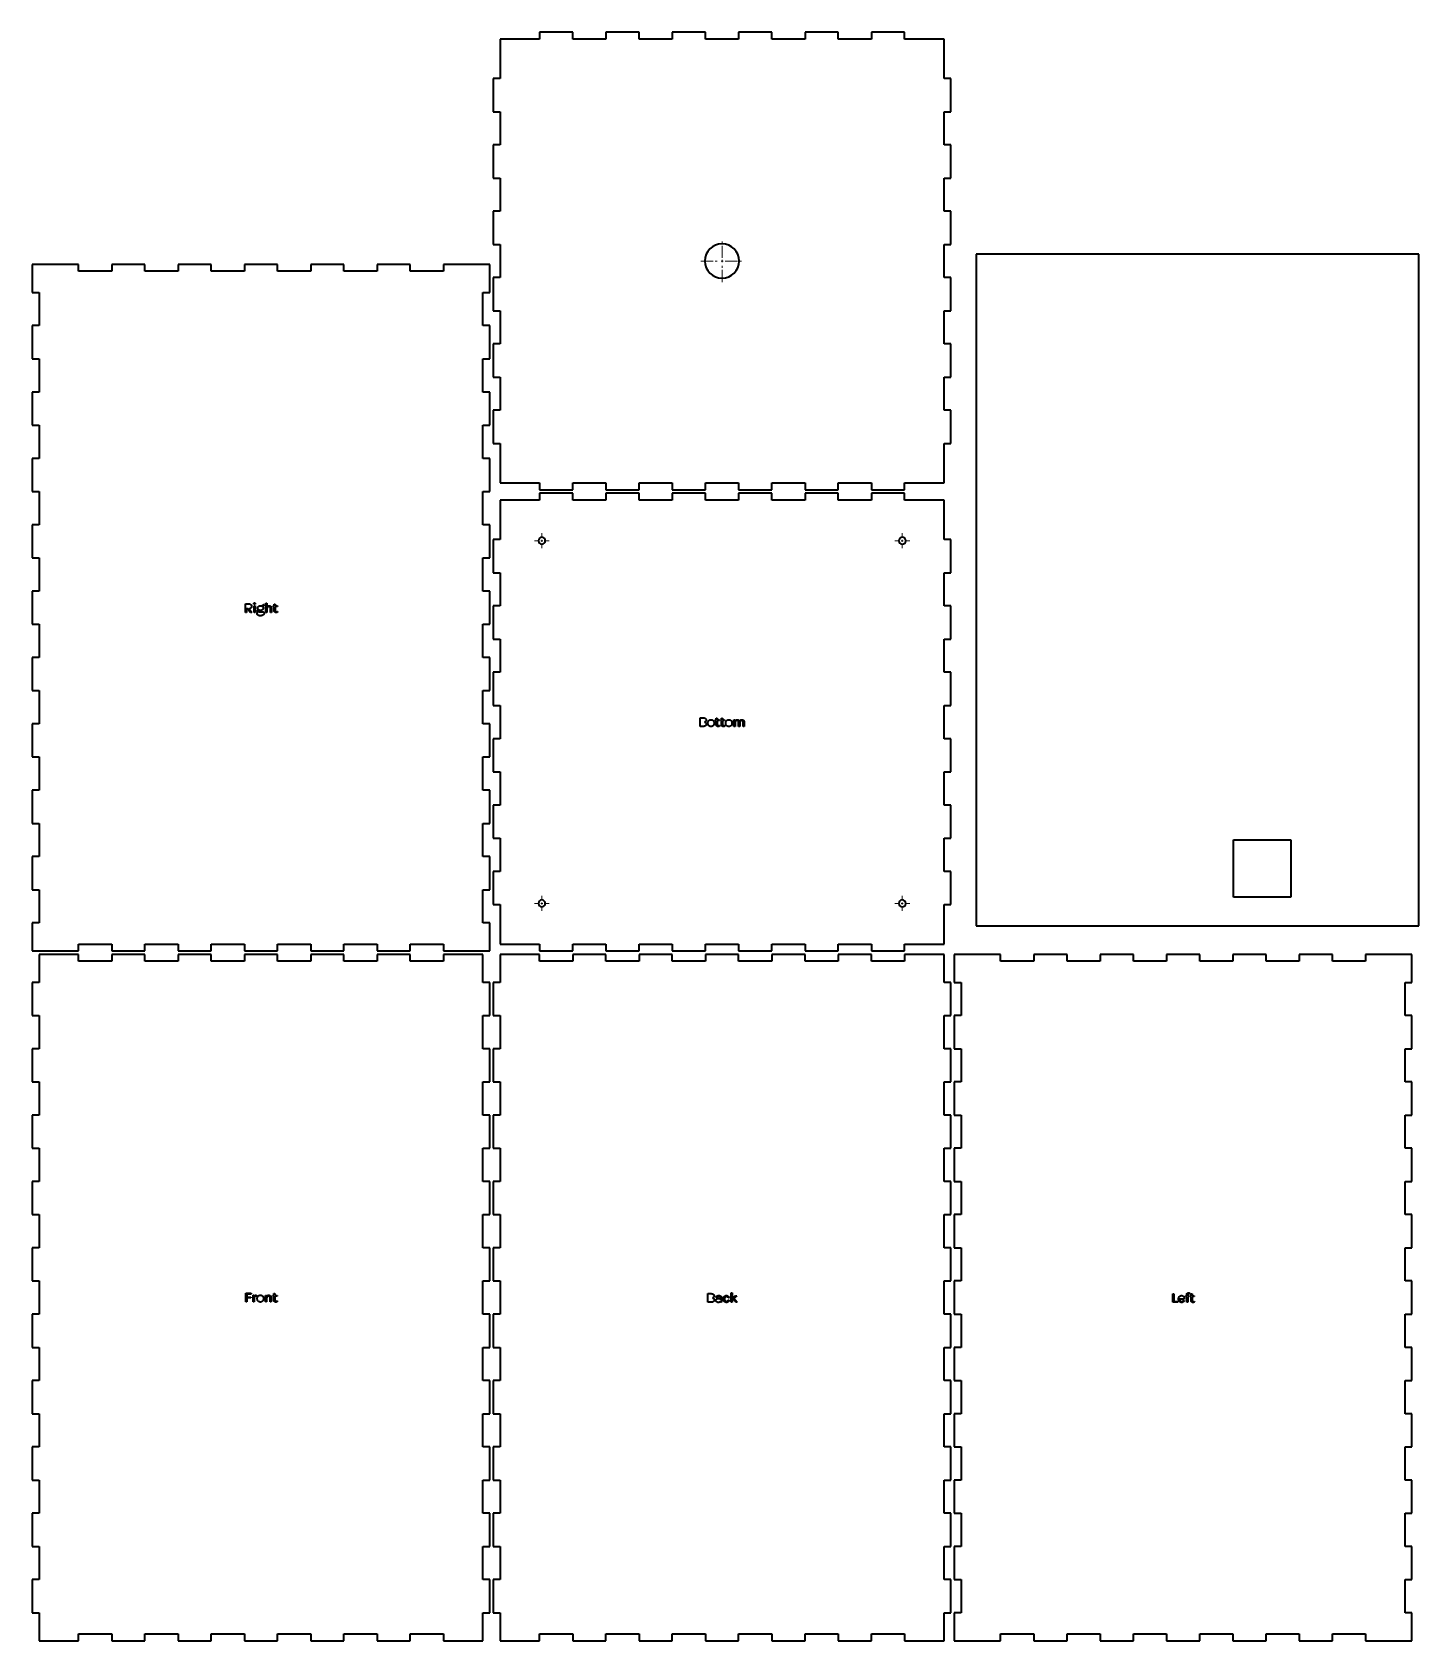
# Model space of a CAD drawing. Header units: millimetres. Extents: x 169 to 1381, y 42 to 1448.
import ezdxf

# ---------------------------------------------------------------- set-up
doc = ezdxf.new("R2010")
doc.units = ezdxf.units.MM
doc.header["$LTSCALE"] = 0.75
doc.linetypes.add('CENTER2', pattern=[28.575, 19.05, -3.175, 3.175, -3.175])
doc.layers.add('Smart Centers', color=7, linetype='CENTER2', lineweight=18)
doc.layers.add('Visible', color=7, linetype='Continuous', lineweight=35)

# ---------------------------------------------------------------- blocks, each defined once
blk = doc.blocks.new('*U2')
at = {"layer": 'Smart Centers', "color": 0, "ltscale": 0.75, "transparency": 16777216}
for p, q in [((0, 2.678906), (0, 18.5)), ((-18.5, 0), (-2.678906, 0)), ((2.678906, 0), (18.5, 0)), ((0, -18.5), (0, -2.678906))]:
    blk.add_line(p, q, dxfattribs=at)
at = {"layer": 'Smart Centers', "color": 0, "linetype": 'Continuous', "ltscale": 0.75, "transparency": 16777216}
for p, q in [((-0.892969, 0), (0.892969, 0)), ((0, -0.892969), (0, 0.892969))]:
    blk.add_line(p, q, dxfattribs=at)
blk = doc.blocks.new('*U3')
at = {"layer": 'Smart Centers', "color": 0, "ltscale": 0.75, "transparency": 16777216}
for p, q in [((-6.5, 0), (-2.678906, 0)), ((0, 2.678906), (0, 6.5)), ((2.678906, 0), (6.5, 0)), ((0, -6.5), (0, -2.678906))]:
    blk.add_line(p, q, dxfattribs=at)
at = {"layer": 'Smart Centers', "color": 0, "linetype": 'Continuous', "ltscale": 0.75, "transparency": 16777216}
for p, q in [((-0.892969, 0), (0.892969, 0)), ((0, -0.892969), (0, 0.892969))]:
    blk.add_line(p, q, dxfattribs=at)
blk = doc.blocks.new('*U4')
at = {"layer": 'Smart Centers', "color": 0, "ltscale": 0.75, "transparency": 16777216}
for p, q in [((-6.5, 0), (-2.678906, 0)), ((0, 2.678906), (0, 6.5)), ((2.678906, 0), (6.5, 0)), ((0, -6.5), (0, -2.678906))]:
    blk.add_line(p, q, dxfattribs=at)
at = {"layer": 'Smart Centers', "color": 0, "linetype": 'Continuous', "ltscale": 0.75, "transparency": 16777216}
for p, q in [((-0.892969, 0), (0.892969, 0)), ((0, -0.892969), (0, 0.892969))]:
    blk.add_line(p, q, dxfattribs=at)
blk = doc.blocks.new('*U5')
at = {"layer": 'Smart Centers', "color": 0, "ltscale": 0.75, "transparency": 16777216}
for p, q in [((-6.5, 0), (-2.678906, 0)), ((0, 2.678906), (0, 6.5)), ((2.678906, 0), (6.5, 0)), ((0, -6.5), (0, -2.678906))]:
    blk.add_line(p, q, dxfattribs=at)
at = {"layer": 'Smart Centers', "color": 0, "linetype": 'Continuous', "ltscale": 0.75, "transparency": 16777216}
for p, q in [((-0.892969, 0), (0.892969, 0)), ((0, -0.892969), (0, 0.892969))]:
    blk.add_line(p, q, dxfattribs=at)
blk = doc.blocks.new('*U6')
at = {"layer": 'Smart Centers', "color": 0, "ltscale": 0.75, "transparency": 16777216}
for p, q in [((-6.5, 0), (-2.678906, 0)), ((0, 2.678906), (0, 6.5)), ((2.678906, 0), (6.5, 0)), ((0, -6.5), (0, -2.678906))]:
    blk.add_line(p, q, dxfattribs=at)
at = {"layer": 'Smart Centers', "color": 0, "linetype": 'Continuous', "ltscale": 0.75, "transparency": 16777216}
for p, q in [((-0.892969, 0), (0.892969, 0)), ((0, -0.892969), (0, 0.892969))]:
    blk.add_line(p, q, dxfattribs=at)

msp = doc.modelspace()

# ---------------------------------------------------------------- linework, layer by layer
at = {"layer": 'Visible'}
for p, q in [((612.791933, 1448.299296), (612.791933, 1442.299296)), ((641.791933, 1448.299296), (612.791933, 1448.299296)), ((641.791933, 1442.299296), (641.791933, 1448.299296)), ((670.791933, 1448.299296), (670.791933, 1442.299296)), ((699.791933, 1448.299296), (670.791933, 1448.299296)), ((699.791933, 1442.299296), (699.791933, 1448.299296)), ((728.791933, 1448.299296), (728.791933, 1442.299296)), ((757.791933, 1448.299296), (728.791933, 1448.299296)), ((757.791933, 1442.299296), (757.791933, 1448.299296)), ((786.791933, 1448.299296), (786.791933, 1442.299296)), ((815.791933, 1448.299296), (786.791933, 1448.299296)), ((815.791933, 1442.299296), (815.791933, 1448.299296)), ((844.791933, 1448.299296), (844.791933, 1442.299296)), ((873.791933, 1448.299296), (844.791933, 1448.299296)), ((873.791933, 1442.299296), (873.791933, 1448.299296)), ((902.791933, 1448.299296), (902.791933, 1442.299296)), ((931.791933, 1448.299296), (902.791933, 1448.299296)), ((931.791933, 1442.299296), (931.791933, 1448.299296)), ((578.291933, 1442.299296), (578.291933, 1407.799296)), ((612.791933, 1442.299296), (578.291933, 1442.299296)), ((670.791933, 1442.299296), (641.791933, 1442.299296)), ((728.791933, 1442.299296), (699.791933, 1442.299296)), ((786.791933, 1442.299296), (757.791933, 1442.299296)), ((844.791933, 1442.299296), (815.791933, 1442.299296)), ((902.791933, 1442.299296), (873.791933, 1442.299296)), ((966.291933, 1442.299296), (931.791933, 1442.299296)), ((966.291933, 1407.799296), (966.291933, 1442.299296)), ((572.291933, 1407.799296), (572.291933, 1378.799296)), ((578.291933, 1407.799296), (572.291933, 1407.799296)), ((972.291933, 1407.799296), (966.291933, 1407.799296)), ((972.291933, 1378.799296), (972.291933, 1407.799296)), ((572.291933, 1378.799296), (578.291933, 1378.799296)), ((578.291933, 1378.799296), (578.291933, 1349.799296)), ((966.291933, 1378.799296), (972.291933, 1378.799296)), ((966.291933, 1349.799296), (966.291933, 1378.799296)), ((572.291933, 1349.799296), (572.291933, 1320.799296)), ((578.291933, 1349.799296), (572.291933, 1349.799296)), ((972.291933, 1349.799296), (966.291933, 1349.799296)), ((972.291933, 1320.799296), (972.291933, 1349.799296)), ((572.291933, 1320.799296), (578.291933, 1320.799296)), ((578.291933, 1320.799296), (578.291933, 1291.799296)), ((966.291933, 1320.799296), (972.291933, 1320.799296)), ((966.291933, 1291.799296), (966.291933, 1320.799296)), ((572.291933, 1291.799296), (572.291933, 1262.799296)), ((578.291933, 1291.799296), (572.291933, 1291.799296)), ((972.291933, 1291.799296), (966.291933, 1291.799296)), ((972.291933, 1262.799296), (972.291933, 1291.799296)), ((572.291933, 1262.799296), (578.291933, 1262.799296)), ((578.291933, 1262.799296), (578.291933, 1233.799296)), ((966.291933, 1262.799296), (972.291933, 1262.799296)), ((966.291933, 1233.799296), (966.291933, 1262.799296)), ((1381.291933, 1254.299296), (994.291933, 1254.299296)), ((994.291933, 1254.299296), (994.291933, 667.299296)), ((1381.291933, 667.299296), (1381.291933, 1254.299296)), ((169.291933, 1245.299296), (169.291933, 1220.799296)), ((209.791933, 1245.299296), (169.291933, 1245.299296)), ((209.791933, 1239.299296), (209.791933, 1245.299296)), ((238.791933, 1239.299296), (209.791933, 1239.299296)), ((238.791933, 1245.299296), (238.791933, 1239.299296)), ((267.791933, 1245.299296), (238.791933, 1245.299296)), ((267.791933, 1239.299296), (267.791933, 1245.299296)), ((296.791933, 1239.299296), (267.791933, 1239.299296)), ((296.791933, 1245.299296), (296.791933, 1239.299296)), ((325.791933, 1245.299296), (296.791933, 1245.299296)), ((325.791933, 1239.299296), (325.791933, 1245.299296)), ((354.791933, 1239.299296), (325.791933, 1239.299296)), ((354.791933, 1245.299296), (354.791933, 1239.299296)), ((383.791933, 1245.299296), (354.791933, 1245.299296)), ((383.791933, 1239.299296), (383.791933, 1245.299296)), ((412.791933, 1239.299296), (383.791933, 1239.299296)), ((412.791933, 1245.299296), (412.791933, 1239.299296)), ((441.791933, 1245.299296), (412.791933, 1245.299296)), ((441.791933, 1239.299296), (441.791933, 1245.299296)), ((470.791933, 1239.299296), (441.791933, 1239.299296)), ((470.791933, 1245.299296), (470.791933, 1239.299296)), ((499.791933, 1245.299296), (470.791933, 1245.299296)), ((499.791933, 1239.299296), (499.791933, 1245.299296)), ((528.791933, 1239.299296), (499.791933, 1239.299296)), ((528.791933, 1245.299296), (528.791933, 1239.299296)), ((569.291933, 1245.299296), (528.791933, 1245.299296)), ((569.291933, 1220.799296), (569.291933, 1245.299296)), ((572.291933, 1233.799296), (572.291933, 1204.799296)), ((578.291933, 1233.799296), (572.291933, 1233.799296)), ((972.291933, 1233.799296), (966.291933, 1233.799296)), ((972.291933, 1204.799296), (972.291933, 1233.799296)), ((169.291933, 1220.799296), (175.291933, 1220.799296)), ((175.291933, 1220.799296), (175.291933, 1191.799296)), ((563.291933, 1220.799296), (569.291933, 1220.799296)), ((563.291933, 1191.799296), (563.291933, 1220.799296)), ((572.291933, 1204.799296), (578.291933, 1204.799296)), ((578.291933, 1204.799296), (578.291933, 1175.799296)), ((966.291933, 1204.799296), (972.291933, 1204.799296)), ((966.291933, 1175.799296), (966.291933, 1204.799296)), ((169.291933, 1191.799296), (169.291933, 1162.799296)), ((175.291933, 1191.799296), (169.291933, 1191.799296)), ((569.291933, 1191.799296), (563.291933, 1191.799296)), ((569.291933, 1162.799296), (569.291933, 1191.799296)), ((572.291933, 1175.799296), (572.291933, 1146.799296)), ((578.291933, 1175.799296), (572.291933, 1175.799296)), ((972.291933, 1175.799296), (966.291933, 1175.799296)), ((972.291933, 1146.799296), (972.291933, 1175.799296)), ((169.291933, 1162.799296), (175.291933, 1162.799296)), ((175.291933, 1162.799296), (175.291933, 1133.799296)), ((563.291933, 1162.799296), (569.291933, 1162.799296)), ((563.291933, 1133.799296), (563.291933, 1162.799296)), ((572.291933, 1146.799296), (578.291933, 1146.799296)), ((578.291933, 1146.799296), (578.291933, 1117.799296)), ((966.291933, 1146.799296), (972.291933, 1146.799296)), ((966.291933, 1117.799296), (966.291933, 1146.799296)), ((169.291933, 1133.799296), (169.291933, 1104.799296)), ((175.291933, 1133.799296), (169.291933, 1133.799296)), ((569.291933, 1133.799296), (563.291933, 1133.799296)), ((569.291933, 1104.799296), (569.291933, 1133.799296)), ((572.291933, 1117.799296), (572.291933, 1088.799296)), ((578.291933, 1117.799296), (572.291933, 1117.799296)), ((972.291933, 1117.799296), (966.291933, 1117.799296)), ((972.291933, 1088.799296), (972.291933, 1117.799296)), ((169.291933, 1104.799296), (175.291933, 1104.799296)), ((175.291933, 1104.799296), (175.291933, 1075.799296)), ((563.291933, 1104.799296), (569.291933, 1104.799296)), ((563.291933, 1075.799296), (563.291933, 1104.799296)), ((572.291933, 1088.799296), (578.291933, 1088.799296)), ((578.291933, 1088.799296), (578.291933, 1054.299296)), ((966.291933, 1088.799296), (972.291933, 1088.799296)), ((966.291933, 1054.299296), (966.291933, 1088.799296)), ((169.291933, 1075.799296), (169.291933, 1046.799296)), ((175.291933, 1075.799296), (169.291933, 1075.799296)), ((569.291933, 1075.799296), (563.291933, 1075.799296)), ((569.291933, 1046.799296), (569.291933, 1075.799296)), ((169.291933, 1046.799296), (175.291933, 1046.799296)), ((175.291933, 1046.799296), (175.291933, 1017.799296)), ((563.291933, 1046.799296), (569.291933, 1046.799296)), ((563.291933, 1017.799296), (563.291933, 1046.799296)), ((578.291933, 1054.299296), (612.791933, 1054.299296)), ((612.791933, 1054.299296), (612.791933, 1048.299296)), ((612.791933, 1048.299296), (641.791933, 1048.299296)), ((612.791933, 1045.299296), (612.791933, 1039.299296)), ((641.791933, 1045.299296), (612.791933, 1045.299296)), ((641.791933, 1054.299296), (670.791933, 1054.299296)), ((641.791933, 1048.299296), (641.791933, 1054.299296)), ((641.791933, 1039.299296), (641.791933, 1045.299296)), ((670.791933, 1054.299296), (670.791933, 1048.299296)), ((670.791933, 1048.299296), (699.791933, 1048.299296)), ((670.791933, 1045.299296), (670.791933, 1039.299296)), ((699.791933, 1045.299296), (670.791933, 1045.299296)), ((699.791933, 1054.299296), (728.791933, 1054.299296)), ((699.791933, 1048.299296), (699.791933, 1054.299296)), ((699.791933, 1039.299296), (699.791933, 1045.299296)), ((728.791933, 1054.299296), (728.791933, 1048.299296)), ((728.791933, 1048.299296), (757.791933, 1048.299296)), ((728.791933, 1045.299296), (728.791933, 1039.299296)), ((757.791933, 1045.299296), (728.791933, 1045.299296)), ((757.791933, 1054.299296), (786.791933, 1054.299296)), ((757.791933, 1048.299296), (757.791933, 1054.299296)), ((757.791933, 1039.299296), (757.791933, 1045.299296)), ((786.791933, 1054.299296), (786.791933, 1048.299296)), ((786.791933, 1048.299296), (815.791933, 1048.299296)), ((786.791933, 1045.299296), (786.791933, 1039.299296)), ((815.791933, 1045.299296), (786.791933, 1045.299296)), ((815.791933, 1054.299296), (844.791933, 1054.299296)), ((815.791933, 1048.299296), (815.791933, 1054.299296)), ((815.791933, 1039.299296), (815.791933, 1045.299296)), ((844.791933, 1054.299296), (844.791933, 1048.299296)), ((844.791933, 1048.299296), (873.791933, 1048.299296)), ((844.791933, 1045.299296), (844.791933, 1039.299296)), ((873.791933, 1045.299296), (844.791933, 1045.299296)), ((873.791933, 1054.299296), (902.791933, 1054.299296)), ((873.791933, 1048.299296), (873.791933, 1054.299296)), ((873.791933, 1039.299296), (873.791933, 1045.299296)), ((902.791933, 1054.299296), (902.791933, 1048.299296)), ((902.791933, 1048.299296), (931.791933, 1048.299296)), ((902.791933, 1045.299296), (902.791933, 1039.299296)), ((931.791933, 1045.299296), (902.791933, 1045.299296)), ((931.791933, 1054.299296), (966.291933, 1054.299296)), ((931.791933, 1048.299296), (931.791933, 1054.299296)), ((931.791933, 1039.299296), (931.791933, 1045.299296)), ((578.291933, 1039.299296), (578.291933, 1004.799296)), ((612.791933, 1039.299296), (578.291933, 1039.299296)), ((670.791933, 1039.299296), (641.791933, 1039.299296)), ((728.791933, 1039.299296), (699.791933, 1039.299296)), ((786.791933, 1039.299296), (757.791933, 1039.299296)), ((844.791933, 1039.299296), (815.791933, 1039.299296)), ((902.791933, 1039.299296), (873.791933, 1039.299296)), ((966.291933, 1039.299296), (931.791933, 1039.299296)), ((966.291933, 1004.799296), (966.291933, 1039.299296)), ((169.291933, 1017.799296), (169.291933, 988.799296)), ((175.291933, 1017.799296), (169.291933, 1017.799296)), ((569.291933, 1017.799296), (563.291933, 1017.799296)), ((569.291933, 988.799296), (569.291933, 1017.799296)), ((572.291933, 1004.799296), (572.291933, 975.799296)), ((578.291933, 1004.799296), (572.291933, 1004.799296)), ((972.291933, 1004.799296), (966.291933, 1004.799296)), ((972.291933, 975.799296), (972.291933, 1004.799296)), ((169.291933, 988.799296), (175.291933, 988.799296)), ((175.291933, 988.799296), (175.291933, 959.799296)), ((563.291933, 988.799296), (569.291933, 988.799296)), ((563.291933, 959.799296), (563.291933, 988.799296)), ((572.291933, 975.799296), (578.291933, 975.799296)), ((578.291933, 975.799296), (578.291933, 946.799296)), ((966.291933, 975.799296), (972.291933, 975.799296)), ((966.291933, 946.799296), (966.291933, 975.799296)), ((169.291933, 959.799296), (169.291933, 930.799296)), ((175.291933, 959.799296), (169.291933, 959.799296)), ((569.291933, 959.799296), (563.291933, 959.799296)), ((569.291933, 930.799296), (569.291933, 959.799296)), ((355.776933, 948.701296), (358.404933, 948.701296)), ((355.776933, 941.165296), (355.776933, 948.701296)), ((356.712933, 944.249296), (356.712933, 941.165296)), ((358.053143, 944.249296), (356.712933, 944.249296)), ((360.000933, 941.165296), (358.053143, 944.249296)), ((358.404933, 948.701296), (358.656933, 948.695296)), ((358.656933, 948.695296), (358.895933, 948.676296)), ((358.895933, 948.676296), (359.122933, 948.646296)), ((359.122933, 944.304296), (359.05991, 944.295967)), ((359.05991, 944.295967), (361.212933, 941.165296)), ((359.122933, 948.646296), (359.336933, 948.603296)), ((359.336933, 944.347296), (359.122933, 944.304296)), ((359.336933, 948.603296), (359.537933, 948.547296)), ((359.537933, 944.403296), (359.336933, 944.347296)), ((359.537933, 948.547296), (359.726933, 948.480296)), ((359.726933, 944.470296), (359.537933, 944.403296)), ((359.726933, 948.480296), (359.903933, 948.400296)), ((359.903933, 944.550296), (359.726933, 944.470296)), ((359.903933, 948.400296), (360.067933, 948.307296)), ((360.067933, 944.643296), (359.903933, 944.550296)), ((360.067933, 948.307296), (360.218933, 948.203296)), ((360.218933, 944.747296), (360.067933, 944.643296)), ((360.218933, 948.203296), (360.357933, 948.086296)), ((360.357933, 944.864296), (360.218933, 944.747296)), ((360.357933, 948.086296), (360.483933, 947.959296)), ((360.483933, 944.991296), (360.357933, 944.864296)), ((360.483933, 947.959296), (360.596933, 947.825296)), ((360.596933, 945.125296), (360.483933, 944.991296)), ((360.596933, 947.825296), (360.695933, 947.682296)), ((360.695933, 945.267296), (360.596933, 945.125296)), ((360.695933, 947.682296), (360.781933, 947.532296)), ((360.781933, 945.416296), (360.695933, 945.267296)), ((360.781933, 947.532296), (360.854933, 947.374296)), ((360.854933, 945.573296), (360.781933, 945.416296)), ((360.854933, 947.374296), (360.914933, 947.209296)), ((360.914933, 945.737296), (360.854933, 945.573296)), ((360.914933, 947.209296), (360.960933, 947.035296)), ((360.960933, 945.909296), (360.914933, 945.737296)), ((360.960933, 947.035296), (360.993933, 946.854296)), ((360.993933, 946.088296), (360.960933, 945.909296)), ((360.993933, 946.854296), (361.013933, 946.666296)), ((361.013933, 946.275296), (360.993933, 946.088296)), ((361.013933, 946.666296), (361.020933, 946.469296)), ((361.020933, 946.469296), (361.013933, 946.275296)), ((363.030933, 948.857296), (363.032933, 948.909296)), ((363.032933, 948.804296), (363.030933, 948.857296)), ((363.032933, 948.909296), (363.037933, 948.958296)), ((363.037933, 948.753296), (363.032933, 948.804296)), ((363.037933, 948.958296), (363.045933, 949.006296)), ((363.045933, 948.704296), (363.037933, 948.753296)), ((363.045933, 949.006296), (363.057933, 949.051296)), ((363.057933, 948.658296), (363.045933, 948.704296)), ((363.057933, 949.051296), (363.072933, 949.094296)), ((363.072933, 948.613296), (363.057933, 948.658296)), ((363.072933, 949.094296), (363.090933, 949.135296)), ((363.090933, 948.571296), (363.072933, 948.613296)), ((363.090933, 949.135296), (363.112933, 949.174296)), ((363.112933, 948.530296), (363.090933, 948.571296)), ((363.112933, 949.174296), (363.138933, 949.210296)), ((363.138933, 948.492296), (363.112933, 948.530296)), ((363.138933, 949.210296), (363.166933, 949.245296)), ((363.166933, 948.456296), (363.138933, 948.492296)), ((363.166933, 949.245296), (363.198933, 949.277296)), ((363.198933, 948.422296), (363.166933, 948.456296)), ((363.186933, 946.913296), (364.122933, 946.913296)), ((363.186933, 941.165296), (363.186933, 946.913296)), ((363.198933, 949.277296), (363.233933, 949.307296)), ((363.233933, 948.391296), (363.198933, 948.422296)), ((363.233933, 949.307296), (363.270933, 949.333296)), ((363.270933, 948.363296), (363.233933, 948.391296)), ((363.270933, 949.333296), (363.310933, 949.357296)), ((363.310933, 948.338296), (363.270933, 948.363296)), ((363.310933, 949.357296), (363.352933, 949.377296)), ((363.352933, 948.316296), (363.310933, 948.338296)), ((363.352933, 949.377296), (363.396933, 949.394296)), ((363.396933, 948.298296), (363.352933, 948.316296)), ((363.396933, 949.394296), (363.443933, 949.408296)), ((363.443933, 948.283296), (363.396933, 948.298296)), ((363.443933, 949.408296), (363.492933, 949.419296)), ((363.492933, 948.272296), (363.443933, 948.283296)), ((363.492933, 949.419296), (363.544933, 949.427296)), ((363.544933, 948.264296), (363.492933, 948.272296)), ((363.544933, 949.427296), (363.598933, 949.431296)), ((363.598933, 948.259296), (363.544933, 948.264296)), ((363.598933, 949.431296), (363.654933, 949.433296)), ((363.654933, 948.257296), (363.598933, 948.259296)), ((363.654933, 949.433296), (363.710933, 949.431296)), ((363.710933, 948.259296), (363.654933, 948.257296)), ((363.710933, 949.431296), (363.764933, 949.427296)), ((363.764933, 948.264296), (363.710933, 948.259296)), ((363.764933, 949.427296), (363.816933, 949.419296)), ((363.816933, 948.272296), (363.764933, 948.264296)), ((363.816933, 949.419296), (363.865933, 949.408296)), ((363.865933, 948.283296), (363.816933, 948.272296)), ((363.865933, 949.408296), (363.912933, 949.394296)), ((363.912933, 948.298296), (363.865933, 948.283296)), ((363.912933, 949.394296), (363.956933, 949.377296)), ((363.956933, 948.316296), (363.912933, 948.298296)), ((363.956933, 949.377296), (363.998933, 949.357296)), ((363.998933, 948.338296), (363.956933, 948.316296)), ((363.998933, 949.357296), (364.038933, 949.333296)), ((364.038933, 948.363296), (363.998933, 948.338296)), ((364.038933, 949.333296), (364.075933, 949.307296)), ((364.075933, 948.391296), (364.038933, 948.363296)), ((364.075933, 949.307296), (364.110933, 949.277296)), ((364.110933, 948.422296), (364.075933, 948.391296)), ((364.110933, 949.277296), (364.142933, 949.245296)), ((364.142933, 948.456296), (364.110933, 948.422296)), ((364.122933, 946.913296), (364.122933, 941.165296)), ((364.142933, 949.245296), (364.170933, 949.210296)), ((364.170933, 948.492296), (364.142933, 948.456296)), ((364.170933, 949.210296), (364.196933, 949.174296)), ((364.196933, 948.530296), (364.170933, 948.492296)), ((364.196933, 949.174296), (364.218933, 949.135296)), ((364.218933, 948.571296), (364.196933, 948.530296)), ((364.218933, 949.135296), (364.236933, 949.094296)), ((364.236933, 948.613296), (364.218933, 948.571296)), ((364.236933, 949.094296), (364.251933, 949.051296)), ((364.251933, 948.658296), (364.236933, 948.613296)), ((364.251933, 949.051296), (364.263933, 949.006296)), ((364.263933, 948.704296), (364.251933, 948.658296)), ((364.263933, 949.006296), (364.271933, 948.958296)), ((364.271933, 948.753296), (364.263933, 948.704296)), ((364.271933, 948.958296), (364.276933, 948.909296)), ((364.276933, 948.804296), (364.271933, 948.753296)), ((364.276933, 948.909296), (364.278933, 948.857296)), ((364.278933, 948.857296), (364.276933, 948.804296)), ((366.222933, 942.365296), (366.224933, 942.436296)), ((366.224933, 942.297296), (366.222933, 942.365296)), ((366.224933, 942.436296), (366.230933, 942.505296)), ((366.231933, 942.230296), (366.224933, 942.297296)), ((366.230933, 942.505296), (366.240933, 942.571296)), ((366.243933, 942.165296), (366.231933, 942.230296)), ((366.240933, 942.571296), (366.255933, 942.636296)), ((366.258933, 942.100296), (366.243933, 942.165296)), ((366.255933, 942.636296), (366.273933, 942.698296)), ((366.279933, 942.036296), (366.258933, 942.100296)), ((366.273933, 942.698296), (366.295933, 942.758296)), ((366.304933, 941.974296), (366.279933, 942.036296)), ((366.295933, 942.758296), (366.322933, 942.816296)), ((366.322933, 942.816296), (366.353933, 942.872296)), ((366.353933, 942.872296), (366.387933, 942.926296)), ((366.387933, 942.926296), (366.426933, 942.977296)), ((366.426933, 942.977296), (366.468933, 943.026296)), ((366.468933, 943.026296), (366.513933, 943.073296)), ((366.513933, 943.073296), (366.559933, 943.117296)), ((366.558933, 944.945296), (366.561933, 945.069296)), ((366.561933, 944.822296), (366.558933, 944.945296)), ((366.559933, 943.117296), (366.609933, 943.159296)), ((366.561933, 945.069296), (366.570933, 945.191296)), ((366.570933, 944.701296), (366.561933, 944.822296)), ((366.570933, 945.191296), (366.586933, 945.309296)), ((366.586933, 944.584296), (366.570933, 944.701296)), ((366.586933, 945.309296), (366.607933, 945.424296)), ((366.607933, 944.470296), (366.586933, 944.584296)), ((366.607933, 945.424296), (366.635933, 945.536296)), ((366.635933, 944.358296), (366.607933, 944.470296)), ((366.609933, 943.159296), (366.661933, 943.199296)), ((366.635933, 945.536296), (366.669933, 945.645296)), ((366.669933, 944.250296), (366.635933, 944.358296)), ((366.661933, 943.199296), (366.715933, 943.236296)), ((366.669933, 945.645296), (366.709933, 945.751296)), ((366.709933, 944.145296), (366.669933, 944.250296)), ((366.709933, 945.751296), (366.756933, 945.853296)), ((366.756933, 944.043296), (366.709933, 944.145296)), ((366.715933, 943.236296), (366.772933, 943.271296)), ((366.756933, 945.853296), (366.808933, 945.953296)), ((366.808933, 943.943296), (366.756933, 944.043296)), ((366.772933, 943.271296), (366.831933, 943.303296)), ((366.808933, 945.953296), (366.867933, 946.049296)), ((366.867933, 943.847296), (366.808933, 943.943296)), ((366.831933, 943.303296), (366.893933, 943.333296)), ((366.867933, 946.049296), (366.931933, 946.142296)), ((366.931933, 943.754296), (366.867933, 943.847296)), ((366.893933, 943.333296), (366.957933, 943.361296)), ((366.931933, 946.142296), (366.999933, 946.230296)), ((366.999933, 943.666296), (366.931933, 943.754296)), ((366.957933, 943.361296), (367.023933, 943.386296)), ((366.999933, 946.230296), (367.072933, 946.314296)), ((367.072933, 943.582296), (366.999933, 943.666296)), ((367.023933, 943.386296), (367.090933, 943.409296)), ((367.051933, 942.472296), (367.050933, 942.425296)), ((367.050933, 942.425296), (367.052933, 942.371296)), ((367.055933, 942.518296), (367.051933, 942.472296)), ((367.052933, 942.371296), (367.059933, 942.318296)), ((367.061933, 942.562296), (367.055933, 942.518296)), ((367.059933, 942.318296), (367.071933, 942.267296)), ((367.070933, 942.604296), (367.061933, 942.562296)), ((367.081933, 942.645296), (367.070933, 942.604296)), ((367.071933, 942.267296), (367.086933, 942.219296)), ((367.072933, 946.314296), (367.150933, 946.394296)), ((367.150933, 943.501296), (367.072933, 943.582296)), ((367.094933, 942.684296), (367.081933, 942.645296)), ((367.086933, 942.219296), (367.107933, 942.171296)), ((367.090933, 943.409296), (367.158933, 943.428296)), ((367.110933, 942.721296), (367.094933, 942.684296)), ((367.107933, 942.171296), (367.132933, 942.126296)), ((367.129933, 942.757296), (367.110933, 942.721296)), ((367.150933, 942.791296), (367.129933, 942.757296)), ((367.132933, 942.126296), (367.162933, 942.083296)), ((367.150933, 946.394296), (367.231933, 946.470296)), ((367.214218, 943.441917), (367.150933, 943.501296)), ((367.173933, 942.824296), (367.150933, 942.791296)), ((367.158933, 943.428296), (367.214218, 943.441917)), ((367.162933, 942.083296), (367.196933, 942.041296)), ((367.198933, 942.855296), (367.173933, 942.824296)), ((367.196933, 942.041296), (367.235933, 942.001296)), ((367.225933, 942.884296), (367.198933, 942.855296)), ((367.252933, 942.912296), (367.225933, 942.884296)), ((367.231933, 946.470296), (367.318933, 946.541296)), ((367.281933, 942.939296), (367.252933, 942.912296)), ((367.311933, 942.963296), (367.281933, 942.939296)), ((367.342933, 942.987296), (367.311933, 942.963296)), ((367.318933, 946.541296), (367.408933, 946.608296)), ((367.375933, 943.008296), (367.342933, 942.987296)), ((367.408933, 943.028296), (367.375933, 943.008296)), ((367.408933, 946.608296), (367.503933, 946.671296)), ((367.443933, 943.047296), (367.408933, 943.028296)), ((367.479933, 943.064296), (367.443933, 943.047296)), ((367.516933, 943.079296), (367.479933, 943.064296)), ((367.503933, 946.671296), (367.603933, 946.730296)), ((367.552933, 943.093296), (367.516933, 943.079296)), ((367.589933, 943.105296), (367.552933, 943.093296)), ((367.625933, 943.116296), (367.589933, 943.105296)), ((367.603933, 946.730296), (367.707933, 946.784296)), ((367.661933, 943.125296), (367.625933, 943.116296)), ((367.67353, 943.12749), (367.661933, 943.125296)), ((367.707933, 943.109296), (367.67353, 943.12749)), ((367.707933, 946.784296), (367.814933, 946.834296)), ((367.814933, 943.059296), (367.707933, 943.109296)), ((367.814933, 946.834296), (367.925933, 946.878296)), ((367.925933, 943.014296), (367.814933, 943.059296)), ((367.925933, 946.878296), (368.037933, 946.917296)), ((368.037933, 942.974296), (367.925933, 943.014296)), ((368.037933, 946.917296), (368.152933, 946.951296)), ((368.152933, 942.940296), (368.037933, 942.974296)), ((368.152933, 946.951296), (368.270933, 946.980296)), ((368.270933, 942.911296), (368.152933, 942.940296)), ((368.270933, 946.980296), (368.391933, 947.003296)), ((368.391933, 942.887296), (368.270933, 942.911296)), ((368.391933, 947.003296), (368.514933, 947.022296)), ((368.514933, 942.869296), (368.391933, 942.887296)), ((368.514933, 947.022296), (368.639933, 947.035296)), ((368.639933, 942.856296), (368.514933, 942.869296)), ((368.639933, 947.035296), (368.767933, 947.042296)), ((368.767933, 942.848296), (368.639933, 942.856296)), ((368.767933, 947.042296), (368.898933, 947.045296)), ((368.898933, 942.845296), (368.767933, 942.848296)), ((368.898933, 947.045296), (369.025933, 947.042296)), ((369.025933, 942.848296), (368.898933, 942.845296)), ((369.025933, 947.042296), (369.150933, 947.035296)), ((369.150933, 942.856296), (369.025933, 942.848296)), ((369.150933, 947.035296), (369.273933, 947.022296)), ((369.273933, 942.869296), (369.150933, 942.856296)), ((369.273933, 947.022296), (369.393933, 947.003296)), ((369.393933, 942.887296), (369.273933, 942.869296)), ((369.393933, 947.003296), (369.511933, 946.980296)), ((369.511933, 942.911296), (369.393933, 942.887296)), ((369.511933, 946.980296), (369.626933, 946.951296)), ((369.626933, 942.940296), (369.511933, 942.911296)), ((369.626933, 946.951296), (369.739933, 946.917296)), ((369.739933, 942.974296), (369.626933, 942.940296)), ((369.739933, 946.917296), (369.850933, 946.878296)), ((369.850933, 943.014296), (369.739933, 942.974296)), ((369.850933, 946.878296), (369.959933, 946.834296)), ((369.959933, 943.059296), (369.850933, 943.014296)), ((369.959933, 946.834296), (370.065933, 946.784296)), ((370.065933, 943.109296), (369.959933, 943.059296)), ((370.065933, 946.784296), (370.168933, 946.730296)), ((370.168933, 943.164296), (370.065933, 943.109296)), ((370.168933, 946.730296), (370.266933, 946.671296)), ((370.266933, 943.223296), (370.168933, 943.164296)), ((370.266933, 946.671296), (370.357934, 946.610948)), ((370.361933, 943.286296), (370.266933, 943.223296)), ((370.357934, 946.610948), (370.370933, 946.697296)), ((370.451933, 943.354296), (370.361933, 943.286296)), ((370.370933, 946.697296), (370.387933, 946.786296)), ((370.387933, 946.786296), (370.409933, 946.874296)), ((370.409933, 946.874296), (370.435933, 946.958296)), ((370.435933, 946.958296), (370.465933, 947.041296)), ((370.537933, 943.425296), (370.451933, 943.354296)), ((370.465933, 947.041296), (370.498933, 947.121296)), ((370.498933, 947.121296), (370.536933, 947.198296)), ((370.536933, 947.198296), (370.577933, 947.273296)), ((370.618933, 943.501296), (370.537933, 943.425296)), ((370.577933, 947.273296), (370.622933, 947.344296)), ((370.696933, 943.582296), (370.618933, 943.501296)), ((370.622933, 947.344296), (370.670933, 947.411296)), ((370.670933, 947.411296), (370.721933, 947.476296)), ((370.769933, 943.666296), (370.696933, 943.582296)), ((370.721933, 947.476296), (370.776933, 947.537296)), ((370.837933, 943.754296), (370.769933, 943.666296)), ((370.776933, 947.537296), (370.834933, 947.595296)), ((370.785933, 946.228296), (370.785365, 946.210325)), ((370.785365, 946.210325), (370.837933, 946.142296)), ((370.794933, 946.317296), (370.785933, 946.228296)), ((370.808933, 946.402296), (370.794933, 946.317296)), ((370.828933, 946.481296), (370.808933, 946.402296)), ((370.854933, 946.555296), (370.828933, 946.481296)), ((370.834933, 947.595296), (370.896933, 947.649296)), ((370.837933, 946.142296), (370.902933, 946.049296)), ((370.902933, 943.847296), (370.837933, 943.754296)), ((370.886933, 946.624296), (370.854933, 946.555296)), ((370.923933, 946.688296), (370.886933, 946.624296)), ((370.896933, 947.649296), (370.960933, 947.700296)), ((370.902933, 946.049296), (370.961933, 945.953296)), ((370.961933, 943.943296), (370.902933, 943.847296)), ((370.966933, 946.747296), (370.923933, 946.688296)), ((370.960933, 947.700296), (371.028933, 947.748296)), ((370.961933, 945.953296), (371.014933, 945.853296)), ((371.014933, 944.043296), (370.961933, 943.943296)), ((371.015933, 946.801296), (370.966933, 946.747296)), ((371.014933, 945.853296), (371.061933, 945.751296)), ((371.061933, 944.145296), (371.014933, 944.043296)), ((371.070933, 946.850296), (371.015933, 946.801296)), ((371.028933, 947.748296), (371.100933, 947.792296)), ((371.061933, 945.751296), (371.102933, 945.645296)), ((371.102933, 944.250296), (371.061933, 944.145296)), ((371.130933, 946.894296), (371.070933, 946.850296)), ((371.100933, 947.792296), (371.175933, 947.832296)), ((371.102933, 945.645296), (371.136933, 945.536296)), ((371.136933, 944.358296), (371.102933, 944.250296)), ((371.195933, 946.933296), (371.130933, 946.894296)), ((371.136933, 945.536296), (371.164933, 945.424296)), ((371.164933, 944.470296), (371.136933, 944.358296)), ((371.164933, 945.424296), (371.186933, 945.309296)), ((371.186933, 944.584296), (371.164933, 944.470296)), ((371.175933, 947.832296), (371.252933, 947.869296)), ((371.186933, 945.309296), (371.202933, 945.191296)), ((371.202933, 944.701296), (371.186933, 944.584296)), ((371.265933, 946.968296), (371.195933, 946.933296)), ((371.202933, 945.191296), (371.211933, 945.069296)), ((371.211933, 944.822296), (371.202933, 944.701296)), ((371.211933, 945.069296), (371.214933, 944.945296)), ((371.214933, 944.945296), (371.211933, 944.822296)), ((371.252933, 947.869296), (371.332933, 947.901296)), ((371.341933, 946.998296), (371.265933, 946.968296)), ((371.332933, 947.901296), (371.415933, 947.928296)), ((371.421933, 947.023296), (371.341933, 946.998296)), ((371.415933, 947.928296), (371.500933, 947.952296)), ((371.506933, 947.044296), (371.421933, 947.023296)), ((371.500933, 947.952296), (371.589933, 947.971296)), ((371.597933, 947.060296), (371.506933, 947.044296)), ((371.589933, 947.971296), (371.680933, 947.986296)), ((371.692933, 947.072296), (371.597933, 947.060296)), ((371.680933, 947.986296), (371.774933, 947.996296)), ((371.793933, 947.079296), (371.692933, 947.072296)), ((371.774933, 947.996296), (371.871933, 948.003296)), ((371.898933, 947.081296), (371.793933, 947.079296)), ((371.871933, 948.003296), (371.970933, 948.005296)), ((371.970933, 948.005296), (371.898933, 947.081296)), ((373.476933, 949.349296), (374.412933, 949.349296)), ((373.476933, 941.165296), (373.476933, 949.349296)), ((374.412933, 949.349296), (374.412933, 945.815496)), ((374.412933, 945.815496), (374.431933, 945.857296)), ((374.414933, 944.020296), (374.412933, 943.877296)), ((374.412933, 943.877296), (374.412933, 941.165296)), ((374.420933, 944.159296), (374.414933, 944.020296)), ((374.430933, 944.295296), (374.420933, 944.159296)), ((374.445933, 944.426296), (374.430933, 944.295296)), ((374.431933, 945.857296), (374.496933, 945.982296)), ((374.463933, 944.553296), (374.445933, 944.426296)), ((374.485933, 944.676296), (374.463933, 944.553296)), ((374.512933, 944.795296), (374.485933, 944.676296)), ((374.496933, 945.982296), (374.566933, 946.100296)), ((374.543933, 944.910296), (374.512933, 944.795296)), ((374.577933, 945.021296), (374.543933, 944.910296)), ((374.566933, 946.100296), (374.641933, 946.212296)), ((374.616933, 945.128296), (374.577933, 945.021296)), ((374.659933, 945.231296), (374.616933, 945.128296)), ((374.641933, 946.212296), (374.720933, 946.317296)), ((374.705933, 945.328296), (374.659933, 945.231296)), ((374.754933, 945.421296), (374.705933, 945.328296)), ((374.720933, 946.317296), (374.805933, 946.415296)), ((374.807933, 945.509296), (374.754933, 945.421296)), ((374.805933, 946.415296), (374.894933, 946.507296)), ((374.863933, 945.592296), (374.807933, 945.509296)), ((374.923933, 945.671296), (374.863933, 945.592296)), ((374.894933, 946.507296), (374.988933, 946.592296)), ((374.987933, 945.744296), (374.923933, 945.671296)), ((375.054933, 945.812296), (374.987933, 945.744296)), ((374.988933, 946.592296), (375.087933, 946.670296)), ((375.124933, 945.876296), (375.054933, 945.812296)), ((375.087933, 946.670296), (375.191933, 946.741296)), ((375.198933, 945.935296), (375.124933, 945.876296)), ((375.191933, 946.741296), (375.299933, 946.805296)), ((375.275933, 945.989296), (375.198933, 945.935296)), ((375.355933, 946.037296), (375.275933, 945.989296)), ((375.299933, 946.805296), (375.411933, 946.861296)), ((375.437933, 946.079296), (375.355933, 946.037296)), ((375.411933, 946.861296), (375.528933, 946.910296)), ((375.522933, 946.115296), (375.437933, 946.079296)), ((375.611933, 946.146296), (375.522933, 946.115296)), ((375.528933, 946.910296), (375.649933, 946.951296)), ((375.701933, 946.172296), (375.611933, 946.146296)), ((375.649933, 946.951296), (375.774933, 946.985296)), ((375.795933, 946.192296), (375.701933, 946.172296)), ((375.774933, 946.985296), (375.904933, 947.011296)), ((375.891933, 946.206296), (375.795933, 946.192296)), ((375.990933, 946.214296), (375.891933, 946.206296)), ((375.904933, 947.011296), (376.038933, 947.030296)), ((376.092933, 946.217296), (375.990933, 946.214296)), ((376.038933, 947.030296), (376.177933, 947.041296)), ((376.225933, 946.213296), (376.092933, 946.217296)), ((376.177933, 947.041296), (376.320933, 947.045296)), ((376.352933, 946.200296), (376.225933, 946.213296)), ((376.320933, 947.045296), (376.454933, 947.042296)), ((376.473933, 946.178296), (376.352933, 946.200296)), ((376.454933, 947.042296), (376.583933, 947.033296)), ((376.589933, 946.148296), (376.473933, 946.178296)), ((376.583933, 947.033296), (376.709933, 947.018296)), ((376.699933, 946.110296), (376.589933, 946.148296)), ((376.803933, 946.063296), (376.699933, 946.110296)), ((376.709933, 947.018296), (376.831933, 946.997296)), ((376.902933, 946.007296), (376.803933, 946.063296)), ((376.831933, 946.997296), (376.949933, 946.969296)), ((376.994933, 945.942296), (376.902933, 946.007296)), ((376.949933, 946.969296), (377.063933, 946.936296)), ((377.082933, 945.870296), (376.994933, 945.942296)), ((377.063933, 946.936296), (377.174933, 946.897296)), ((377.163933, 945.788296), (377.082933, 945.870296)), ((377.238933, 945.698296), (377.163933, 945.788296)), ((377.174933, 946.897296), (377.280933, 946.851296)), ((377.304933, 945.601296), (377.238933, 945.698296)), ((377.280933, 946.851296), (377.382933, 946.800296)), ((377.363933, 945.495296), (377.304933, 945.601296)), ((377.415933, 945.382296), (377.363933, 945.495296)), ((377.382933, 946.800296), (377.481933, 946.742296)), ((377.458933, 945.261296), (377.415933, 945.382296)), ((377.493933, 945.132296), (377.458933, 945.261296)), ((377.481933, 946.742296), (377.575933, 946.679296)), ((377.521933, 944.995296), (377.493933, 945.132296)), ((377.540933, 944.850296), (377.521933, 944.995296)), ((377.552933, 944.697296), (377.540933, 944.850296)), ((377.556933, 944.537296), (377.552933, 944.697296)), ((377.556933, 941.165296), (377.556933, 944.537296)), ((377.575933, 946.679296), (377.665933, 946.610296)), ((377.665933, 946.610296), (377.751933, 946.537296)), ((377.751933, 946.537296), (377.831933, 946.458296)), ((377.831933, 946.458296), (377.908933, 946.374296)), ((377.908933, 946.374296), (377.980933, 946.284296)), ((377.980933, 946.284296), (378.047933, 946.190296)), ((378.047933, 946.190296), (378.110933, 946.090296)), ((378.110933, 946.090296), (378.168933, 945.985296)), ((378.168933, 945.985296), (378.222933, 945.875296)), ((378.222933, 945.875296), (378.271933, 945.760296)), ((378.271933, 945.760296), (378.315933, 945.641296)), ((378.315933, 945.641296), (378.354933, 945.518296)), ((378.354933, 945.518296), (378.387933, 945.390296)), ((378.387933, 945.390296), (378.416933, 945.259296)), ((378.416933, 945.259296), (378.439933, 945.123296)), ((378.439933, 945.123296), (378.457933, 944.982296)), ((378.457933, 944.982296), (378.470933, 944.838296)), ((378.470933, 944.838296), (378.477933, 944.690296)), ((378.477933, 944.690296), (378.480933, 944.537296)), ((378.480933, 944.537296), (378.480933, 941.165296)), ((379.914933, 946.901296), (380.838933, 946.901296)), ((379.914933, 946.253296), (379.914933, 946.901296)), ((380.838933, 946.253296), (379.914933, 946.253296)), ((380.838933, 948.497296), (381.762933, 948.497296)), ((380.838933, 946.901296), (380.838933, 948.497296)), ((380.838933, 942.641296), (380.838933, 946.253296)), ((380.840933, 942.535296), (380.838933, 942.641296)), ((380.847933, 942.432296), (380.840933, 942.535296)), ((380.857933, 942.333296), (380.847933, 942.432296)), ((380.873933, 942.238296), (380.857933, 942.333296)), ((380.892933, 942.146296), (380.873933, 942.238296)), ((380.916933, 942.058296), (380.892933, 942.146296)), ((380.944933, 941.973296), (380.916933, 942.058296)), ((381.762933, 948.497296), (381.762933, 946.901296)), ((381.762933, 946.901296), (383.574933, 946.901296)), ((381.762933, 946.253296), (381.762933, 942.665296)), ((383.574933, 946.253296), (381.762933, 946.253296)), ((381.762933, 942.665296), (381.770933, 942.496296)), ((381.770933, 942.496296), (381.795933, 942.345296)), ((381.795933, 942.345296), (381.837933, 942.212296)), ((381.837933, 942.212296), (381.894933, 942.097296)), ((381.894933, 942.097296), (381.969933, 941.999296)), ((383.574933, 946.901296), (383.574933, 946.253296)), ((572.291933, 946.799296), (572.291933, 917.799296)), ((578.291933, 946.799296), (572.291933, 946.799296)), ((972.291933, 946.799296), (966.291933, 946.799296)), ((972.291933, 917.799296), (972.291933, 946.799296)), ((169.291933, 930.799296), (175.291933, 930.799296)), ((175.291933, 930.799296), (175.291933, 901.799296)), ((356.712933, 941.165296), (355.776933, 941.165296)), ((361.212933, 941.165296), (360.000933, 941.165296)), ((364.122933, 941.165296), (363.186933, 941.165296)), ((365.838933, 940.049296), (365.843933, 940.179296)), ((365.842933, 939.949296), (365.838933, 940.049296)), ((365.852933, 939.851296), (365.842933, 939.949296)), ((365.843933, 940.179296), (365.858933, 940.303296)), ((365.870933, 939.754296), (365.852933, 939.851296)), ((365.858933, 940.303296), (365.882933, 940.420296)), ((365.895933, 939.660296), (365.870933, 939.754296)), ((365.882933, 940.420296), (365.916933, 940.531296)), ((365.927933, 939.567296), (365.895933, 939.660296)), ((365.916933, 940.531296), (365.960933, 940.636296)), ((365.967933, 939.476296), (365.927933, 939.567296)), ((365.960933, 940.636296), (366.014933, 940.735296)), ((366.013933, 939.386296), (365.967933, 939.476296)), ((366.066933, 939.298296), (366.013933, 939.386296)), ((366.014933, 940.735296), (366.078933, 940.827296)), ((366.127933, 939.212296), (366.066933, 939.298296)), ((366.078933, 940.827296), (366.151933, 940.913296)), ((366.195933, 939.128296), (366.127933, 939.212296)), ((366.151933, 940.913296), (366.234933, 940.993296)), ((366.269933, 939.046296), (366.195933, 939.128296)), ((366.234933, 940.993296), (366.327933, 941.066296)), ((366.349933, 938.968296), (366.269933, 939.046296)), ((366.334933, 941.913296), (366.304933, 941.974296)), ((366.327933, 941.066296), (366.428933, 941.133296)), ((366.368933, 941.852296), (366.334933, 941.913296)), ((366.435933, 938.893296), (366.349933, 938.968296)), ((366.407933, 941.793296), (366.368933, 941.852296)), ((366.450933, 941.735296), (366.407933, 941.793296)), ((366.428933, 941.133296), (366.534933, 941.192296)), ((366.527933, 938.821296), (366.435933, 938.893296)), ((366.498933, 941.679296), (366.450933, 941.735296)), ((366.549933, 941.624296), (366.498933, 941.679296)), ((366.625933, 938.753296), (366.527933, 938.821296)), ((366.534933, 941.192296), (366.646933, 941.245296)), ((366.604933, 941.572296), (366.549933, 941.624296)), ((366.664933, 941.522296), (366.604933, 941.572296)), ((366.728933, 938.688296), (366.625933, 938.753296)), ((366.646933, 941.245296), (366.764933, 941.291296)), ((366.727933, 941.475296), (366.664933, 941.522296)), ((366.794933, 941.429296), (366.727933, 941.475296)), ((366.837933, 938.627296), (366.728933, 938.688296)), ((366.764933, 941.291296), (366.887933, 941.329296)), ((366.865933, 941.386296), (366.794933, 941.429296)), ((366.952933, 938.568296), (366.837933, 938.627296)), ((366.940933, 941.345296), (366.865933, 941.386296)), ((366.887933, 941.329296), (366.944813, 941.343406)), ((366.944813, 941.343406), (366.940933, 941.345296)), ((367.073933, 938.513296), (366.952933, 938.568296)), ((367.200933, 938.462296), (367.073933, 938.513296)), ((367.332933, 938.415296), (367.200933, 938.462296)), ((367.235933, 942.001296), (367.278933, 941.963296)), ((367.278933, 941.963296), (367.327933, 941.928296)), ((367.327933, 941.928296), (367.384933, 941.896296)), ((367.469933, 938.372296), (367.332933, 938.415296)), ((367.384933, 941.896296), (367.448933, 941.868296)), ((367.448933, 941.868296), (367.520933, 941.844296)), ((367.610933, 938.335296), (367.469933, 938.372296)), ((367.520933, 941.844296), (367.599933, 941.823296)), ((367.599933, 941.823296), (367.686933, 941.807296)), ((367.756933, 938.303296), (367.610933, 938.335296)), ((367.686933, 941.807296), (367.779933, 941.794296)), ((367.906933, 938.275296), (367.756933, 938.303296)), ((367.779933, 941.794296), (367.881933, 941.784296)), ((367.881933, 941.784296), (367.990933, 941.779296)), ((368.062933, 938.253296), (367.906933, 938.275296)), ((367.990933, 941.779296), (368.106933, 941.777296)), ((368.222933, 938.235296), (368.062933, 938.253296)), ((368.106933, 941.777296), (370.338933, 941.777296)), ((368.387933, 938.223296), (368.222933, 938.235296)), ((368.556933, 938.215296), (368.387933, 938.223296)), ((368.730933, 938.213296), (368.556933, 938.215296)), ((368.936933, 938.216296), (368.730933, 938.213296)), ((369.136933, 938.226296), (368.936933, 938.216296)), ((369.330933, 938.243296), (369.136933, 938.226296)), ((369.518933, 938.266296), (369.330933, 938.243296)), ((369.701933, 938.296296), (369.518933, 938.266296)), ((369.877933, 938.333296), (369.701933, 938.296296)), ((370.048933, 938.376296), (369.877933, 938.333296)), ((370.212933, 938.426296), (370.048933, 938.376296)), ((370.371933, 938.483296), (370.212933, 938.426296)), ((370.338933, 941.777296), (370.497933, 941.774296)), ((370.524933, 938.546296), (370.371933, 938.483296)), ((370.497933, 941.774296), (370.648933, 941.763296)), ((370.671933, 938.614296), (370.524933, 938.546296)), ((370.648933, 941.763296), (370.793933, 941.746296)), ((370.810933, 938.687296), (370.671933, 938.614296)), ((370.793933, 941.746296), (370.931933, 941.722296)), ((370.943933, 938.763296), (370.810933, 938.687296)), ((370.931933, 941.722296), (371.062933, 941.692296)), ((371.068933, 938.842296), (370.943933, 938.763296)), ((371.062933, 941.692296), (371.186933, 941.654296)), ((371.187933, 938.925296), (371.068933, 938.842296)), ((371.186933, 941.654296), (371.303933, 941.609296)), ((371.299933, 939.013296), (371.187933, 938.925296)), ((371.403933, 939.103296), (371.299933, 939.013296)), ((371.303933, 941.609296), (371.413933, 941.558296)), ((371.501933, 939.198296), (371.403933, 939.103296)), ((371.413933, 941.558296), (371.517933, 941.500296)), ((371.592933, 939.296296), (371.501933, 939.198296)), ((371.517933, 941.500296), (371.613933, 941.435296)), ((371.676933, 939.398296), (371.592933, 939.296296)), ((371.613933, 941.435296), (371.701933, 941.364296)), ((371.752933, 939.502296), (371.676933, 939.398296)), ((371.701933, 941.364296), (371.780933, 941.287296)), ((371.821933, 939.607296), (371.752933, 939.502296)), ((371.780933, 941.287296), (371.850933, 941.206296)), ((371.881933, 939.713296), (371.821933, 939.607296)), ((371.850933, 941.206296), (371.911933, 941.118296)), ((371.933933, 939.820296), (371.881933, 939.713296)), ((371.911933, 941.118296), (371.962933, 941.025296)), ((371.977933, 939.928296), (371.933933, 939.820296)), ((371.962933, 941.025296), (372.004933, 940.927296)), ((372.014933, 940.037296), (371.977933, 939.928296)), ((372.004933, 940.927296), (372.036933, 940.824296)), ((372.042933, 940.147296), (372.014933, 940.037296)), ((372.036933, 940.824296), (372.059933, 940.715296)), ((372.062933, 940.257296), (372.042933, 940.147296)), ((372.059933, 940.715296), (372.073933, 940.601296)), ((372.074933, 940.369296), (372.062933, 940.257296)), ((372.073933, 940.601296), (372.078933, 940.481296)), ((372.078933, 940.481296), (372.074933, 940.369296)), ((374.412933, 941.165296), (373.476933, 941.165296)), ((378.480933, 941.165296), (377.556933, 941.165296)), ((380.976933, 941.892296), (380.944933, 941.973296)), ((381.013933, 941.815296), (380.976933, 941.892296)), ((381.054933, 941.741296), (381.013933, 941.815296)), ((381.099933, 941.671296), (381.054933, 941.741296)), ((381.147933, 941.604296), (381.099933, 941.671296)), ((381.198933, 941.541296), (381.147933, 941.604296)), ((381.252933, 941.482296), (381.198933, 941.541296)), ((381.309933, 941.426296), (381.252933, 941.482296)), ((381.369933, 941.374296), (381.309933, 941.426296)), ((381.433933, 941.325296), (381.369933, 941.374296)), ((381.499933, 941.280296), (381.433933, 941.325296)), ((381.569933, 941.239296), (381.499933, 941.280296)), ((381.642933, 941.201296), (381.569933, 941.239296)), ((381.717933, 941.167296), (381.642933, 941.201296)), ((381.795933, 941.136296), (381.717933, 941.167296)), ((381.874933, 941.109296), (381.795933, 941.136296)), ((381.955933, 941.086296), (381.874933, 941.109296)), ((382.038933, 941.066296), (381.955933, 941.086296)), ((381.969933, 941.999296), (382.060933, 941.919296)), ((382.123933, 941.050296), (382.038933, 941.066296)), ((382.060933, 941.919296), (382.168933, 941.857296)), ((382.210933, 941.037296), (382.123933, 941.050296)), ((382.168933, 941.857296), (382.292933, 941.813296)), ((382.299933, 941.028296), (382.210933, 941.037296)), ((382.292933, 941.813296), (382.433933, 941.786296)), ((382.389933, 941.023296), (382.299933, 941.028296)), ((382.482933, 941.021296), (382.389933, 941.023296)), ((382.433933, 941.786296), (382.590933, 941.777296)), ((382.547933, 941.022296), (382.482933, 941.021296)), ((382.611933, 941.024296), (382.547933, 941.022296)), ((382.590933, 941.777296), (382.688933, 941.779296)), ((382.675933, 941.029296), (382.611933, 941.024296)), ((382.738933, 941.034296), (382.675933, 941.029296)), ((382.688933, 941.779296), (382.736933, 941.782296)), ((382.736933, 941.782296), (382.832933, 941.790296)), ((382.801933, 941.042296), (382.738933, 941.034296)), ((382.863933, 941.051296), (382.801933, 941.042296)), ((382.832933, 941.790296), (382.880933, 941.796296)), ((382.925933, 941.062296), (382.863933, 941.051296)), ((382.880933, 941.796296), (382.927933, 941.803296)), ((382.987933, 941.075296), (382.925933, 941.062296)), ((382.927933, 941.803296), (383.021933, 941.821296)), ((383.048933, 941.089296), (382.987933, 941.075296)), ((383.021933, 941.821296), (383.067933, 941.831296)), ((383.109933, 941.105296), (383.048933, 941.089296)), ((383.067933, 941.831296), (383.114933, 941.842296)), ((383.170933, 941.122296), (383.109933, 941.105296)), ((383.114933, 941.842296), (383.162933, 941.855296)), ((383.162933, 941.855296), (383.211933, 941.868296)), ((383.230933, 941.141296), (383.170933, 941.122296)), ((383.211933, 941.868296), (383.261933, 941.883296)), ((383.291933, 941.160296), (383.230933, 941.141296)), ((383.261933, 941.883296), (383.312933, 941.899296)), ((383.352933, 941.180296), (383.291933, 941.160296)), ((383.312933, 941.899296), (383.365933, 941.915296)), ((383.413933, 941.201296), (383.352933, 941.180296)), ((383.365933, 941.915296), (383.418933, 941.933296)), ((383.474933, 941.223296), (383.413933, 941.201296)), ((383.418933, 941.933296), (383.473933, 941.952296)), ((383.473933, 941.952296), (383.529933, 941.972296)), ((383.535933, 941.246296), (383.474933, 941.223296)), ((383.529933, 941.972296), (383.586933, 941.993296)), ((383.596933, 941.270296), (383.535933, 941.246296)), ((383.586933, 941.993296), (383.718933, 941.321296)), ((383.657933, 941.295296), (383.596933, 941.270296)), ((383.718933, 941.321296), (383.657933, 941.295296)), ((563.291933, 930.799296), (569.291933, 930.799296)), ((563.291933, 901.799296), (563.291933, 930.799296)), ((572.291933, 917.799296), (578.291933, 917.799296)), ((578.291933, 917.799296), (578.291933, 888.799296)), ((966.291933, 917.799296), (972.291933, 917.799296)), ((966.291933, 888.799296), (966.291933, 917.799296)), ((169.291933, 901.799296), (169.291933, 872.799296)), ((175.291933, 901.799296), (169.291933, 901.799296)), ((569.291933, 901.799296), (563.291933, 901.799296)), ((569.291933, 872.799296), (569.291933, 901.799296)), ((572.291933, 888.799296), (572.291933, 859.799296)), ((578.291933, 888.799296), (572.291933, 888.799296)), ((972.291933, 888.799296), (966.291933, 888.799296)), ((972.291933, 859.799296), (972.291933, 888.799296)), ((169.291933, 872.799296), (175.291933, 872.799296)), ((175.291933, 872.799296), (175.291933, 843.799296)), ((563.291933, 872.799296), (569.291933, 872.799296)), ((563.291933, 843.799296), (563.291933, 872.799296)), ((572.291933, 859.799296), (578.291933, 859.799296)), ((578.291933, 859.799296), (578.291933, 830.799296)), ((966.291933, 859.799296), (972.291933, 859.799296)), ((966.291933, 830.799296), (966.291933, 859.799296)), ((169.291933, 843.799296), (169.291933, 814.799296)), ((175.291933, 843.799296), (169.291933, 843.799296)), ((569.291933, 843.799296), (563.291933, 843.799296)), ((569.291933, 814.799296), (569.291933, 843.799296)), ((753.091933, 849.067296), (755.911933, 849.067296)), ((753.091933, 841.531296), (753.091933, 849.067296)), ((755.911933, 849.067296), (756.074933, 849.064296)), ((756.074933, 849.064296), (756.231933, 849.056296)), ((756.231933, 849.056296), (756.382933, 849.042296)), ((756.382933, 849.042296), (756.528933, 849.023296)), ((756.528933, 849.023296), (756.669933, 848.999296)), ((756.669933, 848.999296), (756.803933, 848.969296)), ((756.803933, 848.969296), (756.932933, 848.933296)), ((756.932933, 848.933296), (757.055933, 848.892296)), ((757.082933, 845.361296), (756.943933, 845.323296)), ((756.943933, 845.323296), (757.034933, 845.307296)), ((757.034933, 845.307296), (757.123933, 845.287296)), ((757.055933, 848.892296), (757.173933, 848.846296)), ((757.214933, 845.405296), (757.082933, 845.361296)), ((757.123933, 845.287296), (757.210933, 845.263296)), ((757.173933, 848.846296), (757.285933, 848.794296)), ((757.210933, 845.263296), (757.295933, 845.236296)), ((757.339933, 845.455296), (757.214933, 845.405296)), ((757.285933, 848.794296), (757.391933, 848.738296)), ((757.295933, 845.236296), (757.377933, 845.205296)), ((757.457933, 845.511296), (757.339933, 845.455296)), ((757.377933, 845.205296), (757.457933, 845.171296)), ((757.391933, 848.738296), (757.492933, 848.678296)), ((757.568933, 845.573296), (757.457933, 845.511296)), ((757.457933, 845.171296), (757.535933, 845.133296)), ((757.492933, 848.678296), (757.588933, 848.615296)), ((757.535933, 845.133296), (757.611933, 845.091296)), ((757.671933, 845.641296), (757.568933, 845.573296)), ((757.588933, 848.615296), (757.678933, 848.548296)), ((757.611933, 845.091296), (757.685933, 845.045296)), ((757.768933, 845.715296), (757.671933, 845.641296)), ((757.678933, 848.548296), (757.762933, 848.477296)), ((757.685933, 845.045296), (757.756933, 844.996296)), ((757.756933, 844.996296), (757.825933, 844.944296)), ((757.762933, 848.477296), (757.841933, 848.404296)), ((757.857933, 845.795296), (757.768933, 845.715296)), ((757.825933, 844.944296), (757.890933, 844.889296)), ((757.841933, 848.404296), (757.914933, 848.327296)), ((757.939933, 845.882296), (757.857933, 845.795296)), ((757.890933, 844.889296), (757.953933, 844.833296)), ((757.914933, 848.327296), (757.982933, 848.246296)), ((758.014933, 845.974296), (757.939933, 845.882296)), ((757.953933, 844.833296), (758.012933, 844.774296)), ((757.982933, 848.246296), (758.044933, 848.162296)), ((758.012933, 844.774296), (758.069933, 844.712296)), ((758.082933, 846.071296), (758.014933, 845.974296)), ((758.044933, 848.162296), (758.101933, 848.074296)), ((758.069933, 844.712296), (758.122933, 844.649296)), ((758.143933, 846.172296), (758.082933, 846.071296)), ((758.101933, 848.074296), (758.152933, 847.984296)), ((758.122933, 844.649296), (758.172933, 844.583296)), ((758.196933, 846.276296), (758.143933, 846.172296)), ((758.152933, 847.984296), (758.198933, 847.892296)), ((758.172933, 844.583296), (758.220933, 844.515296)), ((758.242933, 846.383296), (758.196933, 846.276296)), ((758.198933, 847.892296), (758.239933, 847.799296)), ((758.220933, 844.515296), (758.264933, 844.445296)), ((758.239933, 847.799296), (758.274933, 847.703296)), ((758.282933, 846.494296), (758.242933, 846.383296)), ((758.264933, 844.445296), (758.305933, 844.372296)), ((758.274933, 847.703296), (758.304933, 847.607296)), ((758.314933, 846.608296), (758.282933, 846.494296)), ((758.304933, 847.607296), (758.328933, 847.508296)), ((758.305933, 844.372296), (758.343933, 844.298296)), ((758.339933, 846.726296), (758.314933, 846.608296)), ((758.328933, 847.508296), (758.347933, 847.409296)), ((758.357933, 846.847296), (758.339933, 846.726296)), ((758.343933, 844.298296), (758.376933, 844.222296)), ((758.347933, 847.409296), (758.360933, 847.307296)), ((758.367933, 846.971296), (758.357933, 846.847296)), ((758.360933, 847.307296), (758.368933, 847.204296)), ((758.371933, 847.099296), (758.367933, 846.971296)), ((758.368933, 847.204296), (758.371933, 847.099296)), ((758.376933, 844.222296), (758.406933, 844.146296)), ((758.406933, 844.146296), (758.432933, 844.069296)), ((758.432933, 844.069296), (758.454933, 843.990296)), ((758.454933, 843.990296), (758.471933, 843.911296)), ((758.471933, 843.911296), (758.485933, 843.830296)), ((758.485933, 843.830296), (758.495933, 843.749296)), ((758.495933, 843.749296), (758.501933, 843.666296)), ((758.501933, 843.666296), (758.503933, 843.583296)), ((759.949933, 844.399296), (759.952933, 844.594296)), ((759.952933, 844.205296), (759.949933, 844.399296)), ((759.952933, 844.594296), (759.963933, 844.782296)), ((759.963933, 844.018296), (759.952933, 844.205296)), ((759.963933, 844.782296), (759.980933, 844.964296)), ((759.980933, 843.837296), (759.963933, 844.018296)), ((759.980933, 844.964296), (760.005933, 845.140296)), ((760.005933, 843.662296), (759.980933, 843.837296)), ((760.005933, 845.140296), (760.036933, 845.309296)), ((760.036933, 843.493296), (760.005933, 843.662296)), ((760.036933, 845.309296), (760.074933, 845.471296)), ((760.074933, 845.471296), (760.120933, 845.628296)), ((760.120933, 845.628296), (760.172933, 845.778296)), ((760.172933, 845.778296), (760.231933, 845.921296)), ((760.231933, 845.921296), (760.297933, 846.058296)), ((760.297933, 846.058296), (760.369933, 846.189296)), ((760.369933, 846.189296), (760.446933, 846.313296)), ((760.446933, 846.313296), (760.529933, 846.430296)), ((760.529933, 846.430296), (760.616933, 846.541296)), ((760.616933, 846.541296), (760.709933, 846.645296)), ((760.709933, 846.645296), (760.806933, 846.743296)), ((760.806933, 846.743296), (760.909933, 846.834296)), ((760.909933, 846.834296), (761.017933, 846.919296)), ((761.017933, 846.919296), (761.130933, 846.997296)), ((761.130933, 846.997296), (761.248933, 847.069296)), ((761.248933, 847.069296), (761.370933, 847.134296)), ((761.370933, 847.134296), (761.496933, 847.192296)), ((761.496933, 847.192296), (761.625933, 847.243296)), ((761.625933, 847.243296), (761.758933, 847.288296)), ((761.758933, 847.288296), (761.894933, 847.326296)), ((761.894933, 847.326296), (762.033933, 847.356296)), ((762.033933, 847.356296), (762.176933, 847.380296)), ((762.176933, 847.380296), (762.322933, 847.397296)), ((762.322933, 847.397296), (762.472933, 847.408296)), ((762.472933, 847.408296), (762.625933, 847.411296)), ((762.625933, 847.411296), (762.777933, 847.408296)), ((762.777933, 847.408296), (762.926933, 847.397296)), ((762.926933, 847.397296), (763.071933, 847.380296)), ((763.071933, 847.380296), (763.213933, 847.356296)), ((763.213933, 847.356296), (763.352933, 847.326296)), ((763.352933, 847.326296), (763.487933, 847.288296)), ((763.487933, 847.288296), (763.619933, 847.243296)), ((763.619933, 847.243296), (763.748933, 847.192296)), ((763.748933, 847.192296), (763.874933, 847.134296)), ((763.874933, 847.134296), (763.996933, 847.069296)), ((763.996933, 847.069296), (764.114933, 846.997296)), ((764.114933, 846.997296), (764.227933, 846.919296)), ((764.227933, 846.919296), (764.335933, 846.834296)), ((764.335933, 846.834296), (764.437933, 846.743296)), ((764.437933, 846.743296), (764.535933, 846.645296)), ((764.535933, 846.645296), (764.627933, 846.541296)), ((764.627933, 846.541296), (764.714933, 846.430296)), ((764.714933, 846.430296), (764.796933, 846.313296)), ((764.796933, 846.313296), (764.872933, 846.189296)), ((764.872933, 846.189296), (764.944933, 846.058296)), ((764.944933, 846.058296), (765.010933, 845.921296)), ((765.010933, 845.921296), (765.068933, 845.778296)), ((765.068933, 845.778296), (765.120933, 845.628296)), ((765.120933, 845.628296), (765.165933, 845.471296)), ((765.165933, 845.471296), (765.203933, 845.309296)), ((765.203933, 845.309296), (765.234933, 845.140296)), ((765.234933, 843.662296), (765.203933, 843.493296)), ((765.234933, 845.140296), (765.258933, 844.964296)), ((765.258933, 843.837296), (765.234933, 843.662296)), ((765.258933, 844.964296), (765.275933, 844.782296)), ((765.275933, 844.018296), (765.258933, 843.837296)), ((765.275933, 844.782296), (765.286933, 844.594296)), ((765.286933, 844.205296), (765.275933, 844.018296)), ((765.286933, 844.594296), (765.289933, 844.399296)), ((765.289933, 844.399296), (765.286933, 844.205296)), ((766.303933, 847.267296), (767.227933, 847.267296)), ((766.303933, 846.619296), (766.303933, 847.267296)), ((767.227933, 846.619296), (766.303933, 846.619296)), ((767.227933, 847.267296), (767.227933, 848.863296)), ((767.227933, 848.863296), (768.151933, 848.863296)), ((767.227933, 843.007296), (767.227933, 846.619296)), ((768.151933, 848.863296), (768.151933, 847.267296)), ((768.151933, 847.267296), (769.963933, 847.267296)), ((768.151933, 846.619296), (768.151933, 843.031296)), ((769.963933, 846.619296), (768.151933, 846.619296)), ((769.963933, 847.267296), (769.963933, 846.619296)), ((770.815933, 847.267296), (771.739933, 847.267296)), ((770.815933, 846.619296), (770.815933, 847.267296)), ((771.739933, 846.619296), (770.815933, 846.619296)), ((771.739933, 847.267296), (771.739933, 848.863296)), ((771.739933, 848.863296), (772.663933, 848.863296)), ((771.739933, 843.007296), (771.739933, 846.619296)), ((772.663933, 848.863296), (772.663933, 847.267296)), ((772.663933, 847.267296), (774.475933, 847.267296)), ((772.663933, 846.619296), (772.663933, 843.031296)), ((774.475933, 846.619296), (772.663933, 846.619296)), ((774.475933, 847.267296), (774.475933, 846.619296)), ((775.531933, 844.399296), (775.534933, 844.594296)), ((775.534933, 844.205296), (775.531933, 844.399296)), ((775.534933, 844.594296), (775.545933, 844.782296)), ((775.545933, 844.018296), (775.534933, 844.205296)), ((775.545933, 844.782296), (775.562933, 844.964296)), ((775.562933, 843.837296), (775.545933, 844.018296)), ((775.562933, 844.964296), (775.587933, 845.140296)), ((775.587933, 843.662296), (775.562933, 843.837296)), ((775.587933, 845.140296), (775.618933, 845.309296)), ((775.618933, 843.493296), (775.587933, 843.662296)), ((775.618933, 845.309296), (775.656933, 845.471296)), ((775.656933, 845.471296), (775.702933, 845.628296)), ((775.702933, 845.628296), (775.754933, 845.778296)), ((775.754933, 845.778296), (775.813933, 845.921296)), ((775.813933, 845.921296), (775.879933, 846.058296)), ((775.879933, 846.058296), (775.951933, 846.189296)), ((775.951933, 846.189296), (776.028933, 846.313296)), ((776.028933, 846.313296), (776.111933, 846.430296)), ((776.111933, 846.430296), (776.198933, 846.541296)), ((776.198933, 846.541296), (776.291933, 846.645296)), ((776.291933, 846.645296), (776.388933, 846.743296)), ((776.388933, 846.743296), (776.491933, 846.834296)), ((776.491933, 846.834296), (776.599933, 846.919296)), ((776.599933, 846.919296), (776.712933, 846.997296)), ((776.712933, 846.997296), (776.830933, 847.069296)), ((776.830933, 847.069296), (776.952933, 847.134296)), ((776.952933, 847.134296), (777.078933, 847.192296)), ((777.078933, 847.192296), (777.207933, 847.243296)), ((777.207933, 847.243296), (777.340933, 847.288296)), ((777.340933, 847.288296), (777.476933, 847.326296)), ((777.476933, 847.326296), (777.615933, 847.356296)), ((777.615933, 847.356296), (777.758933, 847.380296)), ((777.758933, 847.380296), (777.904933, 847.397296)), ((777.904933, 847.397296), (778.054933, 847.408296)), ((778.054933, 847.408296), (778.207933, 847.411296)), ((778.207933, 847.411296), (778.359933, 847.408296)), ((778.359933, 847.408296), (778.508933, 847.397296)), ((778.508933, 847.397296), (778.653933, 847.380296)), ((778.653933, 847.380296), (778.795933, 847.356296)), ((778.795933, 847.356296), (778.934933, 847.326296)), ((778.934933, 847.326296), (779.069933, 847.288296)), ((779.069933, 847.288296), (779.201933, 847.243296)), ((779.201933, 847.243296), (779.330933, 847.192296)), ((779.330933, 847.192296), (779.456933, 847.134296)), ((779.456933, 847.134296), (779.578933, 847.069296)), ((779.578933, 847.069296), (779.696933, 846.997296)), ((779.696933, 846.997296), (779.809933, 846.919296)), ((779.809933, 846.919296), (779.917933, 846.834296)), ((779.917933, 846.834296), (780.019933, 846.743296)), ((780.019933, 846.743296), (780.117933, 846.645296)), ((780.117933, 846.645296), (780.209933, 846.541296)), ((780.209933, 846.541296), (780.296933, 846.430296)), ((780.296933, 846.430296), (780.378933, 846.313296)), ((780.378933, 846.313296), (780.454933, 846.189296)), ((780.454933, 846.189296), (780.526933, 846.058296)), ((780.526933, 846.058296), (780.592933, 845.921296)), ((780.592933, 845.921296), (780.650933, 845.778296)), ((780.650933, 845.778296), (780.702933, 845.628296)), ((780.702933, 845.628296), (780.747933, 845.471296)), ((780.747933, 845.471296), (780.785933, 845.309296)), ((780.785933, 845.309296), (780.816933, 845.140296)), ((780.816933, 843.662296), (780.785933, 843.493296)), ((780.816933, 845.140296), (780.840933, 844.964296)), ((780.840933, 843.837296), (780.816933, 843.662296)), ((780.840933, 844.964296), (780.857933, 844.782296)), ((780.857933, 844.018296), (780.840933, 843.837296)), ((780.857933, 844.782296), (780.868933, 844.594296)), ((780.868933, 844.205296), (780.857933, 844.018296)), ((780.868933, 844.594296), (780.871933, 844.399296)), ((780.871933, 844.399296), (780.868933, 844.205296)), ((782.689933, 847.267296), (783.493933, 847.267296)), ((782.689933, 841.531296), (782.689933, 847.267296)), ((783.493933, 847.267296), (783.601933, 846.115296)), ((783.601933, 846.115296), (783.657933, 846.237296)), ((783.627933, 844.386296), (783.625933, 844.243296)), ((783.625933, 844.243296), (783.625933, 841.531296)), ((783.633933, 844.525296), (783.627933, 844.386296)), ((783.643933, 844.661296), (783.633933, 844.525296)), ((783.658933, 844.792296), (783.643933, 844.661296)), ((783.657933, 846.237296), (783.718933, 846.353296)), ((783.676933, 844.919296), (783.658933, 844.792296)), ((783.698933, 845.042296), (783.676933, 844.919296)), ((783.725933, 845.161296), (783.698933, 845.042296)), ((783.718933, 846.353296), (783.783933, 846.463296)), ((783.756933, 845.276296), (783.725933, 845.161296)), ((783.790933, 845.387296), (783.756933, 845.276296)), ((783.783933, 846.463296), (783.852933, 846.568296)), ((783.829933, 845.494296), (783.790933, 845.387296)), ((783.872933, 845.597296), (783.829933, 845.494296)), ((783.852933, 846.568296), (783.926933, 846.667296)), ((783.918933, 845.694296), (783.872933, 845.597296)), ((783.967933, 845.787296), (783.918933, 845.694296)), ((783.926933, 846.667296), (784.004933, 846.760296)), ((784.020933, 845.875296), (783.967933, 845.787296)), ((784.004933, 846.760296), (784.086933, 846.847296)), ((784.076933, 845.958296), (784.020933, 845.875296)), ((784.136933, 846.037296), (784.076933, 845.958296)), ((784.086933, 846.847296), (784.173933, 846.929296)), ((784.200933, 846.110296), (784.136933, 846.037296)), ((784.173933, 846.929296), (784.264933, 847.005296)), ((784.267933, 846.178296), (784.200933, 846.110296)), ((784.264933, 847.005296), (784.360933, 847.075296)), ((784.337933, 846.242296), (784.267933, 846.178296)), ((784.411933, 846.301296), (784.337933, 846.242296)), ((784.360933, 847.075296), (784.460933, 847.139296)), ((784.488933, 846.355296), (784.411933, 846.301296)), ((784.460933, 847.139296), (784.563933, 847.196296)), ((784.568933, 846.403296), (784.488933, 846.355296)), ((784.563933, 847.196296), (784.671933, 847.246296)), ((784.650933, 846.445296), (784.568933, 846.403296)), ((784.735933, 846.481296), (784.650933, 846.445296)), ((784.671933, 847.246296), (784.782933, 847.290296)), ((784.824933, 846.512296), (784.735933, 846.481296)), ((784.782933, 847.290296), (784.898933, 847.327296)), ((784.914933, 846.538296), (784.824933, 846.512296)), ((784.898933, 847.327296), (785.017933, 847.357296)), ((785.008933, 846.558296), (784.914933, 846.538296)), ((785.104933, 846.572296), (785.008933, 846.558296)), ((785.017933, 847.357296), (785.140933, 847.381296)), ((785.203933, 846.580296), (785.104933, 846.572296)), ((785.140933, 847.381296), (785.267933, 847.398296)), ((785.305933, 846.583296), (785.203933, 846.580296)), ((785.267933, 847.398296), (785.398933, 847.408296)), ((785.438933, 846.579296), (785.305933, 846.583296)), ((785.398933, 847.408296), (785.533933, 847.411296)), ((785.565933, 846.566296), (785.438933, 846.579296)), ((785.533933, 847.411296), (785.667933, 847.408296)), ((785.686933, 846.544296), (785.565933, 846.566296)), ((785.667933, 847.408296), (785.796933, 847.399296)), ((785.802933, 846.514296), (785.686933, 846.544296)), ((785.796933, 847.399296), (785.922933, 847.384296)), ((785.912933, 846.476296), (785.802933, 846.514296)), ((786.016933, 846.429296), (785.912933, 846.476296)), ((785.922933, 847.384296), (786.044933, 847.363296)), ((786.115933, 846.373296), (786.016933, 846.429296)), ((786.044933, 847.363296), (786.162933, 847.335296)), ((786.207933, 846.308296), (786.115933, 846.373296)), ((786.162933, 847.335296), (786.276933, 847.302296)), ((786.295933, 846.236296), (786.207933, 846.308296)), ((786.276933, 847.302296), (786.387933, 847.263296)), ((786.376933, 846.154296), (786.295933, 846.236296)), ((786.451933, 846.064296), (786.376933, 846.154296)), ((786.387933, 847.263296), (786.493933, 847.217296)), ((786.517933, 845.967296), (786.451933, 846.064296)), ((786.493933, 847.217296), (786.595933, 847.166296)), ((786.576933, 845.861296), (786.517933, 845.967296)), ((786.628933, 845.748296), (786.576933, 845.861296)), ((786.595933, 847.166296), (786.694933, 847.108296)), ((786.671933, 845.627296), (786.628933, 845.748296)), ((786.706933, 845.498296), (786.671933, 845.627296)), ((786.694933, 847.108296), (786.788933, 847.045296)), ((786.734933, 845.361296), (786.706933, 845.498296)), ((786.753933, 845.216296), (786.734933, 845.361296)), ((786.765933, 845.063296), (786.753933, 845.216296)), ((786.769933, 844.903296), (786.765933, 845.063296)), ((786.769933, 841.531296), (786.769933, 844.903296)), ((786.788933, 847.045296), (786.878933, 846.976296)), ((786.878933, 846.976296), (786.964933, 846.903296)), ((786.964933, 846.903296), (787.044933, 846.824296)), ((787.044933, 846.824296), (787.121933, 846.740296)), ((787.121933, 846.740296), (787.193933, 846.650296)), ((787.193933, 846.650296), (787.260933, 846.556296)), ((787.260933, 846.556296), (787.323933, 846.456296)), ((787.323933, 846.456296), (787.381933, 846.351296)), ((787.381933, 846.351296), (787.435933, 846.241296)), ((787.435933, 846.241296), (787.484933, 846.126296)), ((787.484933, 846.126296), (787.524912, 846.018171)), ((787.524912, 846.018171), (787.559933, 846.105296)), ((787.559933, 846.105296), (787.602933, 846.204296)), ((787.602933, 846.204296), (787.648933, 846.299296)), ((787.648933, 846.299296), (787.697933, 846.390296)), ((787.697933, 844.523296), (787.693933, 844.315296)), ((787.693933, 844.315296), (787.693933, 841.531296)), ((787.697933, 846.390296), (787.749933, 846.477296)), ((787.710933, 844.721296), (787.697933, 844.523296)), ((787.730933, 844.911296), (787.710933, 844.721296)), ((787.759933, 845.091296), (787.730933, 844.911296)), ((787.749933, 846.477296), (787.804933, 846.561296)), ((787.796933, 845.262296), (787.759933, 845.091296)), ((787.842933, 845.424296), (787.796933, 845.262296)), ((787.804933, 846.561296), (787.861933, 846.640296)), ((787.896933, 845.577296), (787.842933, 845.424296)), ((787.861933, 846.640296), (787.921933, 846.715296)), ((787.958933, 845.720296), (787.896933, 845.577296)), ((787.921933, 846.715296), (787.984933, 846.787296)), ((788.028933, 845.855296), (787.958933, 845.720296)), ((787.984933, 846.787296), (788.049933, 846.855296)), ((788.107933, 845.980296), (788.028933, 845.855296)), ((788.049933, 846.855296), (788.116933, 846.918296)), ((788.193933, 846.095296), (788.107933, 845.980296)), ((788.116933, 846.918296), (788.186933, 846.978296)), ((788.186933, 846.978296), (788.259933, 847.034296)), ((788.287933, 846.197296), (788.193933, 846.095296)), ((788.259933, 847.034296), (788.334933, 847.086296)), ((788.388933, 846.288296), (788.287933, 846.197296)), ((788.334933, 847.086296), (788.412933, 847.134296)), ((788.497933, 846.366296), (788.388933, 846.288296)), ((788.412933, 847.134296), (788.492933, 847.179296)), ((788.492933, 847.179296), (788.575933, 847.219296)), ((788.613933, 846.432296), (788.497933, 846.366296)), ((788.575933, 847.219296), (788.660933, 847.255296)), ((788.736933, 846.487296), (788.613933, 846.432296)), ((788.660933, 847.255296), (788.748933, 847.288296)), ((788.866933, 846.529296), (788.736933, 846.487296)), ((788.748933, 847.288296), (788.837933, 847.317296)), ((788.837933, 847.317296), (788.929933, 847.342296)), ((789.004933, 846.559296), (788.866933, 846.529296)), ((788.929933, 847.342296), (789.023933, 847.363296)), ((789.149933, 846.577296), (789.004933, 846.559296)), ((789.023933, 847.363296), (789.120933, 847.380296)), ((789.120933, 847.380296), (789.219933, 847.394296)), ((789.301933, 846.583296), (789.149933, 846.577296)), ((789.219933, 847.394296), (789.320933, 847.403296)), ((789.431933, 846.579296), (789.301933, 846.583296)), ((789.320933, 847.403296), (789.423933, 847.409296)), ((789.423933, 847.409296), (789.529933, 847.411296)), ((789.556933, 846.566296), (789.431933, 846.579296)), ((789.529933, 847.411296), (789.663933, 847.408296)), ((789.676933, 846.544296), (789.556933, 846.566296)), ((789.663933, 847.408296), (789.792933, 847.399296)), ((789.790933, 846.514296), (789.676933, 846.544296)), ((789.899933, 846.476296), (789.790933, 846.514296)), ((789.792933, 847.399296), (789.918933, 847.384296)), ((790.002933, 846.429296), (789.899933, 846.476296)), ((789.918933, 847.384296), (790.040933, 847.363296)), ((790.100933, 846.373296), (790.002933, 846.429296)), ((790.040933, 847.363296), (790.158933, 847.335296)), ((790.192933, 846.308296), (790.100933, 846.373296)), ((790.158933, 847.335296), (790.272933, 847.302296)), ((790.279933, 846.236296), (790.192933, 846.308296)), ((790.272933, 847.302296), (790.383933, 847.263296)), ((790.360933, 846.154296), (790.279933, 846.236296)), ((790.435933, 846.064296), (790.360933, 846.154296)), ((790.383933, 847.263296), (790.489933, 847.217296)), ((790.501933, 845.967296), (790.435933, 846.064296)), ((790.489933, 847.217296), (790.591933, 847.166296)), ((790.560933, 845.861296), (790.501933, 845.967296)), ((790.612933, 845.748296), (790.560933, 845.861296)), ((790.591933, 847.166296), (790.690933, 847.108296)), ((790.655933, 845.627296), (790.612933, 845.748296)), ((790.690933, 845.498296), (790.655933, 845.627296)), ((790.690933, 847.108296), (790.784933, 847.045296)), ((790.718933, 845.361296), (790.690933, 845.498296)), ((790.737933, 845.216296), (790.718933, 845.361296)), ((790.749933, 845.063296), (790.737933, 845.216296)), ((790.753933, 844.903296), (790.749933, 845.063296)), ((790.753933, 841.531296), (790.753933, 844.903296)), ((790.784933, 847.045296), (790.874933, 846.976296)), ((790.874933, 846.976296), (790.960933, 846.903296)), ((790.960933, 846.903296), (791.040933, 846.824296)), ((791.040933, 846.824296), (791.117933, 846.740296)), ((791.117933, 846.740296), (791.189933, 846.650296)), ((791.189933, 846.650296), (791.256933, 846.556296)), ((791.256933, 846.556296), (791.319933, 846.456296)), ((791.319933, 846.456296), (791.377933, 846.351296)), ((791.377933, 846.351296), (791.431933, 846.241296)), ((791.431933, 846.241296), (791.480933, 846.126296)), ((791.480933, 846.126296), (791.524933, 846.007296)), ((791.524933, 846.007296), (791.563933, 845.884296)), ((791.563933, 845.884296), (791.596933, 845.756296)), ((791.596933, 845.756296), (791.624933, 845.625296)), ((791.624933, 845.625296), (791.648933, 845.489296)), ((791.648933, 845.489296), (791.666933, 845.348296)), ((791.666933, 845.348296), (791.679933, 845.204296)), ((791.679933, 845.204296), (791.686933, 845.056296)), ((791.686933, 845.056296), (791.689933, 844.903296)), ((791.689933, 844.903296), (791.689933, 841.531296)), ((572.291933, 830.799296), (572.291933, 801.799296)), ((578.291933, 830.799296), (572.291933, 830.799296)), ((755.911933, 841.531296), (753.091933, 841.531296)), ((756.056933, 841.533296), (755.911933, 841.531296)), ((756.197933, 841.538296), (756.056933, 841.533296)), ((756.332933, 841.547296), (756.197933, 841.538296)), ((756.463933, 841.559296), (756.332933, 841.547296)), ((756.589933, 841.574296), (756.463933, 841.559296)), ((756.710933, 841.594296), (756.589933, 841.574296)), ((756.827933, 841.616296), (756.710933, 841.594296)), ((756.938933, 841.642296), (756.827933, 841.616296)), ((757.045933, 841.672296), (756.938933, 841.642296)), ((757.147933, 841.705296), (757.045933, 841.672296)), ((757.245933, 841.741296), (757.147933, 841.705296)), ((757.338933, 841.779296), (757.245933, 841.741296)), ((757.428933, 841.820296), (757.338933, 841.779296)), ((757.514933, 841.863296), (757.428933, 841.820296)), ((757.595933, 841.909296), (757.514933, 841.863296)), ((757.673933, 841.957296), (757.595933, 841.909296)), ((757.747933, 842.007296), (757.673933, 841.957296)), ((757.817933, 842.060296), (757.747933, 842.007296)), ((757.883933, 842.115296), (757.817933, 842.060296)), ((757.945933, 842.173296), (757.883933, 842.115296)), ((758.003933, 842.233296), (757.945933, 842.173296)), ((758.058933, 842.293296), (758.003933, 842.233296)), ((758.110933, 842.356296), (758.058933, 842.293296)), ((758.158933, 842.420296), (758.110933, 842.356296)), ((758.202933, 842.485296), (758.158933, 842.420296)), ((758.243933, 842.552296), (758.202933, 842.485296)), ((758.281933, 842.620296), (758.243933, 842.552296)), ((758.316933, 842.689296), (758.281933, 842.620296)), ((758.346933, 842.761296), (758.316933, 842.689296)), ((758.374933, 842.833296), (758.346933, 842.761296)), ((758.399933, 842.906296), (758.374933, 842.833296)), ((758.420933, 842.980296), (758.399933, 842.906296)), ((758.440933, 843.054296), (758.420933, 842.980296)), ((758.457933, 843.129296), (758.440933, 843.054296)), ((758.471933, 843.203296), (758.457933, 843.129296)), ((758.482933, 843.279296), (758.471933, 843.203296)), ((758.491933, 843.354296), (758.482933, 843.279296)), ((758.498933, 843.430296), (758.491933, 843.354296)), ((758.502933, 843.506296), (758.498933, 843.430296)), ((758.503933, 843.583296), (758.502933, 843.506296)), ((760.074933, 843.331296), (760.036933, 843.493296)), ((760.120933, 843.174296), (760.074933, 843.331296)), ((760.172933, 843.024296), (760.120933, 843.174296)), ((760.231933, 842.881296), (760.172933, 843.024296)), ((760.297933, 842.743296), (760.231933, 842.881296)), ((760.369933, 842.612296), (760.297933, 842.743296)), ((760.446933, 842.487296), (760.369933, 842.612296)), ((760.529933, 842.370296), (760.446933, 842.487296)), ((760.616933, 842.258296), (760.529933, 842.370296)), ((760.709933, 842.154296), (760.616933, 842.258296)), ((760.806933, 842.055296), (760.709933, 842.154296)), ((760.909933, 841.964296), (760.806933, 842.055296)), ((761.017933, 841.879296), (760.909933, 841.964296)), ((761.130933, 841.801296), (761.017933, 841.879296)), ((761.248933, 841.729296), (761.130933, 841.801296)), ((761.370933, 841.664296), (761.248933, 841.729296)), ((761.496933, 841.606296), (761.370933, 841.664296)), ((761.625933, 841.555296), (761.496933, 841.606296)), ((761.758933, 841.510296), (761.625933, 841.555296)), ((761.894933, 841.472296), (761.758933, 841.510296)), ((762.033933, 841.442296), (761.894933, 841.472296)), ((762.176933, 841.418296), (762.033933, 841.442296)), ((762.322933, 841.401296), (762.176933, 841.418296)), ((762.472933, 841.390296), (762.322933, 841.401296)), ((762.625933, 841.387296), (762.472933, 841.390296)), ((762.777933, 841.390296), (762.625933, 841.387296)), ((762.926933, 841.401296), (762.777933, 841.390296)), ((763.071933, 841.418296), (762.926933, 841.401296)), ((763.213933, 841.442296), (763.071933, 841.418296)), ((763.352933, 841.472296), (763.213933, 841.442296)), ((763.487933, 841.510296), (763.352933, 841.472296)), ((763.619933, 841.555296), (763.487933, 841.510296)), ((763.748933, 841.606296), (763.619933, 841.555296)), ((763.874933, 841.664296), (763.748933, 841.606296)), ((763.996933, 841.729296), (763.874933, 841.664296)), ((764.114933, 841.801296), (763.996933, 841.729296)), ((764.227933, 841.879296), (764.114933, 841.801296)), ((764.335933, 841.964296), (764.227933, 841.879296)), ((764.437933, 842.055296), (764.335933, 841.964296)), ((764.535933, 842.154296), (764.437933, 842.055296)), ((764.627933, 842.258296), (764.535933, 842.154296)), ((764.714933, 842.370296), (764.627933, 842.258296)), ((764.796933, 842.487296), (764.714933, 842.370296)), ((764.872933, 842.612296), (764.796933, 842.487296)), ((764.944933, 842.743296), (764.872933, 842.612296)), ((765.010933, 842.881296), (764.944933, 842.743296)), ((765.068933, 843.024296), (765.010933, 842.881296)), ((765.120933, 843.174296), (765.068933, 843.024296)), ((765.165933, 843.331296), (765.120933, 843.174296)), ((765.203933, 843.493296), (765.165933, 843.331296)), ((767.229933, 842.901296), (767.227933, 843.007296)), ((767.236933, 842.798296), (767.229933, 842.901296)), ((767.246933, 842.699296), (767.236933, 842.798296)), ((767.262933, 842.604296), (767.246933, 842.699296)), ((767.281933, 842.512296), (767.262933, 842.604296)), ((767.305933, 842.424296), (767.281933, 842.512296)), ((767.333933, 842.339296), (767.305933, 842.424296)), ((767.365933, 842.258296), (767.333933, 842.339296)), ((767.402933, 842.181296), (767.365933, 842.258296)), ((767.443933, 842.107296), (767.402933, 842.181296)), ((767.488933, 842.037296), (767.443933, 842.107296)), ((767.536933, 841.970296), (767.488933, 842.037296)), ((767.587933, 841.907296), (767.536933, 841.970296)), ((767.641933, 841.848296), (767.587933, 841.907296)), ((767.698933, 841.792296), (767.641933, 841.848296)), ((767.758933, 841.740296), (767.698933, 841.792296)), ((767.822933, 841.691296), (767.758933, 841.740296)), ((767.888933, 841.646296), (767.822933, 841.691296)), ((767.958933, 841.605296), (767.888933, 841.646296)), ((768.031933, 841.567296), (767.958933, 841.605296)), ((768.106933, 841.533296), (768.031933, 841.567296)), ((768.184933, 841.502296), (768.106933, 841.533296)), ((768.151933, 843.031296), (768.159933, 842.862296)), ((768.159933, 842.862296), (768.184933, 842.711296)), ((768.184933, 842.711296), (768.226933, 842.578296)), ((768.263933, 841.475296), (768.184933, 841.502296)), ((768.226933, 842.578296), (768.283933, 842.463296)), ((768.344933, 841.452296), (768.263933, 841.475296)), ((768.283933, 842.463296), (768.358933, 842.365296)), ((768.427933, 841.432296), (768.344933, 841.452296)), ((768.358933, 842.365296), (768.449933, 842.285296)), ((768.512933, 841.416296), (768.427933, 841.432296)), ((768.449933, 842.285296), (768.557933, 842.223296)), ((768.599933, 841.403296), (768.512933, 841.416296)), ((768.557933, 842.223296), (768.681933, 842.179296)), ((768.688933, 841.394296), (768.599933, 841.403296)), ((768.681933, 842.179296), (768.822933, 842.152296)), ((768.778933, 841.389296), (768.688933, 841.394296)), ((768.871933, 841.387296), (768.778933, 841.389296)), ((768.822933, 842.152296), (768.979933, 842.143296)), ((768.936933, 841.388296), (768.871933, 841.387296)), ((769.000933, 841.390296), (768.936933, 841.388296)), ((768.979933, 842.143296), (769.077933, 842.145296)), ((769.064933, 841.395296), (769.000933, 841.390296)), ((769.127933, 841.400296), (769.064933, 841.395296)), ((769.077933, 842.145296), (769.125933, 842.148296)), ((769.125933, 842.148296), (769.221933, 842.156296)), ((769.190933, 841.408296), (769.127933, 841.400296)), ((769.252933, 841.417296), (769.190933, 841.408296)), ((769.221933, 842.156296), (769.269933, 842.162296)), ((769.314933, 841.428296), (769.252933, 841.417296)), ((769.269933, 842.162296), (769.316933, 842.169296)), ((769.376933, 841.441296), (769.314933, 841.428296)), ((769.316933, 842.169296), (769.410933, 842.187296)), ((769.437933, 841.455296), (769.376933, 841.441296)), ((769.410933, 842.187296), (769.456933, 842.197296)), ((769.498933, 841.471296), (769.437933, 841.455296)), ((769.456933, 842.197296), (769.503933, 842.208296)), ((769.559933, 841.488296), (769.498933, 841.471296)), ((769.503933, 842.208296), (769.551933, 842.221296)), ((769.551933, 842.221296), (769.600933, 842.234296)), ((769.619933, 841.507296), (769.559933, 841.488296)), ((769.600933, 842.234296), (769.650933, 842.249296)), ((769.680933, 841.526296), (769.619933, 841.507296)), ((769.650933, 842.249296), (769.701933, 842.265296)), ((769.741933, 841.546296), (769.680933, 841.526296)), ((769.701933, 842.265296), (769.754933, 842.281296)), ((769.802933, 841.567296), (769.741933, 841.546296)), ((769.754933, 842.281296), (769.807933, 842.299296)), ((769.863933, 841.589296), (769.802933, 841.567296)), ((769.807933, 842.299296), (769.862933, 842.318296)), ((769.862933, 842.318296), (769.918933, 842.338296)), ((769.924933, 841.612296), (769.863933, 841.589296)), ((769.918933, 842.338296), (769.975933, 842.359296)), ((769.985933, 841.636296), (769.924933, 841.612296)), ((769.975933, 842.359296), (770.107933, 841.687296)), ((770.046933, 841.661296), (769.985933, 841.636296)), ((770.107933, 841.687296), (770.046933, 841.661296)), ((771.741933, 842.901296), (771.739933, 843.007296)), ((771.748933, 842.798296), (771.741933, 842.901296)), ((771.758933, 842.699296), (771.748933, 842.798296)), ((771.774933, 842.604296), (771.758933, 842.699296)), ((771.793933, 842.512296), (771.774933, 842.604296)), ((771.817933, 842.424296), (771.793933, 842.512296)), ((771.845933, 842.339296), (771.817933, 842.424296)), ((771.877933, 842.258296), (771.845933, 842.339296)), ((771.914933, 842.181296), (771.877933, 842.258296)), ((771.955933, 842.107296), (771.914933, 842.181296)), ((772.000933, 842.037296), (771.955933, 842.107296)), ((772.048933, 841.970296), (772.000933, 842.037296)), ((772.099933, 841.907296), (772.048933, 841.970296)), ((772.153933, 841.848296), (772.099933, 841.907296)), ((772.210933, 841.792296), (772.153933, 841.848296)), ((772.270933, 841.740296), (772.210933, 841.792296)), ((772.334933, 841.691296), (772.270933, 841.740296)), ((772.400933, 841.646296), (772.334933, 841.691296)), ((772.470933, 841.605296), (772.400933, 841.646296)), ((772.543933, 841.567296), (772.470933, 841.605296)), ((772.618933, 841.533296), (772.543933, 841.567296)), ((772.696933, 841.502296), (772.618933, 841.533296)), ((772.663933, 843.031296), (772.671933, 842.862296)), ((772.671933, 842.862296), (772.696933, 842.711296)), ((772.696933, 842.711296), (772.738933, 842.578296)), ((772.775933, 841.475296), (772.696933, 841.502296)), ((772.738933, 842.578296), (772.795933, 842.463296)), ((772.856933, 841.452296), (772.775933, 841.475296)), ((772.795933, 842.463296), (772.870933, 842.365296)), ((772.939933, 841.432296), (772.856933, 841.452296)), ((772.870933, 842.365296), (772.961933, 842.285296)), ((773.024933, 841.416296), (772.939933, 841.432296)), ((772.961933, 842.285296), (773.069933, 842.223296)), ((773.111933, 841.403296), (773.024933, 841.416296)), ((773.069933, 842.223296), (773.193933, 842.179296)), ((773.200933, 841.394296), (773.111933, 841.403296)), ((773.193933, 842.179296), (773.334933, 842.152296)), ((773.290933, 841.389296), (773.200933, 841.394296)), ((773.383933, 841.387296), (773.290933, 841.389296)), ((773.334933, 842.152296), (773.491933, 842.143296)), ((773.448933, 841.388296), (773.383933, 841.387296)), ((773.512933, 841.390296), (773.448933, 841.388296)), ((773.491933, 842.143296), (773.589933, 842.145296)), ((773.576933, 841.395296), (773.512933, 841.390296)), ((773.639933, 841.400296), (773.576933, 841.395296)), ((773.589933, 842.145296), (773.637933, 842.148296)), ((773.637933, 842.148296), (773.733933, 842.156296)), ((773.702933, 841.408296), (773.639933, 841.400296)), ((773.764933, 841.417296), (773.702933, 841.408296)), ((773.733933, 842.156296), (773.781933, 842.162296)), ((773.826933, 841.428296), (773.764933, 841.417296)), ((773.781933, 842.162296), (773.828933, 842.169296)), ((773.888933, 841.441296), (773.826933, 841.428296)), ((773.828933, 842.169296), (773.922933, 842.187296)), ((773.949933, 841.455296), (773.888933, 841.441296)), ((773.922933, 842.187296), (773.968933, 842.197296)), ((774.010933, 841.471296), (773.949933, 841.455296)), ((773.968933, 842.197296), (774.015933, 842.208296)), ((774.071933, 841.488296), (774.010933, 841.471296)), ((774.015933, 842.208296), (774.063933, 842.221296)), ((774.063933, 842.221296), (774.112933, 842.234296)), ((774.131933, 841.507296), (774.071933, 841.488296)), ((774.112933, 842.234296), (774.162933, 842.249296)), ((774.192933, 841.526296), (774.131933, 841.507296)), ((774.162933, 842.249296), (774.213933, 842.265296)), ((774.253933, 841.546296), (774.192933, 841.526296)), ((774.213933, 842.265296), (774.266933, 842.281296)), ((774.314933, 841.567296), (774.253933, 841.546296)), ((774.266933, 842.281296), (774.319933, 842.299296)), ((774.375933, 841.589296), (774.314933, 841.567296)), ((774.319933, 842.299296), (774.374933, 842.318296)), ((774.374933, 842.318296), (774.430933, 842.338296)), ((774.436933, 841.612296), (774.375933, 841.589296)), ((774.430933, 842.338296), (774.487933, 842.359296)), ((774.497933, 841.636296), (774.436933, 841.612296)), ((774.487933, 842.359296), (774.619933, 841.687296)), ((774.558933, 841.661296), (774.497933, 841.636296)), ((774.619933, 841.687296), (774.558933, 841.661296)), ((775.656933, 843.331296), (775.618933, 843.493296)), ((775.702933, 843.174296), (775.656933, 843.331296)), ((775.754933, 843.024296), (775.702933, 843.174296)), ((775.813933, 842.881296), (775.754933, 843.024296)), ((775.879933, 842.743296), (775.813933, 842.881296)), ((775.951933, 842.612296), (775.879933, 842.743296)), ((776.028933, 842.487296), (775.951933, 842.612296)), ((776.111933, 842.370296), (776.028933, 842.487296)), ((776.198933, 842.258296), (776.111933, 842.370296)), ((776.291933, 842.154296), (776.198933, 842.258296)), ((776.388933, 842.055296), (776.291933, 842.154296)), ((776.491933, 841.964296), (776.388933, 842.055296)), ((776.599933, 841.879296), (776.491933, 841.964296)), ((776.712933, 841.801296), (776.599933, 841.879296)), ((776.830933, 841.729296), (776.712933, 841.801296)), ((776.952933, 841.664296), (776.830933, 841.729296)), ((777.078933, 841.606296), (776.952933, 841.664296)), ((777.207933, 841.555296), (777.078933, 841.606296)), ((777.340933, 841.510296), (777.207933, 841.555296)), ((777.476933, 841.472296), (777.340933, 841.510296)), ((777.615933, 841.442296), (777.476933, 841.472296)), ((777.758933, 841.418296), (777.615933, 841.442296)), ((777.904933, 841.401296), (777.758933, 841.418296)), ((778.054933, 841.390296), (777.904933, 841.401296)), ((778.207933, 841.387296), (778.054933, 841.390296)), ((778.359933, 841.390296), (778.207933, 841.387296)), ((778.508933, 841.401296), (778.359933, 841.390296)), ((778.653933, 841.418296), (778.508933, 841.401296)), ((778.795933, 841.442296), (778.653933, 841.418296)), ((778.934933, 841.472296), (778.795933, 841.442296)), ((779.069933, 841.510296), (778.934933, 841.472296)), ((779.201933, 841.555296), (779.069933, 841.510296)), ((779.330933, 841.606296), (779.201933, 841.555296)), ((779.456933, 841.664296), (779.330933, 841.606296)), ((779.578933, 841.729296), (779.456933, 841.664296)), ((779.696933, 841.801296), (779.578933, 841.729296)), ((779.809933, 841.879296), (779.696933, 841.801296)), ((779.917933, 841.964296), (779.809933, 841.879296)), ((780.019933, 842.055296), (779.917933, 841.964296)), ((780.117933, 842.154296), (780.019933, 842.055296)), ((780.209933, 842.258296), (780.117933, 842.154296)), ((780.296933, 842.370296), (780.209933, 842.258296)), ((780.378933, 842.487296), (780.296933, 842.370296)), ((780.454933, 842.612296), (780.378933, 842.487296)), ((780.526933, 842.743296), (780.454933, 842.612296)), ((780.592933, 842.881296), (780.526933, 842.743296)), ((780.650933, 843.024296), (780.592933, 842.881296)), ((780.702933, 843.174296), (780.650933, 843.024296)), ((780.747933, 843.331296), (780.702933, 843.174296)), ((780.785933, 843.493296), (780.747933, 843.331296)), ((783.625933, 841.531296), (782.689933, 841.531296)), ((787.693933, 841.531296), (786.769933, 841.531296)), ((791.689933, 841.531296), (790.753933, 841.531296)), ((972.291933, 830.799296), (966.291933, 830.799296)), ((972.291933, 801.799296), (972.291933, 830.799296)), ((169.291933, 814.799296), (175.291933, 814.799296)), ((175.291933, 814.799296), (175.291933, 785.799296)), ((563.291933, 814.799296), (569.291933, 814.799296)), ((563.291933, 785.799296), (563.291933, 814.799296)), ((572.291933, 801.799296), (578.291933, 801.799296)), ((578.291933, 801.799296), (578.291933, 772.799296)), ((966.291933, 801.799296), (972.291933, 801.799296)), ((966.291933, 772.799296), (966.291933, 801.799296)), ((169.291933, 785.799296), (169.291933, 756.799296)), ((175.291933, 785.799296), (169.291933, 785.799296)), ((569.291933, 785.799296), (563.291933, 785.799296)), ((569.291933, 756.799296), (569.291933, 785.799296)), ((572.291933, 772.799296), (572.291933, 743.799296)), ((578.291933, 772.799296), (572.291933, 772.799296)), ((972.291933, 772.799296), (966.291933, 772.799296)), ((972.291933, 743.799296), (972.291933, 772.799296)), ((169.291933, 756.799296), (175.291933, 756.799296)), ((175.291933, 756.799296), (175.291933, 727.799296)), ((563.291933, 756.799296), (569.291933, 756.799296)), ((563.291933, 727.799296), (563.291933, 756.799296)), ((572.291933, 743.799296), (578.291933, 743.799296)), ((578.291933, 743.799296), (578.291933, 714.799296)), ((966.291933, 743.799296), (972.291933, 743.799296)), ((966.291933, 714.799296), (966.291933, 743.799296)), ((1219.291933, 742.299296), (1269.291933, 742.299296)), ((1219.291933, 692.299296), (1219.291933, 742.299296)), ((1269.291933, 742.299296), (1269.291933, 692.299296)), ((169.291933, 727.799296), (169.291933, 698.799296)), ((175.291933, 727.799296), (169.291933, 727.799296)), ((569.291933, 727.799296), (563.291933, 727.799296)), ((569.291933, 698.799296), (569.291933, 727.799296)), ((572.291933, 714.799296), (572.291933, 685.799296)), ((578.291933, 714.799296), (572.291933, 714.799296)), ((972.291933, 714.799296), (966.291933, 714.799296)), ((972.291933, 685.799296), (972.291933, 714.799296)), ((169.291933, 698.799296), (175.291933, 698.799296)), ((175.291933, 698.799296), (175.291933, 669.799296)), ((563.291933, 698.799296), (569.291933, 698.799296)), ((563.291933, 669.799296), (563.291933, 698.799296)), ((1269.291933, 692.299296), (1219.291933, 692.299296)), ((572.291933, 685.799296), (578.291933, 685.799296)), ((578.291933, 685.799296), (578.291933, 651.299296)), ((966.291933, 685.799296), (972.291933, 685.799296)), ((966.291933, 651.299296), (966.291933, 685.799296)), ((169.291933, 669.799296), (169.291933, 645.299296)), ((175.291933, 669.799296), (169.291933, 669.799296)), ((569.291933, 669.799296), (563.291933, 669.799296)), ((569.291933, 645.299296), (569.291933, 669.799296)), ((994.291933, 667.299296), (1381.291933, 667.299296)), ((209.791933, 651.299296), (238.791933, 651.299296)), ((209.791933, 645.299296), (209.791933, 651.299296)), ((238.791933, 651.299296), (238.791933, 645.299296)), ((267.791933, 651.299296), (296.791933, 651.299296)), ((267.791933, 645.299296), (267.791933, 651.299296)), ((296.791933, 651.299296), (296.791933, 645.299296)), ((325.791933, 651.299296), (354.791933, 651.299296)), ((325.791933, 645.299296), (325.791933, 651.299296)), ((354.791933, 651.299296), (354.791933, 645.299296)), ((383.791933, 651.299296), (412.791933, 651.299296)), ((383.791933, 645.299296), (383.791933, 651.299296)), ((412.791933, 651.299296), (412.791933, 645.299296)), ((441.791933, 651.299296), (470.791933, 651.299296)), ((441.791933, 645.299296), (441.791933, 651.299296)), ((470.791933, 651.299296), (470.791933, 645.299296)), ((499.791933, 651.299296), (528.791933, 651.299296)), ((499.791933, 645.299296), (499.791933, 651.299296)), ((528.791933, 651.299296), (528.791933, 645.299296)), ((578.291933, 651.299296), (612.791933, 651.299296)), ((612.791933, 651.299296), (612.791933, 645.299296)), ((641.791933, 651.299296), (670.791933, 651.299296)), ((641.791933, 645.299296), (641.791933, 651.299296)), ((670.791933, 651.299296), (670.791933, 645.299296)), ((699.791933, 651.299296), (728.791933, 651.299296)), ((699.791933, 645.299296), (699.791933, 651.299296)), ((728.791933, 651.299296), (728.791933, 645.299296)), ((757.791933, 651.299296), (786.791933, 651.299296)), ((757.791933, 645.299296), (757.791933, 651.299296)), ((786.791933, 651.299296), (786.791933, 645.299296)), ((815.791933, 651.299296), (844.791933, 651.299296)), ((815.791933, 645.299296), (815.791933, 651.299296)), ((844.791933, 651.299296), (844.791933, 645.299296)), ((873.791933, 651.299296), (902.791933, 651.299296)), ((873.791933, 645.299296), (873.791933, 651.299296)), ((902.791933, 651.299296), (902.791933, 645.299296)), ((931.791933, 651.299296), (966.291933, 651.299296)), ((931.791933, 645.299296), (931.791933, 651.299296)), ((169.291933, 645.299296), (209.791933, 645.299296)), ((175.291933, 642.299296), (175.291933, 617.799296)), ((209.791933, 642.299296), (175.291933, 642.299296)), ((209.791933, 636.299296), (209.791933, 642.299296)), ((238.791933, 636.299296), (209.791933, 636.299296)), ((238.791933, 645.299296), (267.791933, 645.299296)), ((238.791933, 642.299296), (238.791933, 636.299296)), ((267.791933, 642.299296), (238.791933, 642.299296)), ((267.791933, 636.299296), (267.791933, 642.299296)), ((296.791933, 636.299296), (267.791933, 636.299296)), ((296.791933, 645.299296), (325.791933, 645.299296)), ((296.791933, 642.299296), (296.791933, 636.299296)), ((325.791933, 642.299296), (296.791933, 642.299296)), ((325.791933, 636.299296), (325.791933, 642.299296)), ((354.791933, 636.299296), (325.791933, 636.299296)), ((354.791933, 645.299296), (383.791933, 645.299296)), ((354.791933, 642.299296), (354.791933, 636.299296)), ((383.791933, 642.299296), (354.791933, 642.299296)), ((383.791933, 636.299296), (383.791933, 642.299296)), ((412.791933, 636.299296), (383.791933, 636.299296)), ((412.791933, 645.299296), (441.791933, 645.299296)), ((412.791933, 642.299296), (412.791933, 636.299296)), ((441.791933, 642.299296), (412.791933, 642.299296)), ((441.791933, 636.299296), (441.791933, 642.299296)), ((470.791933, 636.299296), (441.791933, 636.299296)), ((470.791933, 645.299296), (499.791933, 645.299296)), ((470.791933, 642.299296), (470.791933, 636.299296)), ((499.791933, 642.299296), (470.791933, 642.299296)), ((499.791933, 636.299296), (499.791933, 642.299296)), ((528.791933, 636.299296), (499.791933, 636.299296)), ((528.791933, 645.299296), (569.291933, 645.299296)), ((528.791933, 642.299296), (528.791933, 636.299296)), ((563.291933, 642.299296), (528.791933, 642.299296)), ((563.291933, 617.799296), (563.291933, 642.299296)), ((578.291933, 642.299296), (578.291933, 617.799296)), ((612.791933, 642.299296), (578.291933, 642.299296)), ((612.791933, 645.299296), (641.791933, 645.299296)), ((612.791933, 636.299296), (612.791933, 642.299296)), ((641.791933, 636.299296), (612.791933, 636.299296)), ((641.791933, 642.299296), (641.791933, 636.299296)), ((670.791933, 642.299296), (641.791933, 642.299296)), ((670.791933, 645.299296), (699.791933, 645.299296)), ((670.791933, 636.299296), (670.791933, 642.299296)), ((699.791933, 636.299296), (670.791933, 636.299296)), ((699.791933, 642.299296), (699.791933, 636.299296)), ((728.791933, 642.299296), (699.791933, 642.299296)), ((728.791933, 645.299296), (757.791933, 645.299296)), ((728.791933, 636.299296), (728.791933, 642.299296)), ((757.791933, 636.299296), (728.791933, 636.299296)), ((757.791933, 642.299296), (757.791933, 636.299296)), ((786.791933, 642.299296), (757.791933, 642.299296)), ((786.791933, 645.299296), (815.791933, 645.299296)), ((786.791933, 636.299296), (786.791933, 642.299296)), ((815.791933, 636.299296), (786.791933, 636.299296)), ((815.791933, 642.299296), (815.791933, 636.299296)), ((844.791933, 642.299296), (815.791933, 642.299296)), ((844.791933, 645.299296), (873.791933, 645.299296)), ((844.791933, 636.299296), (844.791933, 642.299296)), ((873.791933, 636.299296), (844.791933, 636.299296)), ((873.791933, 642.299296), (873.791933, 636.299296)), ((902.791933, 642.299296), (873.791933, 642.299296)), ((902.791933, 645.299296), (931.791933, 645.299296)), ((902.791933, 636.299296), (902.791933, 642.299296)), ((931.791933, 636.299296), (902.791933, 636.299296)), ((931.791933, 642.299296), (931.791933, 636.299296)), ((966.291933, 642.299296), (931.791933, 642.299296)), ((966.291933, 617.799296), (966.291933, 642.299296)), ((975.291933, 642.299296), (975.291933, 617.799296)), ((1015.791933, 642.299296), (975.291933, 642.299296)), ((1015.791933, 636.299296), (1015.791933, 642.299296)), ((1044.791933, 636.299296), (1015.791933, 636.299296)), ((1044.791933, 642.299296), (1044.791933, 636.299296)), ((1073.791933, 642.299296), (1044.791933, 642.299296)), ((1073.791933, 636.299296), (1073.791933, 642.299296)), ((1102.791933, 636.299296), (1073.791933, 636.299296)), ((1102.791933, 642.299296), (1102.791933, 636.299296)), ((1131.791933, 642.299296), (1102.791933, 642.299296)), ((1131.791933, 636.299296), (1131.791933, 642.299296)), ((1160.791933, 636.299296), (1131.791933, 636.299296)), ((1160.791933, 642.299296), (1160.791933, 636.299296)), ((1189.791933, 642.299296), (1160.791933, 642.299296)), ((1189.791933, 636.299296), (1189.791933, 642.299296)), ((1218.791933, 636.299296), (1189.791933, 636.299296)), ((1218.791933, 642.299296), (1218.791933, 636.299296)), ((1247.791933, 642.299296), (1218.791933, 642.299296)), ((1247.791933, 636.299296), (1247.791933, 642.299296)), ((1276.791933, 636.299296), (1247.791933, 636.299296)), ((1276.791933, 642.299296), (1276.791933, 636.299296)), ((1305.791933, 642.299296), (1276.791933, 642.299296)), ((1305.791933, 636.299296), (1305.791933, 642.299296)), ((1334.791933, 636.299296), (1305.791933, 636.299296)), ((1334.791933, 642.299296), (1334.791933, 636.299296)), ((1375.291933, 642.299296), (1334.791933, 642.299296)), ((1375.291933, 617.799296), (1375.291933, 642.299296)), ((169.291933, 617.799296), (169.291933, 588.799296)), ((175.291933, 617.799296), (169.291933, 617.799296)), ((569.291933, 617.799296), (563.291933, 617.799296)), ((569.291933, 588.799296), (569.291933, 617.799296)), ((572.291933, 617.799296), (572.291933, 588.799296)), ((578.291933, 617.799296), (572.291933, 617.799296)), ((972.291933, 617.799296), (966.291933, 617.799296)), ((972.291933, 588.799296), (972.291933, 617.799296)), ((975.291933, 617.799296), (981.291933, 617.799296)), ((981.291933, 617.799296), (981.291933, 588.799296)), ((1369.291933, 617.799296), (1375.291933, 617.799296)), ((1369.291933, 588.799296), (1369.291933, 617.799296)), ((169.291933, 588.799296), (175.291933, 588.799296)), ((175.291933, 588.799296), (175.291933, 559.799296)), ((563.291933, 588.799296), (569.291933, 588.799296)), ((563.291933, 559.799296), (563.291933, 588.799296)), ((572.291933, 588.799296), (578.291933, 588.799296)), ((578.291933, 588.799296), (578.291933, 559.799296)), ((966.291933, 588.799296), (972.291933, 588.799296)), ((966.291933, 559.799296), (966.291933, 588.799296)), ((975.291933, 588.799296), (975.291933, 559.799296)), ((981.291933, 588.799296), (975.291933, 588.799296)), ((1375.291933, 588.799296), (1369.291933, 588.799296)), ((1375.291933, 559.799296), (1375.291933, 588.799296)), ((169.291933, 559.799296), (169.291933, 530.799296)), ((175.291933, 559.799296), (169.291933, 559.799296)), ((569.291933, 559.799296), (563.291933, 559.799296)), ((569.291933, 530.799296), (569.291933, 559.799296)), ((572.291933, 559.799296), (572.291933, 530.799296)), ((578.291933, 559.799296), (572.291933, 559.799296)), ((972.291933, 559.799296), (966.291933, 559.799296)), ((972.291933, 530.799296), (972.291933, 559.799296)), ((975.291933, 559.799296), (981.291933, 559.799296)), ((981.291933, 559.799296), (981.291933, 530.799296)), ((1369.291933, 559.799296), (1375.291933, 559.799296)), ((1369.291933, 530.799296), (1369.291933, 559.799296)), ((169.291933, 530.799296), (175.291933, 530.799296)), ((175.291933, 530.799296), (175.291933, 501.799296)), ((563.291933, 530.799296), (569.291933, 530.799296)), ((563.291933, 501.799296), (563.291933, 530.799296)), ((572.291933, 530.799296), (578.291933, 530.799296)), ((578.291933, 530.799296), (578.291933, 501.799296)), ((966.291933, 530.799296), (972.291933, 530.799296)), ((966.291933, 501.799296), (966.291933, 530.799296)), ((975.291933, 530.799296), (975.291933, 501.799296)), ((981.291933, 530.799296), (975.291933, 530.799296)), ((1375.291933, 530.799296), (1369.291933, 530.799296)), ((1375.291933, 501.799296), (1375.291933, 530.799296)), ((169.291933, 501.799296), (169.291933, 472.799296)), ((175.291933, 501.799296), (169.291933, 501.799296)), ((569.291933, 501.799296), (563.291933, 501.799296)), ((569.291933, 472.799296), (569.291933, 501.799296)), ((572.291933, 501.799296), (572.291933, 472.799296)), ((578.291933, 501.799296), (572.291933, 501.799296)), ((972.291933, 501.799296), (966.291933, 501.799296)), ((972.291933, 472.799296), (972.291933, 501.799296)), ((975.291933, 501.799296), (981.291933, 501.799296)), ((981.291933, 501.799296), (981.291933, 472.799296)), ((1369.291933, 501.799296), (1375.291933, 501.799296)), ((1369.291933, 472.799296), (1369.291933, 501.799296)), ((169.291933, 472.799296), (175.291933, 472.799296)), ((175.291933, 472.799296), (175.291933, 443.799296)), ((563.291933, 472.799296), (569.291933, 472.799296)), ((563.291933, 443.799296), (563.291933, 472.799296)), ((572.291933, 472.799296), (578.291933, 472.799296)), ((578.291933, 472.799296), (578.291933, 443.799296)), ((966.291933, 472.799296), (972.291933, 472.799296)), ((966.291933, 443.799296), (966.291933, 472.799296)), ((975.291933, 472.799296), (975.291933, 443.799296)), ((981.291933, 472.799296), (975.291933, 472.799296)), ((1375.291933, 472.799296), (1369.291933, 472.799296)), ((1375.291933, 443.799296), (1375.291933, 472.799296)), ((169.291933, 443.799296), (169.291933, 414.799296)), ((175.291933, 443.799296), (169.291933, 443.799296)), ((569.291933, 443.799296), (563.291933, 443.799296)), ((569.291933, 414.799296), (569.291933, 443.799296)), ((572.291933, 443.799296), (572.291933, 414.799296)), ((578.291933, 443.799296), (572.291933, 443.799296)), ((972.291933, 443.799296), (966.291933, 443.799296)), ((972.291933, 414.799296), (972.291933, 443.799296)), ((975.291933, 443.799296), (981.291933, 443.799296)), ((981.291933, 443.799296), (981.291933, 414.799296)), ((1369.291933, 443.799296), (1375.291933, 443.799296)), ((1369.291933, 414.799296), (1369.291933, 443.799296)), ((169.291933, 414.799296), (175.291933, 414.799296)), ((175.291933, 414.799296), (175.291933, 385.799296)), ((563.291933, 414.799296), (569.291933, 414.799296)), ((563.291933, 385.799296), (563.291933, 414.799296)), ((572.291933, 414.799296), (578.291933, 414.799296)), ((578.291933, 414.799296), (578.291933, 385.799296)), ((966.291933, 414.799296), (972.291933, 414.799296)), ((966.291933, 385.799296), (966.291933, 414.799296)), ((975.291933, 414.799296), (975.291933, 385.799296)), ((981.291933, 414.799296), (975.291933, 414.799296)), ((1375.291933, 414.799296), (1369.291933, 414.799296)), ((1375.291933, 385.799296), (1375.291933, 414.799296)), ((169.291933, 385.799296), (169.291933, 356.799296)), ((175.291933, 385.799296), (169.291933, 385.799296)), ((569.291933, 385.799296), (563.291933, 385.799296)), ((569.291933, 356.799296), (569.291933, 385.799296)), ((572.291933, 385.799296), (572.291933, 356.799296)), ((578.291933, 385.799296), (572.291933, 385.799296)), ((972.291933, 385.799296), (966.291933, 385.799296)), ((972.291933, 356.799296), (972.291933, 385.799296)), ((975.291933, 385.799296), (981.291933, 385.799296)), ((981.291933, 385.799296), (981.291933, 356.799296)), ((1369.291933, 385.799296), (1375.291933, 385.799296)), ((1369.291933, 356.799296), (1369.291933, 385.799296)), ((169.291933, 356.799296), (175.291933, 356.799296)), ((175.291933, 356.799296), (175.291933, 327.799296)), ((563.291933, 356.799296), (569.291933, 356.799296)), ((563.291933, 327.799296), (563.291933, 356.799296)), ((572.291933, 356.799296), (578.291933, 356.799296)), ((578.291933, 356.799296), (578.291933, 327.799296)), ((966.291933, 356.799296), (972.291933, 356.799296)), ((966.291933, 327.799296), (966.291933, 356.799296)), ((975.291933, 356.799296), (975.291933, 327.799296)), ((981.291933, 356.799296), (975.291933, 356.799296)), ((1375.291933, 356.799296), (1369.291933, 356.799296)), ((1375.291933, 327.799296), (1375.291933, 356.799296)), ((356.034933, 346.067296), (360.618933, 346.067296)), ((356.034933, 338.531296), (356.034933, 346.067296)), ((356.970933, 338.531296), (356.034933, 338.531296)), ((356.970933, 345.263296), (356.970933, 342.755296)), ((360.618933, 345.263296), (356.970933, 345.263296)), ((356.970933, 342.755296), (360.366933, 342.755296)), ((360.366933, 341.951296), (356.970933, 341.951296)), ((356.970933, 341.951296), (356.970933, 338.531296)), ((360.366933, 342.755296), (360.366933, 341.951296)), ((360.618933, 346.067296), (360.618933, 345.263296)), ((362.322933, 344.279296), (363.258933, 344.279296)), ((362.322933, 338.531296), (362.322933, 344.279296)), ((363.258933, 338.531296), (362.322933, 338.531296)), ((363.258933, 344.279296), (363.258933, 343.174213)), ((363.258933, 343.174213), (363.272933, 343.213296)), ((363.259933, 341.264296), (363.258933, 341.123296)), ((363.258933, 341.123296), (363.258933, 338.531296)), ((363.264933, 341.401296), (363.259933, 341.264296)), ((363.271933, 341.535296), (363.264933, 341.401296)), ((363.281933, 341.664296), (363.271933, 341.535296)), ((363.272933, 343.213296), (363.324933, 343.339296)), ((363.293933, 341.790296), (363.281933, 341.664296)), ((363.309933, 341.913296), (363.293933, 341.790296)), ((363.327933, 342.031296), (363.309933, 341.913296)), ((363.324933, 343.339296), (363.379933, 343.458296)), ((363.348933, 342.146296), (363.327933, 342.031296)), ((363.372933, 342.258296), (363.348933, 342.146296)), ((363.399933, 342.365296), (363.372933, 342.258296)), ((363.379933, 343.458296), (363.439933, 343.570296)), ((363.429933, 342.468296), (363.399933, 342.365296)), ((363.462933, 342.567296), (363.429933, 342.468296)), ((363.439933, 343.570296), (363.502933, 343.674296)), ((363.499933, 342.660296), (363.462933, 342.567296)), ((363.539933, 342.749296), (363.499933, 342.660296)), ((363.502933, 343.674296), (363.570933, 343.771296)), ((363.583933, 342.834296), (363.539933, 342.749296)), ((363.570933, 343.771296), (363.641933, 343.861296)), ((363.630933, 342.913296), (363.583933, 342.834296)), ((363.680933, 342.988296), (363.630933, 342.913296)), ((363.641933, 343.861296), (363.716933, 343.943296)), ((363.734933, 343.058296), (363.680933, 342.988296)), ((363.716933, 343.943296), (363.795933, 344.018296)), ((363.791933, 343.123296), (363.734933, 343.058296)), ((363.852933, 343.184296), (363.791933, 343.123296)), ((363.795933, 344.018296), (363.878933, 344.086296)), ((363.916933, 343.239296), (363.852933, 343.184296)), ((363.878933, 344.086296), (363.964933, 344.147296)), ((363.985933, 343.289296), (363.916933, 343.239296)), ((363.964933, 344.147296), (364.054933, 344.200296)), ((364.057933, 343.332296), (363.985933, 343.289296)), ((364.054933, 344.200296), (364.147933, 344.246296)), ((364.133933, 343.370296), (364.057933, 343.332296)), ((364.214933, 343.402296), (364.133933, 343.370296)), ((364.147933, 344.246296), (364.244933, 344.286296)), ((364.298933, 343.428296), (364.214933, 343.402296)), ((364.244933, 344.286296), (364.345933, 344.318296)), ((364.386933, 343.449296), (364.298933, 343.428296)), ((364.345933, 344.318296), (364.449933, 344.343296)), ((364.478933, 343.463296), (364.386933, 343.449296)), ((364.449933, 344.343296), (364.556933, 344.361296)), ((364.574933, 343.472296), (364.478933, 343.463296)), ((364.556933, 344.361296), (364.667933, 344.371296)), ((364.674933, 343.475296), (364.574933, 343.472296)), ((364.667933, 344.371296), (364.782933, 344.375296)), ((364.706933, 343.475296), (364.674933, 343.475296)), ((364.738933, 343.473296), (364.706933, 343.475296)), ((364.771933, 343.471296), (364.738933, 343.473296)), ((364.806933, 343.469296), (364.771933, 343.471296)), ((364.782933, 344.375296), (364.820933, 344.375296)), ((364.840933, 343.465296), (364.806933, 343.469296)), ((364.820933, 344.375296), (364.894933, 344.373296)), ((364.876933, 343.461296), (364.840933, 343.465296)), ((364.913933, 343.456296), (364.876933, 343.461296)), ((364.894933, 344.373296), (364.930933, 344.371296)), ((364.950933, 343.450296), (364.913933, 343.456296)), ((364.930933, 344.371296), (364.966933, 344.368296)), ((365.028933, 343.436296), (364.950933, 343.450296)), ((364.966933, 344.368296), (365.001933, 344.365296)), ((365.001933, 344.365296), (365.035933, 344.362296)), ((365.106933, 343.420296), (365.028933, 343.436296)), ((365.035933, 344.362296), (365.068933, 344.358296)), ((365.068933, 344.358296), (365.101933, 344.353296)), ((365.101933, 344.353296), (365.133933, 344.348296)), ((365.182933, 343.402296), (365.106933, 343.420296)), ((365.133933, 344.348296), (365.197933, 344.336296)), ((365.219933, 343.393296), (365.182933, 343.402296)), ((365.197933, 344.336296), (365.261933, 344.322296)), ((365.255933, 343.384296), (365.219933, 343.393296)), ((365.291933, 343.374296), (365.255933, 343.384296)), ((365.261933, 344.322296), (365.325933, 344.306296)), ((365.326933, 343.364296), (365.291933, 343.374296)), ((365.325933, 344.306296), (365.389933, 344.288296)), ((365.360933, 343.354296), (365.326933, 343.364296)), ((365.394933, 343.343296), (365.360933, 343.354296)), ((365.389933, 344.288296), (365.422933, 344.278296)), ((365.454933, 344.267296), (365.394933, 343.343296)), ((365.422933, 344.278296), (365.454933, 344.267296)), ((366.060933, 341.399296), (366.063933, 341.594296)), ((366.063933, 341.205296), (366.060933, 341.399296)), ((366.063933, 341.594296), (366.074933, 341.782296)), ((366.074933, 341.018296), (366.063933, 341.205296)), ((366.074933, 341.782296), (366.091933, 341.964296)), ((366.091933, 340.837296), (366.074933, 341.018296)), ((366.091933, 341.964296), (366.116933, 342.140296)), ((366.116933, 340.662296), (366.091933, 340.837296)), ((366.116933, 342.140296), (366.147933, 342.309296)), ((366.147933, 340.493296), (366.116933, 340.662296)), ((366.147933, 342.309296), (366.185933, 342.471296)), ((366.185933, 340.331296), (366.147933, 340.493296)), ((366.185933, 342.471296), (366.231933, 342.628296)), ((366.231933, 340.174296), (366.185933, 340.331296)), ((366.231933, 342.628296), (366.283933, 342.778296)), ((366.283933, 340.024296), (366.231933, 340.174296)), ((366.283933, 342.778296), (366.342933, 342.921296)), ((366.342933, 339.881296), (366.283933, 340.024296)), ((366.342933, 342.921296), (366.408933, 343.058296)), ((366.408933, 339.743296), (366.342933, 339.881296)), ((366.408933, 343.058296), (366.480933, 343.189296)), ((366.480933, 339.612296), (366.408933, 339.743296)), ((366.480933, 343.189296), (366.557933, 343.313296)), ((366.557933, 339.487296), (366.480933, 339.612296)), ((366.557933, 343.313296), (366.640933, 343.430296)), ((366.640933, 339.369296), (366.557933, 339.487296)), ((366.640933, 343.430296), (366.727933, 343.541296)), ((366.727933, 339.258296), (366.640933, 339.369296)), ((366.727933, 343.541296), (366.820933, 343.645296)), ((366.820933, 339.153296), (366.727933, 339.258296)), ((366.820933, 343.645296), (366.917933, 343.743296)), ((366.917933, 339.055296), (366.820933, 339.153296)), ((366.917933, 343.743296), (367.020933, 343.834296)), ((367.020933, 338.964296), (366.917933, 339.055296)), ((367.020933, 343.834296), (367.128933, 343.919296)), ((367.128933, 338.879296), (367.020933, 338.964296)), ((367.128933, 343.919296), (367.241933, 343.997296)), ((367.241933, 338.801296), (367.128933, 338.879296)), ((367.241933, 343.997296), (367.359933, 344.069296)), ((367.359933, 338.729296), (367.241933, 338.801296)), ((367.359933, 344.069296), (367.481933, 344.134296)), ((367.481933, 338.664296), (367.359933, 338.729296)), ((367.481933, 344.134296), (367.607933, 344.192296)), ((367.607933, 338.606296), (367.481933, 338.664296)), ((367.607933, 344.192296), (367.736933, 344.243296)), ((367.736933, 338.555296), (367.607933, 338.606296)), ((367.736933, 344.243296), (367.869933, 344.288296)), ((367.869933, 338.510296), (367.736933, 338.555296)), ((367.869933, 344.288296), (368.005933, 344.325296)), ((368.005933, 338.472296), (367.869933, 338.510296)), ((368.005933, 344.325296), (368.144933, 344.356296)), ((368.144933, 338.442296), (368.005933, 338.472296)), ((368.144933, 344.356296), (368.287933, 344.380296)), ((368.287933, 338.418296), (368.144933, 338.442296)), ((368.287933, 344.380296), (368.433933, 344.397296)), ((368.433933, 338.401296), (368.287933, 338.418296)), ((368.433933, 344.397296), (368.583933, 344.408296)), ((368.583933, 338.390296), (368.433933, 338.401296)), ((368.583933, 344.408296), (368.736933, 344.411296)), ((368.736933, 338.387296), (368.583933, 338.390296)), ((368.736933, 344.411296), (368.888933, 344.408296)), ((368.888933, 338.390296), (368.736933, 338.387296)), ((368.888933, 344.408296), (369.037933, 344.397296)), ((369.037933, 338.401296), (368.888933, 338.390296)), ((369.037933, 344.397296), (369.182933, 344.380296)), ((369.182933, 338.418296), (369.037933, 338.401296)), ((369.182933, 344.380296), (369.324933, 344.356296)), ((369.324933, 338.442296), (369.182933, 338.418296)), ((369.324933, 344.356296), (369.463933, 344.325296)), ((369.463933, 338.472296), (369.324933, 338.442296)), ((369.463933, 344.325296), (369.598933, 344.288296)), ((369.598933, 338.510296), (369.463933, 338.472296)), ((369.598933, 344.288296), (369.730933, 344.243296)), ((369.730933, 338.555296), (369.598933, 338.510296)), ((369.730933, 344.243296), (369.859933, 344.192296)), ((369.859933, 338.606296), (369.730933, 338.555296)), ((369.859933, 344.192296), (369.985933, 344.134296)), ((369.985933, 338.664296), (369.859933, 338.606296)), ((369.985933, 344.134296), (370.107933, 344.069296)), ((370.107933, 338.729296), (369.985933, 338.664296)), ((370.107933, 344.069296), (370.225933, 343.997296)), ((370.225933, 338.801296), (370.107933, 338.729296)), ((370.225933, 343.997296), (370.338933, 343.919296)), ((370.338933, 338.879296), (370.225933, 338.801296)), ((370.338933, 343.919296), (370.446933, 343.834296)), ((370.446933, 338.964296), (370.338933, 338.879296)), ((370.446933, 343.834296), (370.548933, 343.743296)), ((370.548933, 339.055296), (370.446933, 338.964296)), ((370.548933, 343.743296), (370.646933, 343.645296)), ((370.646933, 339.153296), (370.548933, 339.055296)), ((370.646933, 343.645296), (370.738933, 343.541296)), ((370.738933, 339.258296), (370.646933, 339.153296)), ((370.738933, 343.541296), (370.825933, 343.430296)), ((370.825933, 339.369296), (370.738933, 339.258296)), ((370.825933, 343.430296), (370.907933, 343.313296)), ((370.907933, 339.487296), (370.825933, 339.369296)), ((370.907933, 343.313296), (370.983933, 343.189296)), ((370.983933, 339.612296), (370.907933, 339.487296)), ((370.983933, 343.189296), (371.055933, 343.058296)), ((371.055933, 339.743296), (370.983933, 339.612296)), ((371.055933, 343.058296), (371.121933, 342.921296)), ((371.121933, 339.881296), (371.055933, 339.743296)), ((371.121933, 342.921296), (371.179933, 342.778296)), ((371.179933, 340.024296), (371.121933, 339.881296)), ((371.179933, 342.778296), (371.231933, 342.628296)), ((371.231933, 340.174296), (371.179933, 340.024296)), ((371.231933, 342.628296), (371.276933, 342.471296)), ((371.276933, 340.331296), (371.231933, 340.174296)), ((371.276933, 342.471296), (371.314933, 342.309296)), ((371.314933, 340.493296), (371.276933, 340.331296)), ((371.314933, 342.309296), (371.345933, 342.140296)), ((371.345933, 340.662296), (371.314933, 340.493296)), ((371.345933, 342.140296), (371.369933, 341.964296)), ((371.369933, 340.837296), (371.345933, 340.662296)), ((371.369933, 341.964296), (371.386933, 341.782296)), ((371.386933, 341.018296), (371.369933, 340.837296)), ((371.386933, 341.782296), (371.397933, 341.594296)), ((371.397933, 341.205296), (371.386933, 341.018296)), ((371.397933, 341.594296), (371.400933, 341.399296)), ((371.400933, 341.399296), (371.397933, 341.205296)), ((373.218933, 344.267296), (374.022933, 344.267296)), ((373.218933, 338.531296), (373.218933, 344.267296)), ((374.154933, 338.531296), (373.218933, 338.531296)), ((374.022933, 344.267296), (374.135736, 343.139264)), ((374.135736, 343.139264), (374.173933, 343.223296)), ((374.156933, 341.386296), (374.154933, 341.243296)), ((374.154933, 341.243296), (374.154933, 338.531296)), ((374.162933, 341.525296), (374.156933, 341.386296)), ((374.172933, 341.661296), (374.162933, 341.525296)), ((374.187933, 341.792296), (374.172933, 341.661296)), ((374.173933, 343.223296), (374.238933, 343.348296)), ((374.205933, 341.919296), (374.187933, 341.792296)), ((374.227933, 342.042296), (374.205933, 341.919296)), ((374.254933, 342.161296), (374.227933, 342.042296)), ((374.238933, 343.348296), (374.308933, 343.466296)), ((374.285933, 342.276296), (374.254933, 342.161296)), ((374.319933, 342.387296), (374.285933, 342.276296)), ((374.308933, 343.466296), (374.383933, 343.578296)), ((374.358933, 342.494296), (374.319933, 342.387296)), ((374.401933, 342.597296), (374.358933, 342.494296)), ((374.383933, 343.578296), (374.462933, 343.683296)), ((374.447933, 342.694296), (374.401933, 342.597296)), ((374.496933, 342.787296), (374.447933, 342.694296)), ((374.462933, 343.683296), (374.547933, 343.781296)), ((374.549933, 342.875296), (374.496933, 342.787296)), ((374.547933, 343.781296), (374.636933, 343.873296)), ((374.606933, 342.958296), (374.549933, 342.875296)), ((374.665933, 343.037296), (374.606933, 342.958296)), ((374.636933, 343.873296), (374.730933, 343.958296)), ((374.729933, 343.110296), (374.665933, 343.037296)), ((374.796933, 343.178296), (374.729933, 343.110296)), ((374.730933, 343.958296), (374.829933, 344.036296)), ((374.866933, 343.242296), (374.796933, 343.178296)), ((374.829933, 344.036296), (374.933933, 344.107296)), ((374.940933, 343.301296), (374.866933, 343.242296)), ((374.933933, 344.107296), (375.041933, 344.171296)), ((375.017933, 343.355296), (374.940933, 343.301296)), ((375.097933, 343.403296), (375.017933, 343.355296)), ((375.041933, 344.171296), (375.153933, 344.227296)), ((375.179933, 343.445296), (375.097933, 343.403296)), ((375.153933, 344.227296), (375.270933, 344.276296)), ((375.264933, 343.481296), (375.179933, 343.445296)), ((375.352933, 343.513296), (375.264933, 343.481296)), ((375.270933, 344.276296), (375.391933, 344.317296)), ((375.443933, 343.538296), (375.352933, 343.513296)), ((375.391933, 344.317296), (375.516933, 344.351296)), ((375.537933, 343.558296), (375.443933, 343.538296)), ((375.516933, 344.351296), (375.646933, 344.377296)), ((375.633933, 343.572296), (375.537933, 343.558296)), ((375.732933, 343.580296), (375.633933, 343.572296)), ((375.646933, 344.377296), (375.780933, 344.396296)), ((375.834933, 343.583296), (375.732933, 343.580296)), ((375.780933, 344.396296), (375.919933, 344.407296)), ((375.967933, 343.579296), (375.834933, 343.583296)), ((375.919933, 344.407296), (376.062933, 344.411296)), ((376.094933, 343.566296), (375.967933, 343.579296)), ((376.062933, 344.411296), (376.196933, 344.408296)), ((376.215933, 343.544296), (376.094933, 343.566296)), ((376.196933, 344.408296), (376.325933, 344.399296)), ((376.331933, 343.514296), (376.215933, 343.544296)), ((376.325933, 344.399296), (376.451933, 344.384296)), ((376.441933, 343.476296), (376.331933, 343.514296)), ((376.545933, 343.429296), (376.441933, 343.476296)), ((376.451933, 344.384296), (376.573933, 344.363296)), ((376.644933, 343.373296), (376.545933, 343.429296)), ((376.573933, 344.363296), (376.691933, 344.335296)), ((376.736933, 343.308296), (376.644933, 343.373296)), ((376.691933, 344.335296), (376.805933, 344.302296)), ((376.824933, 343.236296), (376.736933, 343.308296)), ((376.805933, 344.302296), (376.916933, 344.263296)), ((376.905933, 343.154296), (376.824933, 343.236296)), ((376.980933, 343.064296), (376.905933, 343.154296)), ((376.916933, 344.263296), (377.022933, 344.217296)), ((377.046933, 342.967296), (376.980933, 343.064296)), ((377.022933, 344.217296), (377.124933, 344.166296)), ((377.105933, 342.861296), (377.046933, 342.967296)), ((377.157933, 342.748296), (377.105933, 342.861296)), ((377.124933, 344.166296), (377.223933, 344.108296)), ((377.200933, 342.627296), (377.157933, 342.748296)), ((377.235933, 342.498296), (377.200933, 342.627296)), ((377.223933, 344.108296), (377.317933, 344.045296)), ((377.263933, 342.361296), (377.235933, 342.498296)), ((377.282933, 342.216296), (377.263933, 342.361296)), ((377.294933, 342.063296), (377.282933, 342.216296)), ((377.298933, 341.903296), (377.294933, 342.063296)), ((377.298933, 338.531296), (377.298933, 341.903296)), ((378.222933, 338.531296), (377.298933, 338.531296)), ((377.317933, 344.045296), (377.407933, 343.976296)), ((377.407933, 343.976296), (377.493933, 343.903296)), ((377.493933, 343.903296), (377.573933, 343.824296)), ((377.573933, 343.824296), (377.650933, 343.740296)), ((377.650933, 343.740296), (377.722933, 343.650296)), ((377.722933, 343.650296), (377.789933, 343.556296)), ((377.789933, 343.556296), (377.852933, 343.456296)), ((377.852933, 343.456296), (377.910933, 343.351296)), ((377.910933, 343.351296), (377.964933, 343.241296)), ((377.964933, 343.241296), (378.013933, 343.126296)), ((378.013933, 343.126296), (378.057933, 343.007296)), ((378.057933, 343.007296), (378.096933, 342.884296)), ((378.096933, 342.884296), (378.129933, 342.756296)), ((378.129933, 342.756296), (378.158933, 342.624296)), ((378.158933, 342.624296), (378.181933, 342.489296)), ((378.181933, 342.489296), (378.199933, 342.349296)), ((378.199933, 342.349296), (378.212933, 342.204296)), ((378.212933, 342.204296), (378.219933, 342.056296)), ((378.219933, 342.056296), (378.222933, 341.903296)), ((378.222933, 341.903296), (378.222933, 338.531296)), ((379.656933, 344.267296), (380.580933, 344.267296)), ((379.656933, 343.619296), (379.656933, 344.267296)), ((380.580933, 343.619296), (379.656933, 343.619296)), ((380.580933, 345.863296), (381.504933, 345.863296)), ((380.580933, 344.267296), (380.580933, 345.863296)), ((380.580933, 340.007296), (380.580933, 343.619296)), ((380.582933, 339.901296), (380.580933, 340.007296)), ((380.589933, 339.798296), (380.582933, 339.901296)), ((380.599933, 339.699296), (380.589933, 339.798296)), ((380.615933, 339.604296), (380.599933, 339.699296)), ((380.634933, 339.512296), (380.615933, 339.604296)), ((380.658933, 339.424296), (380.634933, 339.512296)), ((380.686933, 339.339296), (380.658933, 339.424296)), ((380.718933, 339.258296), (380.686933, 339.339296)), ((380.755933, 339.181296), (380.718933, 339.258296)), ((380.796933, 339.107296), (380.755933, 339.181296)), ((380.841933, 339.037296), (380.796933, 339.107296)), ((380.889933, 338.970296), (380.841933, 339.037296)), ((380.940933, 338.907296), (380.889933, 338.970296)), ((380.994933, 338.848296), (380.940933, 338.907296)), ((381.051933, 338.792296), (380.994933, 338.848296)), ((381.111933, 338.740296), (381.051933, 338.792296)), ((381.175933, 338.691296), (381.111933, 338.740296)), ((381.241933, 338.646296), (381.175933, 338.691296)), ((381.311933, 338.605296), (381.241933, 338.646296)), ((381.384933, 338.567296), (381.311933, 338.605296)), ((381.459933, 338.533296), (381.384933, 338.567296)), ((381.537933, 338.502296), (381.459933, 338.533296)), ((381.504933, 345.863296), (381.504933, 344.267296)), ((381.504933, 344.267296), (383.316933, 344.267296)), ((381.504933, 343.619296), (381.504933, 340.031296)), ((383.316933, 343.619296), (381.504933, 343.619296)), ((381.504933, 340.031296), (381.512933, 339.862296)), ((381.512933, 339.862296), (381.537933, 339.711296)), ((381.537933, 339.711296), (381.579933, 339.578296)), ((381.616933, 338.475296), (381.537933, 338.502296)), ((381.579933, 339.578296), (381.636933, 339.463296)), ((381.697933, 338.452296), (381.616933, 338.475296)), ((381.636933, 339.463296), (381.711933, 339.365296)), ((381.780933, 338.432296), (381.697933, 338.452296)), ((381.711933, 339.365296), (381.802933, 339.285296)), ((381.865933, 338.416296), (381.780933, 338.432296)), ((381.802933, 339.285296), (381.910933, 339.223296)), ((381.952933, 338.403296), (381.865933, 338.416296)), ((381.910933, 339.223296), (382.034933, 339.179296)), ((382.041933, 338.394296), (381.952933, 338.403296)), ((382.034933, 339.179296), (382.175933, 339.152296)), ((382.131933, 338.389296), (382.041933, 338.394296)), ((382.224933, 338.387296), (382.131933, 338.389296)), ((382.175933, 339.152296), (382.332933, 339.143296)), ((382.289933, 338.388296), (382.224933, 338.387296)), ((382.353933, 338.390296), (382.289933, 338.388296)), ((382.332933, 339.143296), (382.430933, 339.145296)), ((382.417933, 338.395296), (382.353933, 338.390296)), ((382.480933, 338.400296), (382.417933, 338.395296)), ((382.430933, 339.145296), (382.478933, 339.148296)), ((382.478933, 339.148296), (382.526933, 339.152296)), ((382.543933, 338.408296), (382.480933, 338.400296)), ((382.526933, 339.152296), (382.622933, 339.162296)), ((382.605933, 338.417296), (382.543933, 338.408296)), ((382.667933, 338.428296), (382.605933, 338.417296)), ((382.622933, 339.162296), (382.669933, 339.169296)), ((382.729933, 338.441296), (382.667933, 338.428296)), ((382.669933, 339.169296), (382.763933, 339.187296)), ((382.790933, 338.455296), (382.729933, 338.441296)), ((382.763933, 339.187296), (382.809933, 339.197296)), ((382.851933, 338.471296), (382.790933, 338.455296)), ((382.809933, 339.197296), (382.856933, 339.208296)), ((382.912933, 338.488296), (382.851933, 338.471296)), ((382.856933, 339.208296), (382.904933, 339.221296)), ((382.904933, 339.221296), (382.953933, 339.234296)), ((382.972933, 338.507296), (382.912933, 338.488296)), ((382.953933, 339.234296), (383.003933, 339.249296)), ((383.033933, 338.526296), (382.972933, 338.507296)), ((383.003933, 339.249296), (383.054933, 339.265296)), ((383.094933, 338.546296), (383.033933, 338.526296)), ((383.054933, 339.265296), (383.107933, 339.281296)), ((383.155933, 338.567296), (383.094933, 338.546296)), ((383.107933, 339.281296), (383.160933, 339.299296)), ((383.216933, 338.589296), (383.155933, 338.567296)), ((383.160933, 339.299296), (383.215933, 339.318296)), ((383.215933, 339.318296), (383.271933, 339.338296)), ((383.277933, 338.612296), (383.216933, 338.589296)), ((383.271933, 339.338296), (383.328933, 339.359296)), ((383.338933, 338.636296), (383.277933, 338.612296)), ((383.316933, 344.267296), (383.316933, 343.619296)), ((383.328933, 339.359296), (383.460933, 338.687296)), ((383.399933, 338.661296), (383.338933, 338.636296)), ((383.460933, 338.687296), (383.399933, 338.661296)), ((759.994933, 345.743296), (762.814933, 345.743296)), ((759.994933, 338.207296), (759.994933, 345.743296)), ((762.814933, 338.207296), (759.994933, 338.207296)), ((762.814933, 345.743296), (762.977933, 345.740296)), ((762.959933, 338.209296), (762.814933, 338.207296)), ((763.100933, 338.214296), (762.959933, 338.209296)), ((762.977933, 345.740296), (763.134933, 345.732296)), ((763.235933, 338.223296), (763.100933, 338.214296)), ((763.134933, 345.732296), (763.285933, 345.718296)), ((763.366933, 338.235296), (763.235933, 338.223296)), ((763.285933, 345.718296), (763.431933, 345.699296)), ((763.492933, 338.251296), (763.366933, 338.235296)), ((763.431933, 345.699296), (763.571933, 345.675296)), ((763.613933, 338.270296), (763.492933, 338.251296)), ((763.571933, 345.675296), (763.706933, 345.645296)), ((763.730933, 338.292296), (763.613933, 338.270296)), ((763.706933, 345.645296), (763.835933, 345.609296)), ((763.841933, 338.318296), (763.730933, 338.292296)), ((763.835933, 345.609296), (763.958933, 345.568296)), ((763.948933, 338.348296), (763.841933, 338.318296)), ((763.985933, 342.037296), (763.846933, 341.999296)), ((763.846933, 341.999296), (763.937933, 341.983296)), ((763.937933, 341.983296), (764.026933, 341.963296)), ((764.050933, 338.381296), (763.948933, 338.348296)), ((763.958933, 345.568296), (764.076933, 345.522296)), ((764.117933, 342.081296), (763.985933, 342.037296)), ((764.026933, 341.963296), (764.113933, 341.939296)), ((764.148933, 338.417296), (764.050933, 338.381296)), ((764.076933, 345.522296), (764.188933, 345.470296)), ((764.113933, 341.939296), (764.198933, 341.912296)), ((764.242933, 342.131296), (764.117933, 342.081296)), ((764.241933, 338.455296), (764.148933, 338.417296)), ((764.188933, 345.470296), (764.294933, 345.414296)), ((764.198933, 341.912296), (764.280933, 341.881296)), ((764.331933, 338.496296), (764.241933, 338.455296)), ((764.360933, 342.187296), (764.242933, 342.131296)), ((764.280933, 341.881296), (764.360933, 341.847296)), ((764.294933, 345.414296), (764.395933, 345.354296)), ((764.417933, 338.539296), (764.331933, 338.496296)), ((764.471933, 342.249296), (764.360933, 342.187296)), ((764.360933, 341.847296), (764.438933, 341.809296)), ((764.395933, 345.354296), (764.491933, 345.291296)), ((764.498933, 338.585296), (764.417933, 338.539296)), ((764.438933, 341.809296), (764.514933, 341.767296)), ((764.574933, 342.317296), (764.471933, 342.249296)), ((764.491933, 345.291296), (764.581933, 345.224296)), ((764.576933, 338.633296), (764.498933, 338.585296)), ((764.514933, 341.767296), (764.588933, 341.721296)), ((764.671933, 342.391296), (764.574933, 342.317296)), ((764.650933, 338.683296), (764.576933, 338.633296)), ((764.581933, 345.224296), (764.665933, 345.153296)), ((764.588933, 341.721296), (764.659933, 341.672296)), ((764.720933, 338.736296), (764.650933, 338.683296)), ((764.659933, 341.672296), (764.728933, 341.620296)), ((764.665933, 345.153296), (764.744933, 345.080296)), ((764.760933, 342.471296), (764.671933, 342.391296)), ((764.786933, 338.791296), (764.720933, 338.736296)), ((764.728933, 341.620296), (764.793933, 341.565296)), ((764.744933, 345.080296), (764.817933, 345.003296)), ((764.842933, 342.558296), (764.760933, 342.471296)), ((764.848933, 338.849296), (764.786933, 338.791296)), ((764.793933, 341.565296), (764.856933, 341.509296)), ((764.817933, 345.003296), (764.885933, 344.922296)), ((764.917933, 342.650296), (764.842933, 342.558296)), ((764.906933, 338.909296), (764.848933, 338.849296)), ((764.856933, 341.509296), (764.915933, 341.450296)), ((764.885933, 344.922296), (764.947933, 344.838296)), ((764.961933, 338.969296), (764.906933, 338.909296)), ((764.915933, 341.450296), (764.972933, 341.388296)), ((764.985933, 342.747296), (764.917933, 342.650296)), ((764.947933, 344.838296), (765.004933, 344.750296)), ((765.013933, 339.032296), (764.961933, 338.969296)), ((764.972933, 341.388296), (765.025933, 341.325296)), ((765.046933, 342.848296), (764.985933, 342.747296)), ((765.004933, 344.750296), (765.055933, 344.660296)), ((765.061933, 339.096296), (765.013933, 339.032296)), ((765.025933, 341.325296), (765.075933, 341.259296)), ((765.099933, 342.952296), (765.046933, 342.848296)), ((765.055933, 344.660296), (765.101933, 344.568296)), ((765.105933, 339.161296), (765.061933, 339.096296)), ((765.075933, 341.259296), (765.123933, 341.191296)), ((765.145933, 343.059296), (765.099933, 342.952296)), ((765.101933, 344.568296), (765.142933, 344.475296)), ((765.146933, 339.228296), (765.105933, 339.161296)), ((765.123933, 341.191296), (765.167933, 341.121296)), ((765.142933, 344.475296), (765.177933, 344.379296)), ((765.185933, 343.170296), (765.145933, 343.059296)), ((765.184933, 339.296296), (765.146933, 339.228296)), ((765.167933, 341.121296), (765.208933, 341.048296)), ((765.177933, 344.379296), (765.206933, 344.283296)), ((765.219933, 339.365296), (765.184933, 339.296296)), ((765.217933, 343.284296), (765.185933, 343.170296)), ((765.206933, 344.283296), (765.231933, 344.184296)), ((765.208933, 341.048296), (765.246933, 340.974296)), ((765.242933, 343.402296), (765.217933, 343.284296)), ((765.249933, 339.437296), (765.219933, 339.365296)), ((765.231933, 344.184296), (765.250933, 344.085296)), ((765.260933, 343.523296), (765.242933, 343.402296)), ((765.246933, 340.974296), (765.279933, 340.898296)), ((765.277933, 339.509296), (765.249933, 339.437296)), ((765.250933, 344.085296), (765.263933, 343.983296)), ((765.270933, 343.647296), (765.260933, 343.523296)), ((765.263933, 343.983296), (765.271933, 343.880296)), ((765.274933, 343.775296), (765.270933, 343.647296)), ((765.271933, 343.880296), (765.274933, 343.775296)), ((765.302933, 339.582296), (765.277933, 339.509296)), ((765.279933, 340.898296), (765.309933, 340.822296)), ((765.323933, 339.656296), (765.302933, 339.582296)), ((765.309933, 340.822296), (765.335933, 340.745296)), ((765.343933, 339.730296), (765.323933, 339.656296)), ((765.335933, 340.745296), (765.357933, 340.666296)), ((765.360933, 339.805296), (765.343933, 339.730296)), ((765.357933, 340.666296), (765.374933, 340.587296)), ((765.374933, 339.879296), (765.360933, 339.805296)), ((765.374933, 340.587296), (765.388933, 340.506296)), ((765.385933, 339.955296), (765.374933, 339.879296)), ((765.394933, 340.030296), (765.385933, 339.955296)), ((765.388933, 340.506296), (765.398933, 340.425296)), ((765.401933, 340.106296), (765.394933, 340.030296)), ((765.398933, 340.425296), (765.404933, 340.342296)), ((765.405933, 340.182296), (765.401933, 340.106296)), ((765.404933, 340.342296), (765.406933, 340.259296)), ((765.406933, 340.259296), (765.405933, 340.182296)), ((766.960933, 339.815296), (766.963933, 339.929296)), ((766.962933, 339.727296), (766.960933, 339.815296)), ((766.969933, 339.639296), (766.962933, 339.727296)), ((766.963933, 339.929296), (766.972933, 340.039296)), ((766.981933, 339.552296), (766.969933, 339.639296)), ((766.972933, 340.039296), (766.986933, 340.145296)), ((766.996933, 339.467296), (766.981933, 339.552296)), ((766.986933, 340.145296), (767.007933, 340.246296)), ((767.017933, 339.381296), (766.996933, 339.467296)), ((767.007933, 340.246296), (767.033933, 340.343296)), ((767.042933, 339.297296), (767.017933, 339.381296)), ((767.033933, 340.343296), (767.065933, 340.436296)), ((767.072933, 339.214296), (767.042933, 339.297296)), ((767.065933, 340.436296), (767.103933, 340.524296)), ((767.106933, 339.131296), (767.072933, 339.214296)), ((767.103933, 340.524296), (767.146933, 340.608296)), ((767.145933, 339.050296), (767.106933, 339.131296)), ((767.188933, 338.969296), (767.145933, 339.050296)), ((767.146933, 340.608296), (767.196933, 340.688296)), ((767.188933, 342.359296), (767.191933, 342.481296)), ((768.232933, 342.359296), (767.188933, 342.359296)), ((767.236933, 338.890296), (767.188933, 338.969296)), ((767.191933, 342.481296), (767.200933, 342.599296)), ((767.196933, 340.688296), (767.251933, 340.763296)), ((767.200933, 342.599296), (767.216933, 342.712296)), ((767.216933, 342.712296), (767.237933, 342.819296)), ((767.289933, 338.814296), (767.236933, 338.890296)), ((767.237933, 342.819296), (767.264933, 342.922296)), ((767.251933, 340.763296), (767.311933, 340.834296)), ((767.264933, 342.922296), (767.298933, 343.020296)), ((767.346933, 338.741296), (767.289933, 338.814296)), ((767.298933, 343.020296), (767.338933, 343.114296)), ((767.311933, 340.834296), (767.376933, 340.902296)), ((767.338933, 343.114296), (767.384933, 343.202296)), ((767.408933, 338.671296), (767.346933, 338.741296)), ((767.376933, 340.902296), (767.445933, 340.965296)), ((767.384933, 343.202296), (767.436933, 343.285296)), ((767.474933, 338.604296), (767.408933, 338.671296)), ((767.436933, 343.285296), (767.494933, 343.364296)), ((767.445933, 340.965296), (767.518933, 341.025296)), ((767.546933, 338.541296), (767.474933, 338.604296)), ((767.494933, 343.364296), (767.558933, 343.438296)), ((767.518933, 341.025296), (767.595933, 341.080296)), ((767.622933, 338.480296), (767.546933, 338.541296)), ((767.558933, 343.438296), (767.626933, 343.508296)), ((767.595933, 341.080296), (767.677933, 341.132296)), ((767.703933, 338.422296), (767.622933, 338.480296)), ((767.626933, 343.508296), (767.698933, 343.574296)), ((767.677933, 341.132296), (767.763933, 341.180296)), ((767.698933, 343.574296), (767.776933, 343.635296)), ((767.788933, 338.367296), (767.703933, 338.422296)), ((767.763933, 341.180296), (767.853933, 341.224296)), ((767.776933, 343.635296), (767.858933, 343.693296)), ((767.878933, 338.315296), (767.788933, 338.367296)), ((767.853933, 341.224296), (767.947933, 341.264296)), ((767.858933, 343.693296), (767.944933, 343.746296)), ((767.973933, 338.267296), (767.878933, 338.315296)), ((767.944933, 343.746296), (768.036933, 343.794296)), ((767.947933, 341.264296), (768.046933, 341.300296)), ((768.073933, 338.224296), (767.973933, 338.267296)), ((768.036933, 343.794296), (768.131933, 343.839296)), ((768.046933, 341.300296), (768.148933, 341.332296)), ((768.177933, 338.186296), (768.073933, 338.224296)), ((768.131933, 343.839296), (768.232933, 343.880296)), ((768.148933, 341.332296), (768.253933, 341.362296)), ((768.287933, 338.154296), (768.177933, 338.186296)), ((768.232933, 343.880296), (768.337933, 343.916296)), ((768.234933, 342.429296), (768.232933, 342.359296)), ((768.239933, 342.495296), (768.234933, 342.429296)), ((768.248933, 342.560296), (768.239933, 342.495296)), ((768.260933, 342.622296), (768.248933, 342.560296)), ((768.253933, 341.362296), (768.360933, 341.387296)), ((768.276933, 342.681296), (768.260933, 342.622296)), ((768.296933, 342.737296), (768.276933, 342.681296)), ((768.402933, 338.126296), (768.287933, 338.154296)), ((768.319933, 342.791296), (768.296933, 342.737296)), ((768.345933, 342.843296), (768.319933, 342.791296)), ((768.337933, 343.916296), (768.446933, 343.948296)), ((768.375933, 342.892296), (768.345933, 342.843296)), ((768.360933, 341.387296), (768.469933, 341.409296)), ((768.409933, 342.938296), (768.375933, 342.892296)), ((768.521933, 338.103296), (768.402933, 338.126296)), ((768.446933, 342.982296), (768.409933, 342.938296)), ((768.446933, 343.948296), (768.558933, 343.978296)), ((768.485933, 343.023296), (768.446933, 342.982296)), ((768.469933, 341.409296), (768.581933, 341.428296)), ((768.527933, 343.062296), (768.485933, 343.023296)), ((768.645933, 338.086296), (768.521933, 338.103296)), ((768.571933, 343.099296), (768.527933, 343.062296)), ((768.558933, 343.978296), (768.673933, 344.003296)), ((768.618933, 343.134296), (768.571933, 343.099296)), ((768.581933, 341.428296), (768.696933, 341.444296)), ((768.667933, 343.166296), (768.618933, 343.134296)), ((768.775933, 338.073296), (768.645933, 338.086296)), ((768.719933, 343.196296), (768.667933, 343.166296)), ((768.673933, 344.003296), (768.791933, 344.025296)), ((768.696933, 341.444296), (768.813933, 341.456296)), ((768.773933, 343.223296), (768.719933, 343.196296)), ((768.830933, 343.248296), (768.773933, 343.223296)), ((768.909933, 338.066296), (768.775933, 338.073296)), ((768.791933, 344.025296), (768.912933, 344.044296)), ((768.813933, 341.456296), (768.933933, 341.464296)), ((768.889933, 343.271296), (768.830933, 343.248296)), ((768.950933, 343.292296), (768.889933, 343.271296)), ((769.048933, 338.063296), (768.909933, 338.066296)), ((768.912933, 344.044296), (769.036933, 344.060296)), ((768.933933, 341.464296), (769.055933, 341.469296)), ((769.013933, 343.310296), (768.950933, 343.292296)), ((769.077933, 343.326296), (769.013933, 343.310296)), ((769.036933, 344.060296), (769.164933, 344.072296)), ((769.175933, 338.066296), (769.048933, 338.063296)), ((769.055933, 341.469296), (769.180933, 341.471296)), ((769.142933, 343.340296), (769.077933, 343.326296)), ((769.209933, 343.352296), (769.142933, 343.340296)), ((769.164933, 344.072296), (769.294933, 344.080296)), ((769.298933, 338.075296), (769.175933, 338.066296)), ((769.180933, 341.471296), (769.270933, 341.470296)), ((769.277933, 343.362296), (769.209933, 343.352296)), ((769.270933, 341.470296), (769.360933, 341.467296)), ((769.347933, 343.369296), (769.277933, 343.362296)), ((769.294933, 344.080296), (769.428933, 344.085296)), ((769.417933, 338.090296), (769.298933, 338.075296)), ((769.418933, 343.375296), (769.347933, 343.369296)), ((769.360933, 341.467296), (769.450933, 341.463296)), ((769.533933, 338.111296), (769.417933, 338.090296)), ((769.490933, 343.378296), (769.418933, 343.375296)), ((769.428933, 344.085296), (769.564933, 344.087296)), ((769.450933, 341.463296), (769.540933, 341.457296)), ((769.564933, 343.379296), (769.490933, 343.378296)), ((769.645933, 338.138296), (769.533933, 338.111296)), ((769.540933, 341.457296), (769.631933, 341.448296)), ((769.564933, 344.087296), (769.695933, 344.085296)), ((769.693933, 343.376296), (769.564933, 343.379296)), ((769.631933, 341.448296), (769.721933, 341.439296)), ((769.754933, 338.171296), (769.645933, 338.138296)), ((769.815933, 343.365296), (769.693933, 343.376296)), ((769.695933, 344.085296), (769.822933, 344.078296)), ((769.721933, 341.439296), (769.811933, 341.427296)), ((769.859933, 338.210296), (769.754933, 338.171296)), ((769.811933, 341.427296), (769.902933, 341.413296)), ((769.930933, 343.348296), (769.815933, 343.365296)), ((769.822933, 344.078296), (769.946933, 344.067296)), ((769.960933, 338.255296), (769.859933, 338.210296)), ((769.902933, 341.413296), (769.992933, 341.398296)), ((770.039933, 343.325296), (769.930933, 343.348296)), ((769.946933, 344.067296), (770.068933, 344.051296)), ((770.058933, 338.306296), (769.960933, 338.255296)), ((769.992933, 341.398296), (770.083933, 341.381296)), ((770.142933, 343.294296), (770.039933, 343.325296)), ((770.152933, 338.363296), (770.058933, 338.306296)), ((770.068933, 344.051296), (770.186933, 344.032296)), ((770.083933, 341.381296), (770.173933, 341.362296)), ((770.237933, 343.257296), (770.142933, 343.294296)), ((770.242933, 338.425296), (770.152933, 338.363296)), ((770.173933, 341.362296), (770.263933, 341.342296)), ((770.186933, 344.032296), (770.302933, 344.007296)), ((770.326933, 343.213296), (770.237933, 343.257296)), ((770.328933, 338.491296), (770.242933, 338.425296)), ((770.263933, 341.342296), (770.353933, 341.321296)), ((770.302933, 344.007296), (770.415933, 343.978296)), ((770.409933, 343.162296), (770.326933, 343.213296)), ((770.410933, 338.560296), (770.328933, 338.491296)), ((770.353933, 341.321296), (770.531933, 341.275296)), ((770.485933, 343.104296), (770.409933, 343.162296)), ((770.488933, 338.634296), (770.410933, 338.560296)), ((770.415933, 343.978296), (770.524933, 343.945296)), ((770.554933, 343.040296), (770.485933, 343.104296)), ((770.561933, 338.711296), (770.488933, 338.634296)), ((770.524933, 343.945296), (770.631933, 343.907296)), ((770.531933, 341.275296), (770.707933, 341.223296)), ((770.617933, 342.968296), (770.554933, 343.040296)), ((770.630933, 338.792296), (770.561933, 338.711296)), ((770.673933, 342.887296), (770.617933, 342.968296)), ((770.694933, 338.877296), (770.630933, 338.792296)), ((770.631933, 343.907296), (770.734933, 343.865296)), ((770.722933, 342.797296), (770.673933, 342.887296)), ((770.755933, 338.966296), (770.694933, 338.877296)), ((770.707933, 341.223296), (770.794933, 341.195296)), ((770.765933, 342.699296), (770.722933, 342.797296)), ((770.734933, 343.865296), (770.834933, 343.818296)), ((770.811933, 339.059296), (770.755933, 338.966296)), ((770.801933, 342.592296), (770.765933, 342.699296)), ((770.794933, 341.195296), (770.881933, 341.166296)), ((770.831933, 342.477296), (770.801933, 342.592296)), ((770.863933, 339.155296), (770.811933, 339.059296)), ((770.854933, 342.352296), (770.831933, 342.477296)), ((770.834933, 343.818296), (770.929933, 343.766296)), ((770.871933, 342.219296), (770.854933, 342.352296)), ((770.906173, 339.244271), (770.863933, 339.155296)), ((770.881933, 342.077296), (770.871933, 342.219296)), ((770.884933, 341.927296), (770.881933, 342.077296)), ((770.881933, 341.166296), (770.884933, 341.165227)), ((770.884933, 341.165227), (770.884933, 341.927296)), ((771.004933, 338.207296), (770.906173, 339.244271)), ((770.929933, 343.766296), (771.020933, 343.708296)), ((771.820933, 338.207296), (771.004933, 338.207296)), ((771.020933, 343.708296), (771.106933, 343.646296)), ((771.106933, 343.646296), (771.189933, 343.578296)), ((771.189933, 343.578296), (771.266933, 343.505296)), ((771.266933, 343.505296), (771.339933, 343.426296)), ((771.339933, 343.426296), (771.408933, 343.343296)), ((771.408933, 343.343296), (771.472933, 343.254296)), ((771.472933, 343.254296), (771.532933, 343.160296)), ((771.532933, 343.160296), (771.587933, 343.060296)), ((771.587933, 343.060296), (771.636933, 342.955296)), ((771.636933, 342.955296), (771.679933, 342.844296)), ((771.679933, 342.844296), (771.716933, 342.727296)), ((771.716933, 342.727296), (771.748933, 342.604296)), ((771.748933, 342.604296), (771.774933, 342.476296)), ((771.774933, 342.476296), (771.794933, 342.341296)), ((771.794933, 342.341296), (771.808933, 342.201296)), ((771.808933, 342.201296), (771.817933, 342.055296)), ((771.817933, 342.055296), (771.820933, 341.903296)), ((771.820933, 341.903296), (771.820933, 338.207296)), ((773.458933, 341.087296), (773.462933, 341.274296)), ((773.462933, 340.905296), (773.458933, 341.087296)), ((773.462933, 341.274296), (773.473933, 341.455296)), ((773.473933, 340.727296), (773.462933, 340.905296)), ((773.473933, 341.455296), (773.491933, 341.631296)), ((773.491933, 340.555296), (773.473933, 340.727296)), ((773.491933, 341.631296), (773.517933, 341.801296)), ((773.517933, 340.387296), (773.491933, 340.555296)), ((773.517933, 341.801296), (773.550933, 341.966296)), ((773.550933, 340.224296), (773.517933, 340.387296)), ((773.550933, 341.966296), (773.590933, 342.125296)), ((773.590933, 340.067296), (773.550933, 340.224296)), ((773.590933, 342.125296), (773.637933, 342.279296)), ((773.637933, 339.914296), (773.590933, 340.067296)), ((773.637933, 342.279296), (773.692933, 342.427296)), ((773.692933, 339.766296), (773.637933, 339.914296)), ((773.692933, 342.427296), (773.754933, 342.570296)), ((773.754933, 339.623296), (773.692933, 339.766296)), ((773.754933, 342.570296), (773.824933, 342.707296)), ((773.824933, 339.485296), (773.754933, 339.623296)), ((773.824933, 342.707296), (773.900933, 342.838296)), ((773.900933, 339.352296), (773.824933, 339.485296)), ((773.900933, 342.838296), (773.980933, 342.963296)), ((773.980933, 339.226296), (773.900933, 339.352296)), ((773.980933, 342.963296), (774.064933, 343.082296)), ((774.064933, 339.106296), (773.980933, 339.226296)), ((774.064933, 343.082296), (774.154933, 343.194296)), ((774.154933, 338.992296), (774.064933, 339.106296)), ((774.154933, 343.194296), (774.248933, 343.299296)), ((774.248933, 338.883296), (774.154933, 338.992296)), ((774.248933, 343.299296), (774.346933, 343.399296)), ((774.346933, 338.782296), (774.248933, 338.883296)), ((774.346933, 343.399296), (774.450933, 343.492296)), ((774.450933, 338.686296), (774.346933, 338.782296)), ((774.420933, 341.229296), (774.418933, 341.087296)), ((774.418933, 341.087296), (774.420933, 340.956296)), ((774.427933, 341.366296), (774.420933, 341.229296)), ((774.420933, 340.956296), (774.427933, 340.828296)), ((774.439933, 341.498296), (774.427933, 341.366296)), ((774.427933, 340.828296), (774.437933, 340.703296)), ((774.437933, 340.703296), (774.452933, 340.583296)), ((774.455933, 341.625296), (774.439933, 341.498296)), ((774.450933, 343.492296), (774.557933, 343.579296)), ((774.557933, 338.596296), (774.450933, 338.686296)), ((774.452933, 340.583296), (774.471933, 340.465296)), ((774.477933, 341.748296), (774.455933, 341.625296)), ((774.471933, 340.465296), (774.495933, 340.352296)), ((774.502933, 341.866296), (774.477933, 341.748296)), ((774.495933, 340.352296), (774.522933, 340.241296)), ((774.533933, 341.979296), (774.502933, 341.866296)), ((774.522933, 340.241296), (774.554933, 340.135296)), ((774.568933, 342.087296), (774.533933, 341.979296)), ((774.554933, 340.135296), (774.591933, 340.032296)), ((774.557933, 343.579296), (774.670933, 343.659296)), ((774.670933, 338.512296), (774.557933, 338.596296)), ((774.608933, 342.191296), (774.568933, 342.087296)), ((774.591933, 340.032296), (774.631933, 339.932296)), ((774.652933, 342.290296), (774.608933, 342.191296)), ((774.631933, 339.932296), (774.675933, 339.836296)), ((774.700933, 342.384296), (774.652933, 342.290296)), ((774.670933, 343.659296), (774.787933, 343.733296)), ((774.787933, 338.435296), (774.670933, 338.512296)), ((774.675933, 339.836296), (774.723933, 339.745296)), ((774.751933, 342.474296), (774.700933, 342.384296)), ((774.723933, 339.745296), (774.773933, 339.658296)), ((774.805933, 342.558296), (774.751933, 342.474296)), ((774.773933, 339.658296), (774.827933, 339.576296)), ((774.787933, 343.733296), (774.907933, 343.800296)), ((774.907933, 338.364296), (774.787933, 338.435296)), ((774.862933, 342.638296), (774.805933, 342.558296)), ((774.827933, 339.576296), (774.884933, 339.498296)), ((774.921933, 342.713296), (774.862933, 342.638296)), ((774.884933, 339.498296), (774.944933, 339.424296)), ((774.907933, 343.800296), (775.030933, 343.860296)), ((775.030933, 338.301296), (774.907933, 338.364296)), ((774.984933, 342.783296), (774.921933, 342.713296)), ((774.944933, 339.424296), (775.007933, 339.355296)), ((775.049933, 342.849296), (774.984933, 342.783296)), ((775.007933, 339.355296), (775.074933, 339.290296)), ((775.030933, 343.860296), (775.154933, 343.914296)), ((775.154933, 338.245296), (775.030933, 338.301296)), ((775.117933, 342.909296), (775.049933, 342.849296)), ((775.074933, 339.290296), (775.143933, 339.229296)), ((775.187933, 342.965296), (775.117933, 342.909296)), ((775.143933, 339.229296), (775.216933, 339.173296)), ((775.154933, 343.914296), (775.279933, 343.960296)), ((775.279933, 338.197296), (775.154933, 338.245296)), ((775.261933, 343.016296), (775.187933, 342.965296)), ((775.216933, 339.173296), (775.291933, 339.122296)), ((775.337933, 343.062296), (775.261933, 343.016296)), ((775.279933, 343.960296), (775.407933, 343.999296)), ((775.407933, 338.156296), (775.279933, 338.197296)), ((775.291933, 339.122296), (775.369933, 339.076296)), ((775.413933, 343.103296), (775.337933, 343.062296)), ((775.369933, 339.076296), (775.448933, 339.035296)), ((775.407933, 343.999296), (775.537933, 344.030296)), ((775.537933, 338.123296), (775.407933, 338.156296)), ((775.491933, 343.140296), (775.413933, 343.103296)), ((775.448933, 339.035296), (775.530933, 339.000296)), ((775.569933, 343.172296), (775.491933, 343.140296)), ((775.530933, 339.000296), (775.613933, 338.970296)), ((775.537933, 344.030296), (775.668933, 344.055296)), ((775.668933, 338.096296), (775.537933, 338.123296)), ((775.649933, 343.198296), (775.569933, 343.172296)), ((775.613933, 338.970296), (775.699933, 338.946296)), ((775.729933, 343.220296), (775.649933, 343.198296)), ((775.668933, 344.055296), (775.802933, 344.073296)), ((775.802933, 338.078296), (775.668933, 338.096296)), ((775.699933, 338.946296), (775.787933, 338.927296)), ((775.811933, 343.237296), (775.729933, 343.220296)), ((775.787933, 338.927296), (775.876933, 338.914296)), ((775.802933, 344.073296), (775.937933, 344.083296)), ((775.937933, 338.067296), (775.802933, 338.078296)), ((775.894933, 343.249296), (775.811933, 343.237296)), ((775.876933, 338.914296), (775.968933, 338.906296)), ((775.977933, 343.257296), (775.894933, 343.249296)), ((775.937933, 344.083296), (776.074933, 344.087296)), ((776.074933, 338.063296), (775.937933, 338.067296)), ((775.968933, 338.906296), (776.062933, 338.903296)), ((776.062933, 343.259296), (775.977933, 343.257296)), ((776.161933, 343.256296), (776.062933, 343.259296)), ((776.062933, 338.903296), (776.192933, 338.906296)), ((776.074933, 344.087296), (776.170933, 344.086296)), ((776.213933, 338.066296), (776.074933, 338.063296)), ((776.257933, 343.247296), (776.161933, 343.256296)), ((776.170933, 344.086296), (776.264933, 344.081296)), ((776.192933, 338.906296), (776.316933, 338.916296)), ((776.347933, 338.074296), (776.213933, 338.066296)), ((776.351933, 343.233296), (776.257933, 343.247296)), ((776.264933, 344.081296), (776.357933, 344.074296)), ((776.316933, 338.916296), (776.433933, 338.932296)), ((776.479933, 338.087296), (776.347933, 338.074296)), ((776.441933, 343.212296), (776.351933, 343.233296)), ((776.357933, 344.074296), (776.447933, 344.063296)), ((776.433933, 338.932296), (776.543933, 338.955296)), ((776.528933, 343.186296), (776.441933, 343.212296)), ((776.447933, 344.063296), (776.535933, 344.050296)), ((776.606933, 338.106296), (776.479933, 338.087296)), ((776.612933, 343.154296), (776.528933, 343.186296)), ((776.535933, 344.050296), (776.622933, 344.034296)), ((776.543933, 338.955296), (776.648933, 338.985296)), ((776.730933, 338.131296), (776.606933, 338.106296)), ((776.693933, 343.116296), (776.612933, 343.154296)), ((776.622933, 344.034296), (776.706933, 344.015296)), ((776.648933, 338.985296), (776.746933, 339.021296)), ((776.770933, 343.073296), (776.693933, 343.116296)), ((776.706933, 344.015296), (776.788933, 343.993296)), ((776.851933, 338.160296), (776.730933, 338.131296)), ((776.746933, 339.021296), (776.837933, 339.063296)), ((776.845933, 343.023296), (776.770933, 343.073296)), ((776.788933, 343.993296), (776.869933, 343.968296)), ((776.837933, 339.063296), (776.922933, 339.112296)), ((776.917933, 342.968296), (776.845933, 343.023296)), ((776.967933, 338.195296), (776.851933, 338.160296)), ((776.869933, 343.968296), (776.947933, 343.940296)), ((776.985933, 342.908296), (776.917933, 342.968296)), ((776.922933, 339.112296), (777.001933, 339.168296)), ((776.947933, 343.940296), (777.023933, 343.909296)), ((777.080933, 338.236296), (776.967933, 338.195296)), ((777.049933, 342.843296), (776.985933, 342.908296)), ((777.001933, 339.168296), (777.073933, 339.230296)), ((777.023933, 343.909296), (777.098933, 343.877296)), ((777.110933, 342.775296), (777.049933, 342.843296)), ((777.073933, 339.230296), (777.139933, 339.298296)), ((777.189933, 338.282296), (777.080933, 338.236296)), ((777.098933, 343.877296), (777.170933, 343.842296)), ((777.166933, 342.702296), (777.110933, 342.775296)), ((777.139933, 339.298296), (777.197933, 339.371296)), ((777.218933, 342.625296), (777.166933, 342.702296)), ((777.170933, 343.842296), (777.241933, 343.805296)), ((777.295933, 338.333296), (777.189933, 338.282296)), ((777.197933, 339.371296), (777.249933, 339.449296)), ((777.266933, 342.544296), (777.218933, 342.625296)), ((777.241933, 343.805296), (777.309933, 343.765296)), ((777.249933, 339.449296), (777.294933, 339.532296)), ((777.310933, 342.459296), (777.266933, 342.544296)), ((777.294933, 339.532296), (777.332933, 339.621296)), ((777.396933, 338.389296), (777.295933, 338.333296)), ((777.309933, 343.765296), (777.376933, 343.724296)), ((777.350933, 342.370296), (777.310933, 342.459296)), ((777.332933, 339.621296), (777.363933, 339.714296)), ((777.386933, 342.277296), (777.350933, 342.370296)), ((777.363933, 339.714296), (777.387933, 339.813296)), ((777.376933, 343.724296), (777.440933, 343.680296)), ((777.418933, 342.179296), (777.386933, 342.277296)), ((777.387933, 339.813296), (777.404933, 339.916296)), ((777.493933, 338.449296), (777.396933, 338.389296)), ((777.404933, 339.916296), (777.415933, 340.025296)), ((777.415933, 340.025296), (777.418933, 340.139296)), ((778.378933, 342.263296), (777.418933, 342.179296)), ((777.418933, 340.139296), (778.378933, 340.139296)), ((777.440933, 343.680296), (777.503933, 343.634296)), ((777.585933, 338.513296), (777.493933, 338.449296)), ((777.503933, 343.634296), (777.563933, 343.585296)), ((777.563933, 343.585296), (777.622933, 343.535296)), ((777.672933, 338.581296), (777.585933, 338.513296)), ((777.622933, 343.535296), (777.679933, 343.483296)), ((777.755933, 338.652296), (777.672933, 338.581296)), ((777.679933, 343.483296), (777.733933, 343.429296)), ((777.733933, 343.429296), (777.786933, 343.374296)), ((777.832933, 338.728296), (777.755933, 338.652296)), ((777.786933, 343.374296), (777.837933, 343.318296)), ((777.905933, 338.808296), (777.832933, 338.728296)), ((777.837933, 343.318296), (777.885933, 343.260296)), ((777.885933, 343.260296), (777.932933, 343.201296)), ((777.974933, 338.892296), (777.905933, 338.808296)), ((777.932933, 343.201296), (777.977933, 343.140296)), ((778.037933, 338.979296), (777.974933, 338.892296)), ((777.977933, 343.140296), (778.019933, 343.078296)), ((778.019933, 343.078296), (778.060933, 343.015296)), ((778.096933, 339.071296), (778.037933, 338.979296)), ((778.060933, 343.015296), (778.099933, 342.950296)), ((778.150933, 339.166296), (778.096933, 339.071296)), ((778.099933, 342.950296), (778.136933, 342.884296)), ((778.136933, 342.884296), (778.171933, 342.818296)), ((778.198933, 339.263296), (778.150933, 339.166296)), ((778.171933, 342.818296), (778.203933, 342.751296)), ((778.240933, 339.364296), (778.198933, 339.263296)), ((778.203933, 342.751296), (778.234933, 342.683296)), ((778.234933, 342.683296), (778.263933, 342.615296)), ((778.276933, 339.467296), (778.240933, 339.364296)), ((778.263933, 342.615296), (778.290933, 342.546296)), ((778.307933, 339.572296), (778.276933, 339.467296)), ((778.290933, 342.546296), (778.315933, 342.476296)), ((778.333933, 339.680296), (778.307933, 339.572296)), ((778.315933, 342.476296), (778.338933, 342.406296)), ((778.353933, 339.791296), (778.333933, 339.680296)), ((778.338933, 342.406296), (778.359933, 342.335296)), ((778.367933, 339.904296), (778.353933, 339.791296)), ((778.359933, 342.335296), (778.378933, 342.263296)), ((778.375933, 340.020296), (778.367933, 339.904296)), ((778.378933, 340.139296), (778.375933, 340.020296)), ((780.250933, 346.391296), (781.186933, 346.391296)), ((780.250933, 338.207296), (780.250933, 346.391296)), ((781.186933, 338.207296), (780.250933, 338.207296)), ((781.186933, 346.391296), (781.186933, 341.61569)), ((781.186933, 341.61569), (783.970933, 343.943296)), ((781.969745, 341.252824), (781.186933, 340.616373)), ((781.186933, 340.616373), (781.186933, 338.207296)), ((784.258933, 338.207296), (781.969745, 341.252824)), ((785.278933, 343.943296), (782.639108, 341.797037)), ((782.639108, 341.797037), (785.410933, 338.207296)), ((783.970933, 343.943296), (785.278933, 343.943296)), ((785.410933, 338.207296), (784.258933, 338.207296)), ((1166.306933, 345.701296), (1167.242933, 345.701296)), ((1166.306933, 338.165296), (1166.306933, 345.701296)), ((1170.602933, 338.165296), (1166.306933, 338.165296)), ((1167.242933, 345.701296), (1167.242933, 338.981296)), ((1167.242933, 338.981296), (1170.602933, 338.981296)), ((1170.602933, 338.981296), (1170.602933, 338.165296)), ((1171.316933, 341.021296), (1171.319933, 341.207296)), ((1171.319933, 340.847296), (1171.316933, 341.021296)), ((1171.319933, 341.207296), (1171.329933, 341.387296)), ((1171.330933, 340.676296), (1171.319933, 340.847296)), ((1171.329933, 341.387296), (1171.346933, 341.562296)), ((1171.347933, 340.510296), (1171.330933, 340.676296)), ((1171.346933, 341.562296), (1171.370933, 341.732296)), ((1171.370933, 340.348296), (1171.347933, 340.510296)), ((1171.370933, 341.732296), (1171.400933, 341.897296)), ((1171.401933, 340.190296), (1171.370933, 340.348296)), ((1171.400933, 341.897296), (1171.437933, 342.056296)), ((1171.438933, 340.036296), (1171.401933, 340.190296)), ((1171.437933, 342.056296), (1171.481933, 342.210296)), ((1171.482933, 339.886296), (1171.438933, 340.036296)), ((1171.481933, 342.210296), (1171.531933, 342.359296)), ((1171.533933, 339.740296), (1171.482933, 339.886296)), ((1171.531933, 342.359296), (1171.588933, 342.503296)), ((1171.591933, 339.599296), (1171.533933, 339.740296)), ((1171.588933, 342.503296), (1171.652933, 342.641296)), ((1171.655933, 339.461296), (1171.591933, 339.599296)), ((1171.652933, 342.641296), (1171.722933, 342.773296)), ((1171.725933, 339.328296), (1171.655933, 339.461296)), ((1171.722933, 342.773296), (1171.796933, 342.900296)), ((1171.800933, 339.202296), (1171.725933, 339.328296)), ((1171.796933, 342.900296), (1171.876933, 343.019296)), ((1171.881933, 339.081296), (1171.800933, 339.202296)), ((1171.876933, 343.019296), (1171.961933, 343.133296)), ((1171.966933, 338.966296), (1171.881933, 339.081296)), ((1171.961933, 343.133296), (1172.050933, 343.240296)), ((1172.055933, 338.857296), (1171.966933, 338.966296)), ((1172.050933, 343.240296), (1172.145933, 343.341296)), ((1172.150933, 338.754296), (1172.055933, 338.857296)), ((1172.145933, 343.341296), (1172.244933, 343.436296)), ((1172.250933, 338.657296), (1172.150933, 338.754296)), ((1172.244933, 343.436296), (1172.349933, 343.524296)), ((1172.355933, 338.566296), (1172.250933, 338.657296)), ((1176.224933, 340.877296), (1172.253135, 340.877296)), ((1172.253135, 340.877296), (1172.254933, 340.770296)), ((1172.254933, 340.770296), (1172.259933, 340.654296)), ((1172.259933, 340.654296), (1172.268933, 340.540296)), ((1172.268933, 340.540296), (1172.281933, 340.429296)), ((1172.281933, 340.429296), (1172.298933, 340.321296)), ((1172.298933, 340.321296), (1172.318933, 340.214296)), ((1172.318933, 340.214296), (1172.342933, 340.111296)), ((1172.342933, 340.111296), (1172.369933, 340.010296)), ((1172.349933, 343.524296), (1172.458933, 343.606296)), ((1172.464933, 338.481296), (1172.355933, 338.566296)), ((1172.369933, 340.010296), (1172.400933, 339.911296)), ((1172.400933, 339.911296), (1172.435933, 339.815296)), ((1172.435933, 339.815296), (1172.473933, 339.722296)), ((1172.458933, 343.606296), (1172.573933, 343.682296)), ((1172.579933, 338.402296), (1172.464933, 338.481296)), ((1172.473933, 339.722296), (1172.516933, 339.633296)), ((1172.516933, 339.633296), (1172.561933, 339.548296)), ((1172.561933, 339.548296), (1172.611933, 339.467296)), ((1172.573933, 343.682296), (1172.692933, 343.751296)), ((1172.698933, 338.330296), (1172.579933, 338.402296)), ((1172.611933, 339.467296), (1172.664933, 339.390296)), ((1172.664933, 339.390296), (1172.720933, 339.317296)), ((1172.692933, 343.751296), (1172.814933, 343.813296)), ((1172.819933, 338.265296), (1172.698933, 338.330296)), ((1172.720933, 339.317296), (1172.781933, 339.248296)), ((1172.781933, 339.248296), (1172.845933, 339.183296)), ((1172.814933, 343.813296), (1172.939933, 343.867296)), ((1172.944933, 338.208296), (1172.819933, 338.265296)), ((1172.845933, 339.183296), (1172.913933, 339.122296)), ((1172.913933, 339.122296), (1172.984933, 339.065296)), ((1172.939933, 343.867296), (1173.067933, 343.914296)), ((1173.072933, 338.158296), (1172.944933, 338.208296)), ((1172.984933, 339.065296), (1173.059933, 339.013296)), ((1173.059933, 339.013296), (1173.138933, 338.966296)), ((1173.067933, 343.914296), (1173.199933, 343.954296)), ((1173.204933, 338.116296), (1173.072933, 338.158296)), ((1173.138933, 338.966296), (1173.221933, 338.924296)), ((1173.199933, 343.954296), (1173.334933, 343.987296)), ((1173.338933, 338.082296), (1173.204933, 338.116296)), ((1173.221933, 338.924296), (1173.308933, 338.888296)), ((1173.308933, 338.888296), (1173.398933, 338.858296)), ((1173.334933, 343.987296), (1173.473933, 344.012296)), ((1173.476933, 338.055296), (1173.338933, 338.082296)), ((1173.398933, 338.858296), (1173.492933, 338.833296)), ((1173.473933, 344.012296), (1173.615933, 344.030296)), ((1173.617933, 338.036296), (1173.476933, 338.055296)), ((1173.492933, 338.833296), (1173.590933, 338.814296)), ((1173.590933, 338.814296), (1173.692933, 338.800296)), ((1173.615933, 344.030296), (1173.760933, 344.041296)), ((1173.761933, 338.025296), (1173.617933, 338.036296)), ((1173.692933, 338.800296), (1173.798933, 338.792296)), ((1173.760933, 344.041296), (1173.908933, 344.045296)), ((1173.908933, 338.021296), (1173.761933, 338.025296)), ((1173.798933, 338.792296), (1173.908933, 338.789296)), ((1173.908933, 344.045296), (1174.037933, 344.042296)), ((1173.908933, 338.789296), (1174.018933, 338.792296)), ((1174.030933, 338.023296), (1173.908933, 338.021296)), ((1174.018933, 338.792296), (1174.123933, 338.800296)), ((1174.150933, 338.030296), (1174.030933, 338.023296)), ((1174.037933, 344.042296), (1174.162933, 344.034296)), ((1174.123933, 338.800296), (1174.225933, 338.813296)), ((1174.267933, 338.041296), (1174.150933, 338.030296)), ((1174.162933, 344.034296), (1174.283933, 344.021296)), ((1174.225933, 338.813296), (1174.323933, 338.832296)), ((1174.382933, 338.057296), (1174.267933, 338.041296)), ((1174.283933, 344.021296), (1174.400933, 344.003296)), ((1174.323933, 338.832296), (1174.416933, 338.857296)), ((1174.494933, 338.076296), (1174.382933, 338.057296)), ((1174.400933, 344.003296), (1174.514933, 343.979296)), ((1174.416933, 338.857296), (1174.506933, 338.886296)), ((1174.604933, 338.101296), (1174.494933, 338.076296)), ((1174.506933, 338.886296), (1174.592933, 338.921296)), ((1174.514933, 343.979296), (1174.624933, 343.950296)), ((1174.592933, 338.921296), (1174.674933, 338.962296)), ((1174.711933, 338.130296), (1174.604933, 338.101296)), ((1174.624933, 343.950296), (1174.730933, 343.916296)), ((1174.674933, 338.962296), (1174.752933, 339.008296)), ((1174.816933, 338.163296), (1174.711933, 338.130296)), ((1174.730933, 343.916296), (1174.832933, 343.876296)), ((1174.752933, 339.008296), (1174.826933, 339.059296)), ((1174.918933, 338.201296), (1174.816933, 338.163296)), ((1174.826933, 339.059296), (1174.895933, 339.116296)), ((1174.832933, 343.876296), (1174.930933, 343.831296)), ((1174.895933, 339.116296), (1174.959933, 339.177296)), ((1175.018933, 338.243296), (1174.918933, 338.201296)), ((1174.930933, 343.831296), (1175.024933, 343.781296)), ((1174.959933, 339.177296), (1175.017933, 339.244296)), ((1175.017933, 339.244296), (1175.069933, 339.316296)), ((1175.115933, 338.289296), (1175.018933, 338.243296)), ((1175.024933, 343.781296), (1175.115933, 343.726296)), ((1175.069933, 339.316296), (1175.115933, 339.393296)), ((1175.115933, 343.726296), (1175.202933, 343.668296)), ((1175.115933, 339.393296), (1175.156933, 339.476296)), ((1175.208933, 338.339296), (1175.115933, 338.289296)), ((1175.156933, 339.476296), (1175.192933, 339.563296)), ((1175.192933, 339.563296), (1175.222933, 339.656296)), ((1175.202933, 343.668296), (1175.285933, 343.606296)), ((1175.298933, 338.393296), (1175.208933, 338.339296)), ((1175.222933, 339.656296), (1175.246933, 339.754296)), ((1175.246933, 339.754296), (1175.264933, 339.857296)), ((1175.264933, 339.857296), (1176.236933, 339.857296)), ((1175.285933, 343.606296), (1175.365933, 343.540296)), ((1175.384933, 338.451296), (1175.298933, 338.393296)), ((1175.365933, 343.540296), (1175.441933, 343.470296)), ((1175.466933, 338.512296), (1175.384933, 338.451296)), ((1175.441933, 343.470296), (1175.514933, 343.397296)), ((1175.546933, 338.577296), (1175.466933, 338.512296)), ((1175.514933, 343.397296), (1175.583933, 343.320296)), ((1175.622933, 338.646296), (1175.546933, 338.577296)), ((1175.583933, 343.320296), (1175.648933, 343.240296)), ((1175.694933, 338.719296), (1175.622933, 338.646296)), ((1175.648933, 343.240296), (1175.710933, 343.155296)), ((1175.763933, 338.796296), (1175.694933, 338.719296)), ((1175.710933, 343.155296), (1175.768933, 343.067296)), ((1175.828933, 338.876296), (1175.763933, 338.796296)), ((1175.768933, 343.067296), (1175.823933, 342.976296)), ((1175.823933, 342.976296), (1175.874933, 342.882296)), ((1175.889933, 338.960296), (1175.828933, 338.876296)), ((1175.874933, 342.882296), (1175.922933, 342.786296)), ((1175.946933, 339.047296), (1175.889933, 338.960296)), ((1175.922933, 342.786296), (1175.966933, 342.688296)), ((1175.998933, 339.137296), (1175.946933, 339.047296)), ((1175.966933, 342.688296), (1176.007933, 342.588296)), ((1176.046933, 339.230296), (1175.998933, 339.137296)), ((1176.007933, 342.588296), (1176.045933, 342.485296)), ((1176.045933, 342.485296), (1176.079933, 342.380296)), ((1176.089933, 339.327296), (1176.046933, 339.230296)), ((1176.079933, 342.380296), (1176.110933, 342.272296)), ((1176.128933, 339.426296), (1176.089933, 339.327296)), ((1176.110933, 342.272296), (1176.137933, 342.162296)), ((1176.161933, 339.529296), (1176.128933, 339.426296)), ((1176.137933, 342.162296), (1176.161933, 342.050296)), ((1176.161933, 342.050296), (1176.182933, 341.936296)), ((1176.191933, 339.635296), (1176.161933, 339.529296)), ((1176.182933, 341.936296), (1176.199933, 341.822296)), ((1176.216933, 339.745296), (1176.191933, 339.635296)), ((1176.199933, 341.822296), (1176.213933, 341.706296)), ((1176.213933, 341.706296), (1176.224933, 341.590296)), ((1176.236933, 339.857296), (1176.216933, 339.745296)), ((1176.224933, 341.590296), (1176.232933, 341.473296)), ((1176.232933, 340.998296), (1176.224933, 340.877296)), ((1176.232933, 341.473296), (1176.237933, 341.356296)), ((1176.237933, 341.118296), (1176.232933, 340.998296)), ((1176.237933, 341.356296), (1176.238933, 341.237296)), ((1176.238933, 341.237296), (1176.237933, 341.118296)), ((1177.454933, 343.901296), (1178.390933, 343.901296)), ((1177.454933, 343.253296), (1177.454933, 343.901296)), ((1178.390933, 343.253296), (1177.454933, 343.253296)), ((1178.390933, 344.789296), (1178.392933, 344.901296)), ((1178.390933, 343.901296), (1178.390933, 344.789296)), ((1178.390933, 338.165296), (1178.390933, 343.253296)), ((1179.326933, 338.165296), (1178.390933, 338.165296)), ((1178.392933, 344.901296), (1178.399933, 345.009296)), ((1178.399933, 345.009296), (1178.410933, 345.112296)), ((1178.410933, 345.112296), (1178.425933, 345.212296)), ((1178.425933, 345.212296), (1178.445933, 345.307296)), ((1178.445933, 345.307296), (1178.469933, 345.398296)), ((1178.469933, 345.398296), (1178.497933, 345.486296)), ((1178.497933, 345.486296), (1178.530933, 345.569296)), ((1178.530933, 345.569296), (1178.567933, 345.647296)), ((1178.567933, 345.647296), (1178.609933, 345.722296)), ((1178.609933, 345.722296), (1178.654933, 345.793296)), ((1178.654933, 345.793296), (1178.703933, 345.860296)), ((1178.703933, 345.860296), (1178.754933, 345.923296)), ((1178.754933, 345.923296), (1178.808933, 345.982296)), ((1178.808933, 345.982296), (1178.865933, 346.038296)), ((1178.865933, 346.038296), (1178.926933, 346.090296)), ((1178.926933, 346.090296), (1178.989933, 346.138296)), ((1178.989933, 346.138296), (1179.055933, 346.182296)), ((1179.055933, 346.182296), (1179.125933, 346.222296)), ((1179.125933, 346.222296), (1179.197933, 346.259296)), ((1179.197933, 346.259296), (1179.272933, 346.292296)), ((1179.272933, 346.292296), (1179.348933, 346.322296)), ((1179.327933, 344.850296), (1179.326933, 344.777296)), ((1179.326933, 344.777296), (1179.326933, 343.901296)), ((1179.326933, 343.901296), (1180.514933, 343.901296)), ((1179.326933, 343.253296), (1179.326933, 338.165296)), ((1180.514933, 343.253296), (1179.326933, 343.253296)), ((1179.331933, 344.919296), (1179.327933, 344.850296)), ((1179.337933, 344.985296), (1179.331933, 344.919296)), ((1179.346933, 345.047296), (1179.337933, 344.985296)), ((1179.358933, 345.106296), (1179.346933, 345.047296)), ((1179.348933, 346.322296), (1179.426933, 346.348296)), ((1179.371933, 345.161296), (1179.358933, 345.106296)), ((1179.388933, 345.213296), (1179.371933, 345.161296)), ((1179.407933, 345.261296), (1179.388933, 345.213296)), ((1179.428933, 345.306296), (1179.407933, 345.261296)), ((1179.426933, 346.348296), (1179.506933, 346.370296)), ((1179.452933, 345.347296), (1179.428933, 345.306296)), ((1179.478933, 345.385296), (1179.452933, 345.347296)), ((1179.505933, 345.421296), (1179.478933, 345.385296)), ((1179.534933, 345.454296), (1179.505933, 345.421296)), ((1179.506933, 346.370296), (1179.588933, 346.390296)), ((1179.563933, 345.485296), (1179.534933, 345.454296)), ((1179.594933, 345.513296), (1179.563933, 345.485296)), ((1179.588933, 346.390296), (1179.671933, 346.405296)), ((1179.627933, 345.539296), (1179.594933, 345.513296)), ((1179.661933, 345.562296), (1179.627933, 345.539296)), ((1179.696933, 345.583296), (1179.661933, 345.562296)), ((1179.671933, 346.405296), (1179.756933, 346.417296)), ((1179.732933, 345.601296), (1179.696933, 345.583296)), ((1179.770933, 345.617296), (1179.732933, 345.601296)), ((1179.756933, 346.417296), (1179.843933, 346.426296)), ((1179.808933, 345.631296), (1179.770933, 345.617296)), ((1179.847933, 345.643296), (1179.808933, 345.631296)), ((1179.843933, 346.426296), (1179.932933, 346.431296)), ((1179.885933, 345.654296), (1179.847933, 345.643296)), ((1179.924933, 345.663296), (1179.885933, 345.654296)), ((1179.962933, 345.671296), (1179.924933, 345.663296)), ((1179.932933, 346.431296), (1180.022933, 346.433296)), ((1180.000933, 345.677296), (1179.962933, 345.671296)), ((1180.039933, 345.683296), (1180.000933, 345.677296)), ((1180.022933, 346.433296), (1180.071933, 346.433296)), ((1180.077933, 345.686296), (1180.039933, 345.683296)), ((1180.071933, 346.433296), (1180.121933, 346.432296)), ((1180.116933, 345.688296), (1180.077933, 345.686296)), ((1180.154933, 345.689296), (1180.116933, 345.688296)), ((1180.121933, 346.432296), (1180.170933, 346.430296)), ((1180.187933, 345.689296), (1180.154933, 345.689296)), ((1180.170933, 346.430296), (1180.270933, 346.424296)), ((1180.219933, 345.688296), (1180.187933, 345.689296)), ((1180.253933, 345.686296), (1180.219933, 345.688296)), ((1180.286933, 345.683296), (1180.253933, 345.686296)), ((1180.270933, 346.424296), (1180.320933, 346.420296)), ((1180.320933, 345.680296), (1180.286933, 345.683296)), ((1180.320933, 346.420296), (1180.371933, 346.415296)), ((1180.354933, 345.676296), (1180.320933, 345.680296)), ((1180.388933, 345.671296), (1180.354933, 345.676296)), ((1180.371933, 346.415296), (1180.421933, 346.410296)), ((1180.423933, 345.666296), (1180.388933, 345.671296)), ((1180.421933, 346.410296), (1180.472933, 346.404296)), ((1180.458933, 345.660296), (1180.423933, 345.666296)), ((1180.493933, 345.653296), (1180.458933, 345.660296)), ((1180.472933, 346.404296), (1180.523933, 346.397296)), ((1180.528933, 345.645296), (1180.493933, 345.653296)), ((1180.514933, 343.901296), (1180.514933, 343.253296)), ((1180.523933, 346.397296), (1180.625933, 346.381296)), ((1180.564933, 345.637296), (1180.528933, 345.645296)), ((1180.599933, 345.628296), (1180.564933, 345.637296)), ((1180.671933, 345.608296), (1180.599933, 345.628296)), ((1180.625933, 346.381296), (1180.676933, 346.372296)), ((1180.706933, 345.597296), (1180.671933, 345.608296)), ((1180.676933, 346.372296), (1180.727933, 346.362296)), ((1180.742933, 345.585296), (1180.706933, 345.597296)), ((1180.727933, 346.362296), (1180.777933, 346.352296)), ((1180.814933, 345.559296), (1180.742933, 345.585296)), ((1180.777933, 346.352296), (1180.828933, 346.341296)), ((1180.850933, 345.545296), (1180.814933, 345.559296)), ((1180.828933, 346.341296), (1180.879933, 346.329296)), ((1181.030933, 346.289296), (1180.850933, 345.545296)), ((1180.879933, 346.329296), (1180.929933, 346.316296)), ((1180.929933, 346.316296), (1180.980933, 346.303296)), ((1180.980933, 346.303296), (1181.030933, 346.289296)), ((1181.384933, 343.901296), (1182.308933, 343.901296)), ((1181.384933, 343.253296), (1181.384933, 343.901296)), ((1182.308933, 343.253296), (1181.384933, 343.253296)), ((1182.308933, 345.497296), (1183.232933, 345.497296)), ((1182.308933, 343.901296), (1182.308933, 345.497296)), ((1182.308933, 339.641296), (1182.308933, 343.253296)), ((1182.310933, 339.535296), (1182.308933, 339.641296)), ((1182.317933, 339.432296), (1182.310933, 339.535296)), ((1182.327933, 339.333296), (1182.317933, 339.432296)), ((1182.343933, 339.238296), (1182.327933, 339.333296)), ((1182.362933, 339.146296), (1182.343933, 339.238296)), ((1182.386933, 339.058296), (1182.362933, 339.146296)), ((1182.414933, 338.973296), (1182.386933, 339.058296)), ((1182.446933, 338.892296), (1182.414933, 338.973296)), ((1182.483933, 338.815296), (1182.446933, 338.892296)), ((1182.524933, 338.741296), (1182.483933, 338.815296)), ((1182.569933, 338.671296), (1182.524933, 338.741296)), ((1182.617933, 338.604296), (1182.569933, 338.671296)), ((1182.668933, 338.541296), (1182.617933, 338.604296)), ((1182.722933, 338.482296), (1182.668933, 338.541296)), ((1182.779933, 338.426296), (1182.722933, 338.482296)), ((1182.839933, 338.374296), (1182.779933, 338.426296)), ((1182.903933, 338.325296), (1182.839933, 338.374296)), ((1182.969933, 338.280296), (1182.903933, 338.325296)), ((1183.039933, 338.239296), (1182.969933, 338.280296)), ((1183.112933, 338.201296), (1183.039933, 338.239296)), ((1183.187933, 338.167296), (1183.112933, 338.201296)), ((1183.265933, 338.136296), (1183.187933, 338.167296)), ((1183.232933, 345.497296), (1183.232933, 343.901296)), ((1183.232933, 343.901296), (1185.044933, 343.901296)), ((1183.232933, 343.253296), (1183.232933, 339.665296)), ((1185.044933, 343.253296), (1183.232933, 343.253296)), ((1183.232933, 339.665296), (1183.240933, 339.496296)), ((1183.240933, 339.496296), (1183.265933, 339.345296)), ((1183.265933, 339.345296), (1183.307933, 339.212296)), ((1183.344933, 338.109296), (1183.265933, 338.136296)), ((1183.307933, 339.212296), (1183.364933, 339.097296)), ((1183.425933, 338.086296), (1183.344933, 338.109296)), ((1183.364933, 339.097296), (1183.439933, 338.999296)), ((1183.508933, 338.066296), (1183.425933, 338.086296)), ((1183.439933, 338.999296), (1183.530933, 338.919296)), ((1183.593933, 338.050296), (1183.508933, 338.066296)), ((1183.530933, 338.919296), (1183.638933, 338.857296)), ((1183.680933, 338.037296), (1183.593933, 338.050296)), ((1183.638933, 338.857296), (1183.762933, 338.813296)), ((1183.769933, 338.028296), (1183.680933, 338.037296)), ((1183.762933, 338.813296), (1183.903933, 338.786296)), ((1183.859933, 338.023296), (1183.769933, 338.028296)), ((1183.952933, 338.021296), (1183.859933, 338.023296)), ((1183.903933, 338.786296), (1184.060933, 338.777296)), ((1184.017933, 338.022296), (1183.952933, 338.021296)), ((1184.081933, 338.024296), (1184.017933, 338.022296)), ((1184.060933, 338.777296), (1184.158933, 338.779296)), ((1184.145933, 338.029296), (1184.081933, 338.024296)), ((1184.208933, 338.034296), (1184.145933, 338.029296)), ((1184.158933, 338.779296), (1184.206933, 338.782296)), ((1184.206933, 338.782296), (1184.302933, 338.790296)), ((1184.271933, 338.042296), (1184.208933, 338.034296)), ((1184.333933, 338.051296), (1184.271933, 338.042296)), ((1184.302933, 338.790296), (1184.350933, 338.796296)), ((1184.395933, 338.062296), (1184.333933, 338.051296)), ((1184.350933, 338.796296), (1184.397933, 338.803296)), ((1184.457933, 338.075296), (1184.395933, 338.062296)), ((1184.397933, 338.803296), (1184.491933, 338.821296)), ((1184.518933, 338.089296), (1184.457933, 338.075296)), ((1184.491933, 338.821296), (1184.537933, 338.831296)), ((1184.579933, 338.105296), (1184.518933, 338.089296)), ((1184.537933, 338.831296), (1184.584933, 338.842296)), ((1184.640933, 338.122296), (1184.579933, 338.105296)), ((1184.584933, 338.842296), (1184.632933, 338.855296)), ((1184.632933, 338.855296), (1184.681933, 338.868296)), ((1184.700933, 338.141296), (1184.640933, 338.122296)), ((1184.681933, 338.868296), (1184.731933, 338.883296)), ((1184.761933, 338.160296), (1184.700933, 338.141296)), ((1184.731933, 338.883296), (1184.782933, 338.898296)), ((1184.822933, 338.180296), (1184.761933, 338.160296)), ((1184.782933, 338.898296), (1184.835933, 338.915296)), ((1184.883933, 338.201296), (1184.822933, 338.180296)), ((1184.835933, 338.915296), (1184.888933, 338.933296)), ((1184.944933, 338.223296), (1184.883933, 338.201296)), ((1184.888933, 338.933296), (1184.943933, 338.952296)), ((1184.943933, 338.952296), (1184.999933, 338.972296)), ((1185.005933, 338.246296), (1184.944933, 338.223296)), ((1184.999933, 338.972296), (1185.056933, 338.993296)), ((1185.066933, 338.270296), (1185.005933, 338.246296)), ((1185.044933, 343.901296), (1185.044933, 343.253296)), ((1185.056933, 338.993296), (1185.188933, 338.321296)), ((1185.127933, 338.295296), (1185.066933, 338.270296)), ((1185.188933, 338.321296), (1185.127933, 338.295296)), ((169.291933, 327.799296), (169.291933, 298.799296)), ((175.291933, 327.799296), (169.291933, 327.799296)), ((569.291933, 327.799296), (563.291933, 327.799296)), ((569.291933, 298.799296), (569.291933, 327.799296)), ((572.291933, 327.799296), (572.291933, 298.799296)), ((578.291933, 327.799296), (572.291933, 327.799296)), ((972.291933, 327.799296), (966.291933, 327.799296)), ((972.291933, 298.799296), (972.291933, 327.799296)), ((975.291933, 327.799296), (981.291933, 327.799296)), ((981.291933, 327.799296), (981.291933, 298.799296)), ((1369.291933, 327.799296), (1375.291933, 327.799296)), ((1369.291933, 298.799296), (1369.291933, 327.799296)), ((169.291933, 298.799296), (175.291933, 298.799296)), ((175.291933, 298.799296), (175.291933, 269.799296)), ((563.291933, 298.799296), (569.291933, 298.799296)), ((563.291933, 269.799296), (563.291933, 298.799296)), ((572.291933, 298.799296), (578.291933, 298.799296)), ((578.291933, 298.799296), (578.291933, 269.799296)), ((966.291933, 298.799296), (972.291933, 298.799296)), ((966.291933, 269.799296), (966.291933, 298.799296)), ((975.291933, 298.799296), (975.291933, 269.799296)), ((981.291933, 298.799296), (975.291933, 298.799296)), ((1375.291933, 298.799296), (1369.291933, 298.799296)), ((1375.291933, 269.799296), (1375.291933, 298.799296)), ((169.291933, 269.799296), (169.291933, 240.799296)), ((175.291933, 269.799296), (169.291933, 269.799296)), ((569.291933, 269.799296), (563.291933, 269.799296)), ((569.291933, 240.799296), (569.291933, 269.799296)), ((572.291933, 269.799296), (572.291933, 240.799296)), ((578.291933, 269.799296), (572.291933, 269.799296)), ((972.291933, 269.799296), (966.291933, 269.799296)), ((972.291933, 240.799296), (972.291933, 269.799296)), ((975.291933, 269.799296), (981.291933, 269.799296)), ((981.291933, 269.799296), (981.291933, 240.799296)), ((1369.291933, 269.799296), (1375.291933, 269.799296)), ((1369.291933, 240.799296), (1369.291933, 269.799296)), ((169.291933, 240.799296), (175.291933, 240.799296)), ((175.291933, 240.799296), (175.291933, 211.799296)), ((563.291933, 240.799296), (569.291933, 240.799296)), ((563.291933, 211.799296), (563.291933, 240.799296)), ((572.291933, 240.799296), (578.291933, 240.799296)), ((578.291933, 240.799296), (578.291933, 211.799296)), ((966.291933, 240.799296), (972.291933, 240.799296)), ((966.291933, 211.799296), (966.291933, 240.799296)), ((975.291933, 240.799296), (975.291933, 211.799296)), ((981.291933, 240.799296), (975.291933, 240.799296)), ((1375.291933, 240.799296), (1369.291933, 240.799296)), ((1375.291933, 211.799296), (1375.291933, 240.799296)), ((169.291933, 211.799296), (169.291933, 182.799296)), ((175.291933, 211.799296), (169.291933, 211.799296)), ((569.291933, 211.799296), (563.291933, 211.799296)), ((569.291933, 182.799296), (569.291933, 211.799296)), ((572.291933, 211.799296), (572.291933, 182.799296)), ((578.291933, 211.799296), (572.291933, 211.799296)), ((972.291933, 211.799296), (966.291933, 211.799296)), ((972.291933, 182.799296), (972.291933, 211.799296)), ((975.291933, 211.799296), (981.291933, 211.799296)), ((981.291933, 211.799296), (981.291933, 182.799296)), ((1369.291933, 211.799296), (1375.291933, 211.799296)), ((1369.291933, 182.799296), (1369.291933, 211.799296)), ((169.291933, 182.799296), (175.291933, 182.799296)), ((175.291933, 182.799296), (175.291933, 153.799296)), ((563.291933, 182.799296), (569.291933, 182.799296)), ((563.291933, 153.799296), (563.291933, 182.799296)), ((572.291933, 182.799296), (578.291933, 182.799296)), ((578.291933, 182.799296), (578.291933, 153.799296)), ((966.291933, 182.799296), (972.291933, 182.799296)), ((966.291933, 153.799296), (966.291933, 182.799296)), ((975.291933, 182.799296), (975.291933, 153.799296)), ((981.291933, 182.799296), (975.291933, 182.799296)), ((1375.291933, 182.799296), (1369.291933, 182.799296)), ((1375.291933, 153.799296), (1375.291933, 182.799296)), ((169.291933, 153.799296), (169.291933, 124.799296)), ((175.291933, 153.799296), (169.291933, 153.799296)), ((569.291933, 153.799296), (563.291933, 153.799296)), ((569.291933, 124.799296), (569.291933, 153.799296)), ((572.291933, 153.799296), (572.291933, 124.799296)), ((578.291933, 153.799296), (572.291933, 153.799296)), ((972.291933, 153.799296), (966.291933, 153.799296)), ((972.291933, 124.799296), (972.291933, 153.799296)), ((975.291933, 153.799296), (981.291933, 153.799296)), ((981.291933, 153.799296), (981.291933, 124.799296)), ((1369.291933, 153.799296), (1375.291933, 153.799296)), ((1369.291933, 124.799296), (1369.291933, 153.799296)), ((169.291933, 124.799296), (175.291933, 124.799296)), ((175.291933, 124.799296), (175.291933, 95.799296)), ((563.291933, 124.799296), (569.291933, 124.799296)), ((563.291933, 95.799296), (563.291933, 124.799296)), ((572.291933, 124.799296), (578.291933, 124.799296)), ((578.291933, 124.799296), (578.291933, 95.799296)), ((966.291933, 124.799296), (972.291933, 124.799296)), ((966.291933, 95.799296), (966.291933, 124.799296)), ((975.291933, 124.799296), (975.291933, 95.799296)), ((981.291933, 124.799296), (975.291933, 124.799296)), ((1375.291933, 124.799296), (1369.291933, 124.799296)), ((1375.291933, 95.799296), (1375.291933, 124.799296)), ((169.291933, 95.799296), (169.291933, 66.799296)), ((175.291933, 95.799296), (169.291933, 95.799296)), ((569.291933, 95.799296), (563.291933, 95.799296)), ((569.291933, 66.799296), (569.291933, 95.799296)), ((572.291933, 95.799296), (572.291933, 66.799296)), ((578.291933, 95.799296), (572.291933, 95.799296)), ((972.291933, 95.799296), (966.291933, 95.799296)), ((972.291933, 66.799296), (972.291933, 95.799296)), ((975.291933, 95.799296), (981.291933, 95.799296)), ((981.291933, 95.799296), (981.291933, 66.799296)), ((1369.291933, 95.799296), (1375.291933, 95.799296)), ((1369.291933, 66.799296), (1369.291933, 95.799296)), ((169.291933, 66.799296), (175.291933, 66.799296)), ((175.291933, 66.799296), (175.291933, 42.299296)), ((563.291933, 66.799296), (569.291933, 66.799296)), ((563.291933, 42.299296), (563.291933, 66.799296)), ((572.291933, 66.799296), (578.291933, 66.799296)), ((578.291933, 66.799296), (578.291933, 42.299296)), ((966.291933, 66.799296), (972.291933, 66.799296)), ((966.291933, 42.299296), (966.291933, 66.799296)), ((975.291933, 66.799296), (975.291933, 42.299296)), ((981.291933, 66.799296), (975.291933, 66.799296)), ((1375.291933, 66.799296), (1369.291933, 66.799296)), ((1375.291933, 42.299296), (1375.291933, 66.799296)), ((175.291933, 42.299296), (209.791933, 42.299296)), ((209.791933, 48.299296), (238.791933, 48.299296)), ((209.791933, 42.299296), (209.791933, 48.299296)), ((238.791933, 48.299296), (238.791933, 42.299296)), ((238.791933, 42.299296), (267.791933, 42.299296)), ((267.791933, 48.299296), (296.791933, 48.299296)), ((267.791933, 42.299296), (267.791933, 48.299296)), ((296.791933, 48.299296), (296.791933, 42.299296)), ((296.791933, 42.299296), (325.791933, 42.299296)), ((325.791933, 48.299296), (354.791933, 48.299296)), ((325.791933, 42.299296), (325.791933, 48.299296)), ((354.791933, 48.299296), (354.791933, 42.299296)), ((354.791933, 42.299296), (383.791933, 42.299296)), ((383.791933, 48.299296), (412.791933, 48.299296)), ((383.791933, 42.299296), (383.791933, 48.299296)), ((412.791933, 48.299296), (412.791933, 42.299296)), ((412.791933, 42.299296), (441.791933, 42.299296)), ((441.791933, 48.299296), (470.791933, 48.299296)), ((441.791933, 42.299296), (441.791933, 48.299296)), ((470.791933, 48.299296), (470.791933, 42.299296)), ((470.791933, 42.299296), (499.791933, 42.299296)), ((499.791933, 48.299296), (528.791933, 48.299296)), ((499.791933, 42.299296), (499.791933, 48.299296)), ((528.791933, 48.299296), (528.791933, 42.299296)), ((528.791933, 42.299296), (563.291933, 42.299296)), ((578.291933, 42.299296), (612.791933, 42.299296)), ((612.791933, 48.299296), (641.791933, 48.299296)), ((612.791933, 42.299296), (612.791933, 48.299296)), ((641.791933, 48.299296), (641.791933, 42.299296)), ((641.791933, 42.299296), (670.791933, 42.299296)), ((670.791933, 48.299296), (699.791933, 48.299296)), ((670.791933, 42.299296), (670.791933, 48.299296)), ((699.791933, 48.299296), (699.791933, 42.299296)), ((699.791933, 42.299296), (728.791933, 42.299296)), ((728.791933, 48.299296), (757.791933, 48.299296)), ((728.791933, 42.299296), (728.791933, 48.299296)), ((757.791933, 48.299296), (757.791933, 42.299296)), ((757.791933, 42.299296), (786.791933, 42.299296)), ((786.791933, 48.299296), (815.791933, 48.299296)), ((786.791933, 42.299296), (786.791933, 48.299296)), ((815.791933, 48.299296), (815.791933, 42.299296)), ((815.791933, 42.299296), (844.791933, 42.299296)), ((844.791933, 48.299296), (873.791933, 48.299296)), ((844.791933, 42.299296), (844.791933, 48.299296)), ((873.791933, 48.299296), (873.791933, 42.299296)), ((873.791933, 42.299296), (902.791933, 42.299296)), ((902.791933, 48.299296), (931.791933, 48.299296)), ((902.791933, 42.299296), (902.791933, 48.299296)), ((931.791933, 48.299296), (931.791933, 42.299296)), ((931.791933, 42.299296), (966.291933, 42.299296)), ((975.291933, 42.299296), (1015.791933, 42.299296)), ((1015.791933, 48.299296), (1044.791933, 48.299296)), ((1015.791933, 42.299296), (1015.791933, 48.299296)), ((1044.791933, 48.299296), (1044.791933, 42.299296)), ((1044.791933, 42.299296), (1073.791933, 42.299296)), ((1073.791933, 48.299296), (1102.791933, 48.299296)), ((1073.791933, 42.299296), (1073.791933, 48.299296)), ((1102.791933, 48.299296), (1102.791933, 42.299296)), ((1102.791933, 42.299296), (1131.791933, 42.299296)), ((1131.791933, 48.299296), (1160.791933, 48.299296)), ((1131.791933, 42.299296), (1131.791933, 48.299296)), ((1160.791933, 48.299296), (1160.791933, 42.299296)), ((1160.791933, 42.299296), (1189.791933, 42.299296)), ((1189.791933, 48.299296), (1218.791933, 48.299296)), ((1189.791933, 42.299296), (1189.791933, 48.299296)), ((1218.791933, 48.299296), (1218.791933, 42.299296)), ((1218.791933, 42.299296), (1247.791933, 42.299296)), ((1247.791933, 48.299296), (1276.791933, 48.299296)), ((1247.791933, 42.299296), (1247.791933, 48.299296)), ((1276.791933, 48.299296), (1276.791933, 42.299296)), ((1276.791933, 42.299296), (1305.791933, 42.299296)), ((1305.791933, 48.299296), (1334.791933, 48.299296)), ((1305.791933, 42.299296), (1305.791933, 48.299296)), ((1334.791933, 48.299296), (1334.791933, 42.299296)), ((1334.791933, 42.299296), (1375.291933, 42.299296))]:
    msp.add_line(p, q, dxfattribs=at)
at = {"layer": 'Visible', "extrusion": (0, 0, -1)}
for centre, radius in [((-772.291945, 1248.299265), 15), ((-614.791924, 1003.799274), 3), ((-929.791924, 1003.799274), 3), ((-614.791924, 686.799274), 3), ((-929.791924, 686.799274), 3)]:
    msp.add_circle(centre, radius, dxfattribs=at)

# ---------------------------------------------------------------- block references
at = {"layer": 'Smart Centers', "ltscale": 0.75}
for name, p in [('*U2', (772.291945, 1248.299265)), ('*U4', (614.791924, 1003.799274)), ('*U6', (929.791924, 1003.799274)), ('*U3', (614.791924, 686.799274)), ('*U5', (929.791924, 686.799274))]:
    msp.add_blockref(name, p, dxfattribs=at)

doc.saveas('drawing.dxf')
